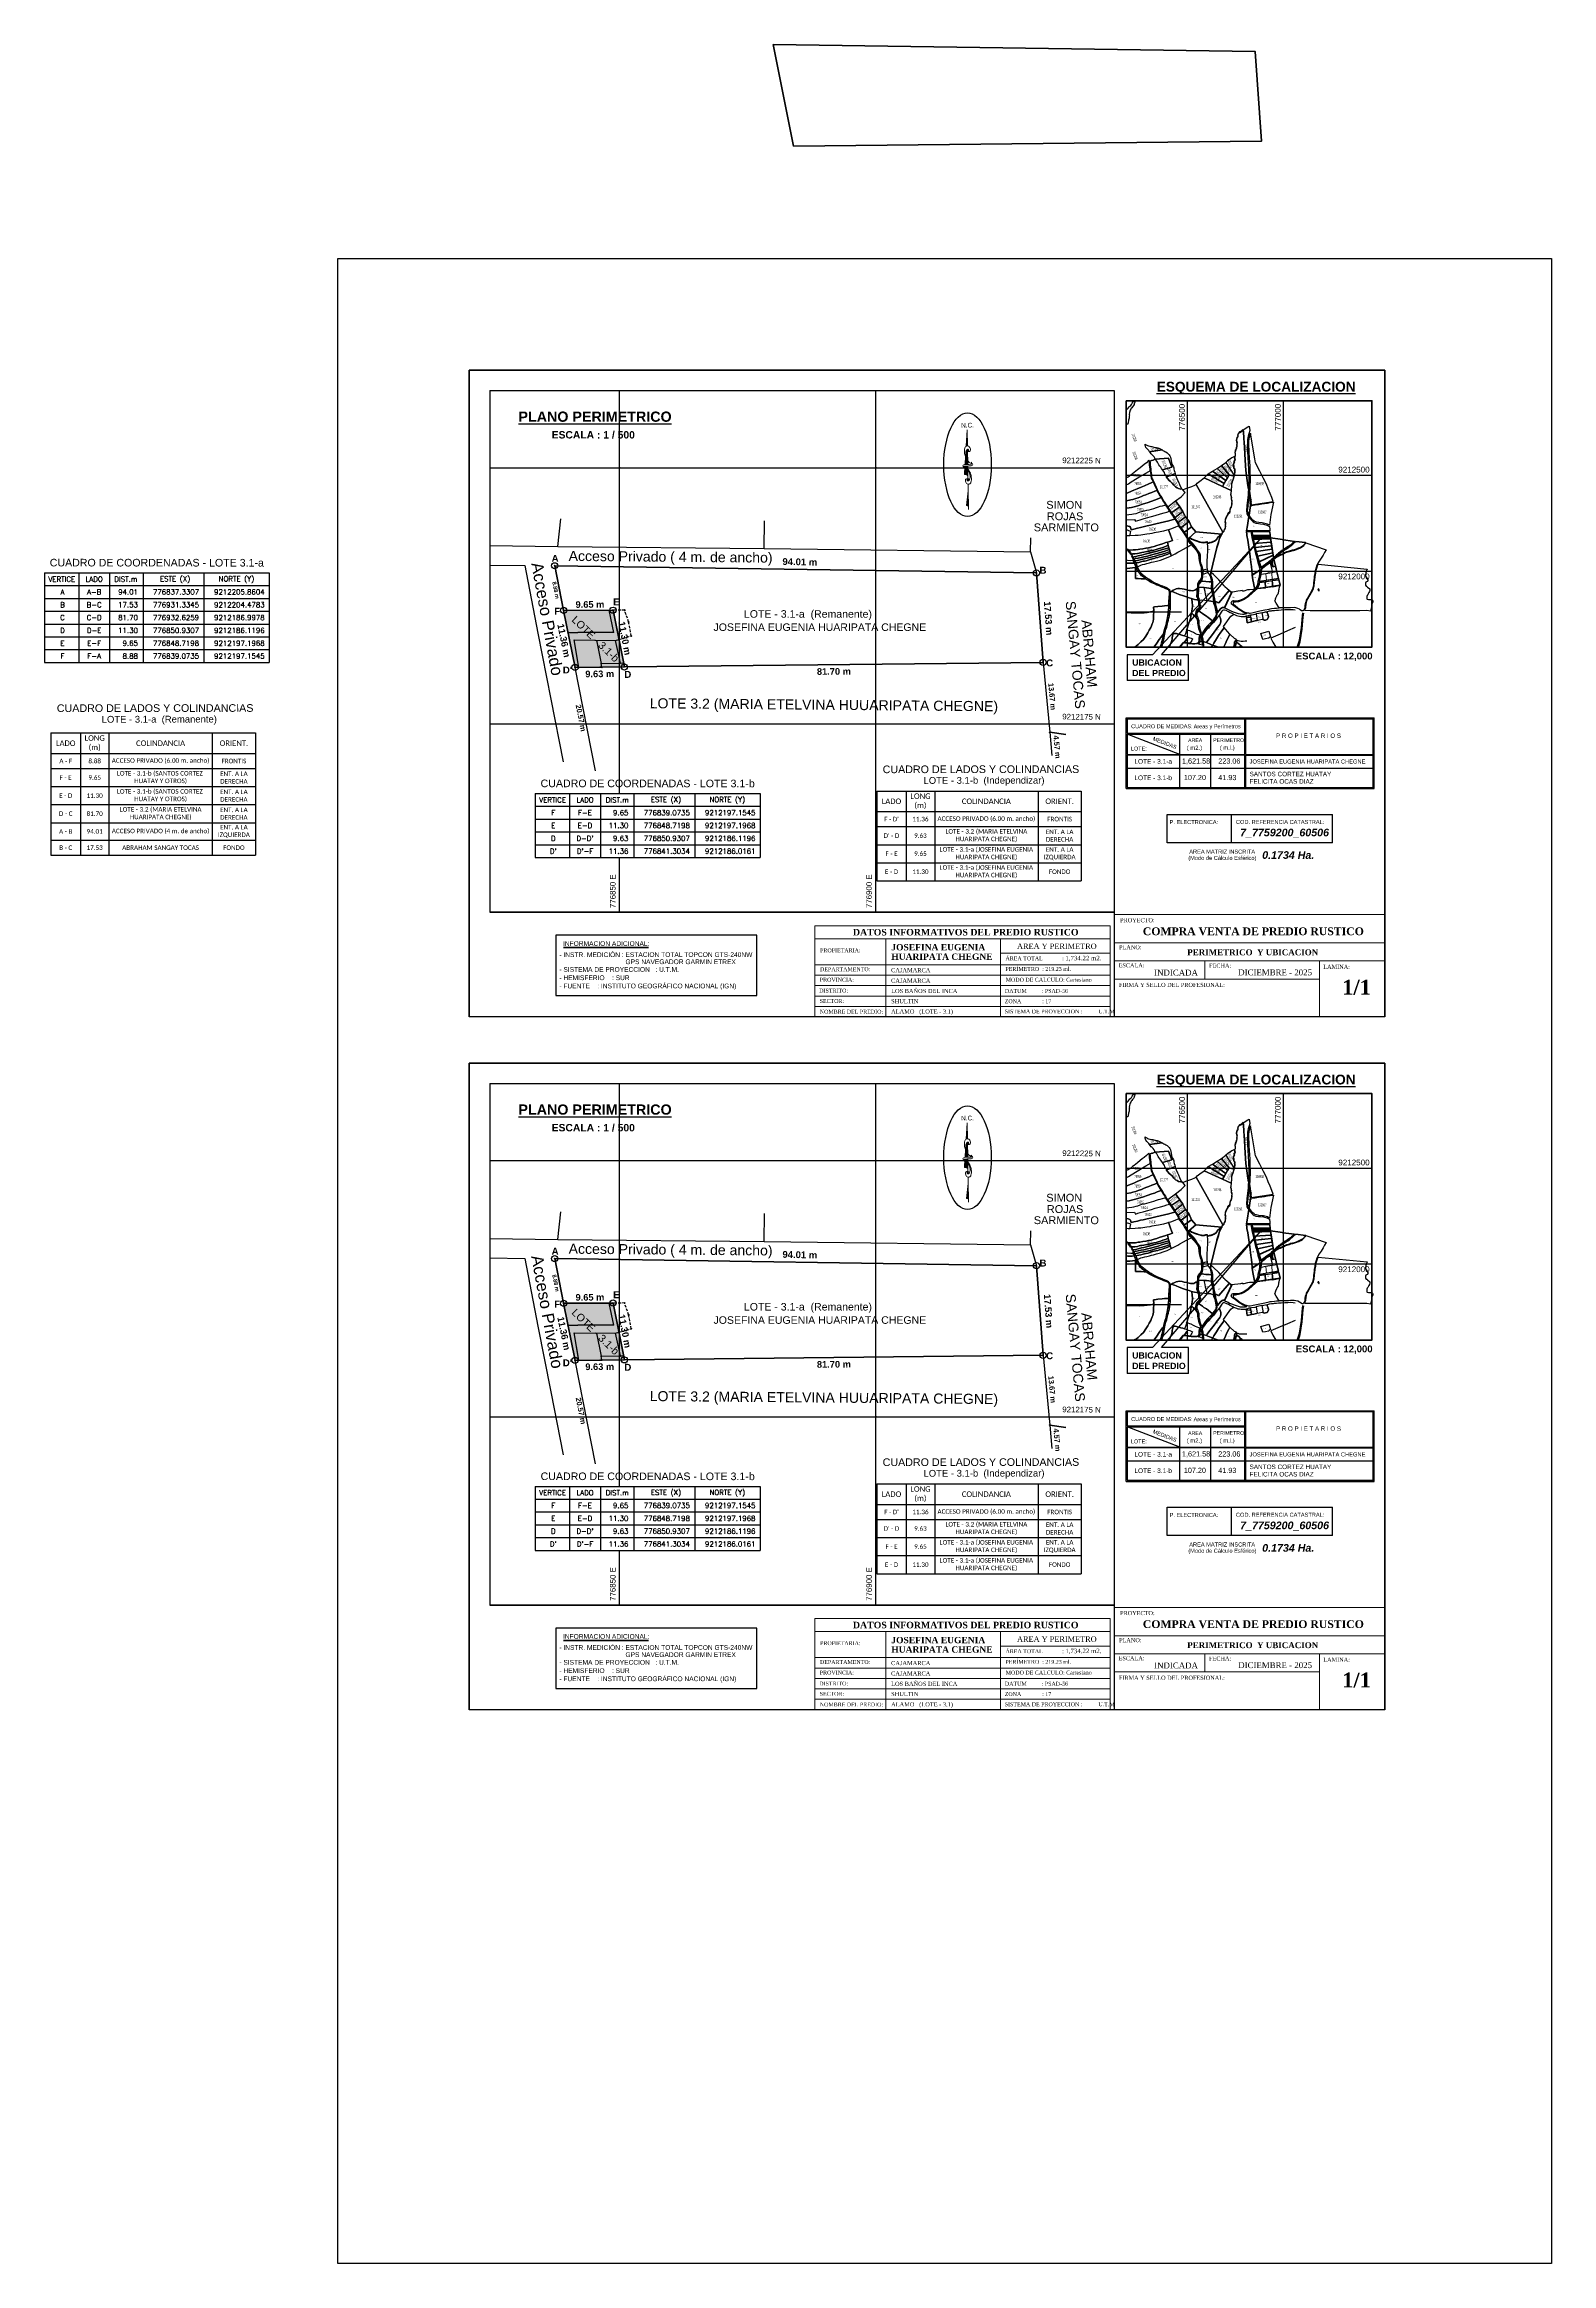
# Model space of a CAD drawing. Extents: x 776738 to 777032, y 9211875 to 9212308.
import ezdxf
from ezdxf.enums import TextEntityAlignment as Align

# ---------------------------------------------------------------- set-up
doc = ezdxf.new("R2010")
doc.units = 0
doc.header["$MEASUREMENT"] = 0
doc.header["$PDMODE"] = 35
doc.header["$PDSIZE"] = 0.1
doc.linetypes.add('DASHED', pattern=[0.75, 0.5, -0.25])
doc.layers.get('0').update_dxf_attribs({"linetype": 'CONTINUOUS'})
for name, color, linetype in [('COORD_TXT', 7, 'CONTINUOUS'), ('DATOS_TECNICOS', 1, 'CONTINUOUS'), ('GRID', 151, 'CONTINUOUS'), ('lindero definitivo matriz', 6, 'CONTINUOUS'), ('pntdesc', 1, 'CONTINUOUS'), ('VERTICES', 3, 'CONTINUOUS')]:
    doc.layers.add(name, color=color, linetype=linetype)
for name, color, linetype, lineweight in [('Membrete', 7, 'CONTINUOUS', 53), ('ne_grid', 104, 'CONTINUOUS', 9), ('PERIMETRO', 1, 'CONTINUOUS', 35)]:
    doc.layers.add(name, color=color, linetype=linetype, lineweight=lineweight)
doc.styles.add('ARIAL', font='arial.ttf', dxfattribs={"height": 1})
doc.styles.add('ROMANS', font='romans__.ttf')
doc.styles.get("Standard").update_dxf_attribs({"font": 'arial.ttf'})
doc.styles.add('VERTICES', font='sanssb__.ttf')

# ---------------------------------------------------------------- blocks, each defined once
blk = doc.blocks.new('*U4')
at = {"layer": 'ne_grid', "color": 7}
for p, q in [((0.49, 10.16), (0.16, 4.85)), ((0.55, 4.93), (0.47, 9.91)), ((0.49, 10.16), (0.57, 4.93)), ((0.62, 0.28), (0.56, 3.81)), ((0.59, 3.83), (0.66, -1.06)), ((0.71, -4.75), (0.74, -6.43)), ((0.75, -7.51), (0.78, -9.59)), ((0.86, -14.83), (0.87, -15.64))]:
    blk.add_line(p, q, dxfattribs=at)
at = {"layer": 'ne_grid', "color": 1}
for p, q in [((0.35, 4.89), (0.31, 7.31)), ((0.4, 4.91), (0.35, 7.96)), ((0.45, 4.91), (0.39, 8.61)), ((0.5, 4.92), (0.43, 9.26)), ((-0.12, -1.1), (-0.14, 0.18)), ((-0.07, -1.1), (-0.1, 0.83)), ((-0.02, -1.1), (-0.05, 1.28)), ((0.03, -1.09), (0, 1.15)), ((0.03, 2.2), (0.03, 2.33)), ((0.08, -1.09), (0.05, 1.02)), ((0.09, 1.76), (0.07, 3.01)), ((0.13, -1.09), (0.1, 0.89)), ((0.14, 1.5), (0.12, 3.19)), ((0.18, -1.08), (0.16, 0.8)), ((0.2, 1.31), (0.17, 3.35)), ((0.2, 4.86), (0.19, 5.37)), ((0.23, -1.08), (0.21, 0.72)), ((0.25, 1.16), (0.22, 3.44)), ((0.25, 4.87), (0.23, 6.02)), ((0.28, -1.08), (0.26, 0.64)), ((0.3, 4.88), (0.27, 6.67)), ((0.3, 1.02), (0.27, 3.52)), ((0.36, 0.89), (0.31, 3.61)), ((0.33, -1.08), (0.31, 0.55)), ((0.41, 0.75), (0.36, 3.67)), ((0.38, -1.07), (0.36, 0.47)), ((0.46, 0.62), (0.41, 3.7)), ((0.44, -1.07), (0.41, 0.39)), ((0.51, 0.51), (0.46, 3.74)), ((0.49, -1.07), (0.46, 0.32)), ((0.56, 0.39), (0.51, 3.77)), ((0.54, -1.06), (0.52, 0.25)), ((0.59, -1.06), (0.57, 0.19)), ((0.64, -1.06), (0.62, 0.12)), ((-0.37, -4.36), (-0.38, -3.71)), ((-0.32, -4.36), (-0.34, -3.06)), ((-0.27, -4.35), (-0.3, -2.42)), ((-0.22, -4.35), (-0.26, -1.77)), ((-0.17, -4.35), (-0.21, -1.63)), ((-0.17, -1.1), (-0.18, -0.48)), ((-0.12, -4.35), (-0.16, -1.63)), ((-0.07, -4.35), (-0.11, -1.62)), ((-0.02, -4.35), (-0.06, -1.62)), ((0.03, -4.36), (-0.01, -1.61)), ((0.08, -4.37), (0.04, -1.61)), ((0.13, -4.37), (0.09, -1.61)), ((0.18, -4.39), (0.14, -1.6)), ((0.23, -4.41), (0.19, -1.6)), ((0.28, -4.42), (0.24, -1.6)), ((0.33, -4.45), (0.29, -1.6)), ((0.39, -4.48), (0.34, -1.6)), ((0.44, -4.51), (0.39, -1.6)), ((0.49, -4.54), (0.44, -1.6)), ((0.51, -2.4), (0.49, -1.6)), ((0.54, -4.58), (0.51, -2.41)), ((0.56, -2.45), (0.54, -1.59)), ((0.59, -4.62), (0.56, -2.49)), ((0.61, -2.51), (0.59, -1.59)), ((0.64, -4.68), (0.61, -2.57)), ((0.66, -2.56), (0.64, -1.59)), ((0.69, -4.73), (0.66, -2.64)), ((0.33, -14.42), (0.33, -14.09)), ((0.38, -14.41), (0.37, -13.66)), ((0.43, -14.41), (0.41, -13.22)), ((0.48, -14.41), (0.46, -12.79)), ((0.53, -14.42), (0.5, -12.36)), ((0.58, -14.44), (0.55, -11.92)), ((0.63, -14.46), (0.59, -11.49)), ((0.69, -14.49), (0.63, -11.06)), ((0.74, -14.54), (0.68, -10.63)), ((0.79, -14.6), (0.72, -10.19)), ((0.84, -14.7), (0.77, -9.76))]:
    blk.add_line(p, q, dxfattribs=at)
at = {"layer": 'ne_grid', "color": 7}
for points in [[(0.37, 3.34, 0.077736), (0.56, 3.19, 0.07962), (0.77, 3.11, 0.096266), (1.07, 3.11, 0.100752), (1.34, 3.22, 0.224486), (1.52, 3.52, 0.11255), (1.43, 4.19, 0.100563), (1.13, 4.67, 0.134878), (0.77, 4.89, 0.132719), (0.3, 4.9, 0.155229), (-0.05, 4.69, 0.101616), (-0.29, 4.24, 0.067278), (-0.42, 3.48, 0.034332), (-0.38, 2.46, 0.050354), (-0.24, 1.78, 0.032541), (0.1, 0.93, 0.044988), (0.43, 0.36, 0.025546), (0.65, 0.08, 0.017117), (1.02, -0.32, 0.06565), (1.32, -0.54, 0.042468), (1.84, -0.79)], [(0.78, 3.11, 0.076919), (0.88, 3.24, 0.080527), (0.93, 3.39, 0.088695), (0.93, 3.62, 0.141897), (0.86, 3.75, 0.152973), (0.74, 3.83, 0.126446), (0.57, 3.82, 0.120122), (0.4, 3.72, 0.080483), (0.23, 3.49, 0.067361), (0.07, 3.07, 0.059891), (0.01, 2.56, 0.028199), (0.06, 1.89, 0.039094), (0.16, 1.42, 0.016831), (0.27, 1.11, 0.008651), (0.5, 0.52, 0.03625), (0.64, 0.23, 0.021578), (0.95, -0.24)], [(1.04, -5.93, 0.077736), (0.86, -5.79, 0.07962), (0.64, -5.71, 0.096266), (0.34, -5.71, 0.100752), (0.08, -5.82, 0.224486), (-0.1, -6.12, 0.11255), (-0.01, -6.79, 0.100563), (0.28, -7.27, 0.134878), (0.65, -7.49, 0.132719), (1.12, -7.5, 0.155229), (1.46, -7.28, 0.101616), (1.7, -6.84, 0.067278), (1.83, -6.08, 0.034332), (1.79, -5.06, 0.050354), (1.65, -4.38, 0.032541), (1.32, -3.53, 0.044988), (0.98, -2.96, 0.025546), (0.76, -2.67, 0.017117), (0.39, -2.28, 0.06565), (0.09, -2.05, 0.042468), (-0.43, -1.81)], [(0.71, -4.75, 0.268535), (-0.42, -4.36), (-0.25, -1.64)], [(0.64, -5.71, 0.076919), (0.54, -5.84, 0.080527), (0.49, -5.98, 0.088695), (0.49, -6.22, 0.141897), (0.55, -6.35, 0.152973), (0.67, -6.42, 0.126446), (0.84, -6.42, 0.120122), (1.01, -6.32, 0.080483), (1.19, -6.09, 0.067361), (1.35, -5.66, 0.059891), (1.4, -5.15, 0.028199), (1.35, -4.49, 0.039094), (1.25, -4.02, 0.016831), (1.15, -3.71, 0.008651), (0.92, -3.12, 0.03625), (0.77, -2.82, 0.021578), (0.47, -2.36)], [(0.29, -14.43), (0.78, -9.59), (0.86, -14.83, 0.510231), (0.29, -14.43)]]:
    blk.add_lwpolyline(points, format="xyb", dxfattribs=at)
for points in [[(-0.07, 1.31), (-0.09, 0.89), (-0.22, -1.11)], [(1.93, -0.33), (1.78, -0.5), (1.83, -0.65), (1.91, -0.77), (1.88, -0.95), (1.71, -1.01), (1.04, -1.06), (0.66, -1.06), (0.31, -1.07), (-0.41, -1.13), (-0.83, -1.31), (-0.95, -1.56), (-0.86, -1.74), (-0.62, -1.91), (-0.49, -2.01)], [(-0.59, -2.32), (-0.44, -2.15), (-0.5, -1.99), (-0.58, -1.88), (-0.54, -1.69), (-0.37, -1.63), (0.3, -1.59), (0.67, -1.59), (1.03, -1.58), (1.75, -1.52), (2.16, -1.34), (2.29, -1.09), (2.19, -0.9), (1.96, -0.74), (1.83, -0.64)], [(0.66, -1.59), (0.67, -1.66), (0.68, -2.58)], [(0.68, -2.67), (0.69, -2.99), (0.71, -4.75)]]:
    blk.add_lwpolyline(points, dxfattribs=at)
at = {"layer": 'ne_grid', "color": 7, "style": 'ARIAL', "oblique": 360, "width": 1}
blk.add_text('N.C.', height=1.5, rotation=0.85487, dxfattribs=at).set_placement((-1.5, 10.87))
blk = doc.blocks.new('*T5')
at = {"linetype": 'ByBlock', "lineweight": -2, "transparency": 16777216}
for p, q in [((0, 0), (39.91, 0)), ((0, 0), (0, -23.85)), ((5.76, 0), (5.76, -23.85)), ((11.31, 0), (11.31, -23.85)), ((31.47, 0), (31.47, -23.85)), ((39.91, 0), (39.91, -23.85)), ((0, -4.02), (39.91, -4.02)), ((0, -6.95), (39.91, -6.95)), ((0, -10.47), (39.91, -10.47)), ((0, -13.99), (39.91, -13.99)), ((0, -17.52), (39.91, -17.52)), ((0, -20.93), (39.91, -20.93)), ((0, -23.85), (39.91, -23.85))]:
    blk.add_line(p, q, dxfattribs=at)
at = {"color": 0, "linetype": 'Continuous', "transparency": 16777216, "attachment_point": 5}
for s, insert, char_height, width in [('{\\fCalibri|b0|i0|c0|p34;\\C7;LADO}', (2.88, -2.01), 1.0734, 4.99), ('{\\fCalibri|b0|i0|c0|p34;\\C7;LONG (m)}', (8.53, -2.01), 1.0734, 4.7939), ('{\\fCalibri|b0|i0|c0|p34;\\C7;COLINDANCIA}', (21.39, -2.01), 1.0734, 19.3935), ('{\\fCalibri|b0|i0|c0|p34;\\C7;ORIENT.}', (35.69, -2.01), 1.0734, 7.6743), ('{\\fCalibri|b0|i0|c0|p34;\\C7;A - F}', (2.88, -5.48), 0.8856, 4.99), ('{\\fCalibri|b0|i0|c0|p34;\\C7;F - E}', (2.88, -8.71), 0.8856, 4.99), ('{\\fCalibri|b0|i0|c0|p34;8.88', (8.53, -5.48), 0.8856, 4.7939), ('{\\fCalibri|b0|i0|c0|p34;9.65', (8.53, -8.71), 0.8856, 4.7939), ('{\\fCalibri|b0|i0|c0|p34;\\C7;ACCESO PRIVADO (6.00 m. ancho)}', (21.39, -5.48), 0.8856, 19.3935), ('{\\fCalibri|b0|i0|c0|p34;\\C7;LOTE - 3.1-b (SANTOS CORTEZ  HUATAY Y OTROS)}', (21.39, -8.71), 0.8856, 19.3935), ('{\\fCalibri|b0|i0|c0|p34;\\C7;ENT. A LA DERECHA}', (35.69, -8.71), 0.8856, 7.6743), ('{\\fCalibri|b0|i0|c0|p34;\\C7;FRONTIS}', (35.69, -5.48), 0.8856, 7.6743), ('{\\fCalibri|b0|i0|c0|p34;\\C7;E - D}', (2.88, -12.23), 0.8856, 4.99), ('{\\fCalibri|b0|i0|c0|p34;11.30', (8.53, -12.23), 0.8856, 4.7939), ('{\\fCalibri|b0|i0|c0|p34;\\C7;LOTE - 3.1-b (SANTOS CORTEZ  HUATAY Y OTROS)}', (21.39, -12.23), 0.8856, 19.3935), ('{\\fCalibri|b0|i0|c0|p34;\\C7;ENT. A LA DERECHA}', (35.69, -12.23), 0.8856, 7.6743), ('{\\fCalibri|b0|i0|c0|p34;\\C7;D - C}', (2.88, -15.75), 0.8856, 4.99), ('{\\fCalibri|b0|i0|c0|p34;81.70', (8.53, -15.75), 0.8856, 4.7939), ('{\\fCalibri|b0|i0|c0|p34;\\C7;LOTE - 3.2 (MARIA ETELVINA HUARIPATA CHEGNE)}', (21.39, -15.75), 0.8856, 19.3935), ('{\\fCalibri|b0|i0|c0|p34;\\C7;ENT. A LA DERECHA}', (35.69, -15.75), 0.8856, 7.6743), ('{\\fCalibri|b0|i0|c0|p34;\\C7;A - B}', (2.88, -19.22), 0.8856, 4.99), ('{\\fCalibri|b0|i0|c0|p34;94.01', (8.53, -19.22), 0.8856, 4.7939), ('{\\fCalibri|b0|i0|c0|p34;\\C7;ACCESO PRIVADO (4 m. de ancho)}', (21.39, -19.22), 0.8856, 19.3935), ('{\\fCalibri|b0|i0|c0|p34;\\C7;ENT. A LA IZQUIERDA}', (35.69, -19.22), 0.8856, 7.6743), ('{\\fCalibri|b0|i0|c0|p34;\\C7;B - C}', (2.88, -22.39), 0.8856, 4.99), ('{\\fCalibri|b0|i0|c0|p34;17.53', (8.53, -22.39), 0.8856, 4.7939), ('{\\fCalibri|b0|i0|c0|p34;\\C7;ABRAHAM SANGAY TOCAS}', (21.39, -22.39), 0.8856, 19.3935), ('{\\fCalibri|b0|i0|c0|p34;\\C7;FONDO}', (35.69, -22.39), 0.8856, 7.6743)]:
    blk.add_mtext(s, dxfattribs=dict(at, insert=insert, char_height=char_height, width=width))
blk = doc.blocks.new('*T6')
at = {"linetype": 'ByBlock', "lineweight": -2, "transparency": 16777216}
for p, q in [((0, 0), (39.91, 0)), ((0, 0), (0, -17.52)), ((5.76, 0), (5.76, -17.52)), ((11.31, 0), (11.31, -17.52)), ((31.47, 0), (31.47, -17.52)), ((39.91, 0), (39.91, -17.52)), ((0, -4.02), (39.91, -4.02)), ((0, -6.95), (39.91, -6.95)), ((0, -10.47), (39.91, -10.47)), ((0, -13.99), (39.91, -13.99)), ((0, -17.52), (39.91, -17.52))]:
    blk.add_line(p, q, dxfattribs=at)
at = {"color": 0, "linetype": 'Continuous', "transparency": 16777216, "attachment_point": 5}
for s, insert, char_height, width in [('{\\fCalibri|b0|i0|c0|p34;\\C7;LADO}', (2.88, -2.01), 1.0734, 4.99), ('{\\fCalibri|b0|i0|c0|p34;\\C7;LONG (m)}', (8.53, -2.01), 1.0734, 4.7939), ('{\\fCalibri|b0|i0|c0|p34;\\C7;COLINDANCIA}', (21.39, -2.01), 1.0734, 19.3935), ('{\\fCalibri|b0|i0|c0|p34;\\C7;ORIENT.}', (35.69, -2.01), 1.0734, 7.6743), ("{\\fCalibri|b0|i0|c0|p34;\\C7;D' - D}", (2.88, -8.71), 0.8856, 4.99), ("{\\fCalibri|b0|i0|c0|p34;\\C7;F - D'}", (2.88, -5.48), 0.8856, 4.99), ('{\\fCalibri|b0|i0|c0|p34;11.36', (8.53, -5.48), 0.8856, 4.7939), ('{\\fCalibri|b0|i0|c0|p34;9.63', (8.53, -8.71), 0.8856, 4.7939), ('{\\fCalibri|b0|i0|c0|p34;\\C7;ACCESO PRIVADO (6.00 m. ancho)}', (21.39, -5.48), 0.8856, 19.3935), ('{\\fCalibri|b0|i0|c0|p34;\\C7;LOTE - 3.2 (MARIA ETELVINA HUARIPATA CHEGNE)}', (21.39, -8.71), 0.8856, 19.3935), ('{\\fCalibri|b0|i0|c0|p34;\\C7;ENT. A LA DERECHA}', (35.69, -8.71), 0.8856, 7.6743), ('{\\fCalibri|b0|i0|c0|p34;\\C7;FRONTIS}', (35.69, -5.48), 0.8856, 7.6743), ('{\\fCalibri|b0|i0|c0|p34;\\C7;F - E}', (2.88, -12.23), 0.8856, 4.99), ('{\\fCalibri|b0|i0|c0|p34;9.65', (8.53, -12.23), 0.8856, 4.7939), ('{\\fCalibri|b0|i0|c0|p34;\\C7;LOTE - 3.1-a (JOSEFINA EUGENIA HUARIPATA CHEGNE)}', (21.39, -12.23), 0.8856, 19.3935), ('{\\fCalibri|b0|i0|c0|p34;\\C7;ENT. A LA IZQUIERDA}', (35.69, -12.23), 0.8856, 7.6743), ('{\\fCalibri|b0|i0|c0|p34;\\C7;E - D}', (2.88, -15.75), 0.8856, 4.99), ('{\\fCalibri|b0|i0|c0|p34;11.30', (8.53, -15.75), 0.8856, 4.7939), ('{\\fCalibri|b0|i0|c0|p34;\\C7;LOTE - 3.1-a (JOSEFINA EUGENIA HUARIPATA CHEGNE)}', (21.39, -15.75), 0.8856, 19.3935), ('{\\fCalibri|b0|i0|c0|p34;\\C7;FONDO}', (35.69, -15.75), 0.8856, 7.6743)]:
    blk.add_mtext(s, dxfattribs=dict(at, insert=insert, char_height=char_height, width=width))
blk = doc.blocks.new('*T12')
at = {"linetype": 'ByBlock', "lineweight": -2, "transparency": 16777216}
for p, q in [((0, 0), (39.91, 0)), ((0, 0), (0, -17.52)), ((5.76, 0), (5.76, -17.52)), ((11.31, 0), (11.31, -17.52)), ((31.47, 0), (31.47, -17.52)), ((39.91, 0), (39.91, -17.52)), ((0, -4.02), (39.91, -4.02)), ((0, -6.95), (39.91, -6.95)), ((0, -10.47), (39.91, -10.47)), ((0, -13.99), (39.91, -13.99)), ((0, -17.52), (39.91, -17.52))]:
    blk.add_line(p, q, dxfattribs=at)
at = {"color": 0, "linetype": 'Continuous', "transparency": 16777216, "attachment_point": 5}
for s, insert, char_height, width in [('{\\fCalibri|b0|i0|c0|p34;\\C7;LADO}', (2.88, -2.01), 1.0734, 4.99), ('{\\fCalibri|b0|i0|c0|p34;\\C7;LONG (m)}', (8.53, -2.01), 1.0734, 4.7939), ('{\\fCalibri|b0|i0|c0|p34;\\C7;COLINDANCIA}', (21.39, -2.01), 1.0734, 19.3935), ('{\\fCalibri|b0|i0|c0|p34;\\C7;ORIENT.}', (35.69, -2.01), 1.0734, 7.6743), ("{\\fCalibri|b0|i0|c0|p34;\\C7;D' - D}", (2.88, -8.71), 0.8856, 4.99), ("{\\fCalibri|b0|i0|c0|p34;\\C7;F - D'}", (2.88, -5.48), 0.8856, 4.99), ('{\\fCalibri|b0|i0|c0|p34;11.36', (8.53, -5.48), 0.8856, 4.7939), ('{\\fCalibri|b0|i0|c0|p34;9.63', (8.53, -8.71), 0.8856, 4.7939), ('{\\fCalibri|b0|i0|c0|p34;\\C7;ACCESO PRIVADO (6.00 m. ancho)}', (21.39, -5.48), 0.8856, 19.3935), ('{\\fCalibri|b0|i0|c0|p34;\\C7;LOTE - 3.2 (MARIA ETELVINA HUARIPATA CHEGNE)}', (21.39, -8.71), 0.8856, 19.3935), ('{\\fCalibri|b0|i0|c0|p34;\\C7;ENT. A LA DERECHA}', (35.69, -8.71), 0.8856, 7.6743), ('{\\fCalibri|b0|i0|c0|p34;\\C7;FRONTIS}', (35.69, -5.48), 0.8856, 7.6743), ('{\\fCalibri|b0|i0|c0|p34;\\C7;F - E}', (2.88, -12.23), 0.8856, 4.99), ('{\\fCalibri|b0|i0|c0|p34;9.65', (8.53, -12.23), 0.8856, 4.7939), ('{\\fCalibri|b0|i0|c0|p34;\\C7;LOTE - 3.1-a (JOSEFINA EUGENIA HUARIPATA CHEGNE)}', (21.39, -12.23), 0.8856, 19.3935), ('{\\fCalibri|b0|i0|c0|p34;\\C7;ENT. A LA IZQUIERDA}', (35.69, -12.23), 0.8856, 7.6743), ('{\\fCalibri|b0|i0|c0|p34;\\C7;E - D}', (2.88, -15.75), 0.8856, 4.99), ('{\\fCalibri|b0|i0|c0|p34;11.30', (8.53, -15.75), 0.8856, 4.7939), ('{\\fCalibri|b0|i0|c0|p34;\\C7;LOTE - 3.1-a (JOSEFINA EUGENIA HUARIPATA CHEGNE)}', (21.39, -15.75), 0.8856, 19.3935), ('{\\fCalibri|b0|i0|c0|p34;\\C7;FONDO}', (35.69, -15.75), 0.8856, 7.6743)]:
    blk.add_mtext(s, dxfattribs=dict(at, insert=insert, char_height=char_height, width=width))

msp = doc.modelspace()

# ---------------------------------------------------------------- hatches: boundary and pattern name
at = {"linetype": 'Continuous'}
h = msp.add_hatch(dxfattribs=at)
h.set_pattern_fill('ANSI31', color=1, scale=0.135)
h.set_pattern_definition([(45, (427307.027866, 5066732.532363), (-0.01193242693252, 0.01193242693252), [])])
h.paths.add_polyline_path([(776973.52, 9212211.77), (776976.94, 9212211.81), (776976.99, 9212211.3), (776977.01, 9212211.13), (776973.67, 9212211.02)])
at = {"linetype": 'Continuous', "true_color": 0xc7c8ca, "transparency": 33554483}
h = msp.add_hatch(color=9, dxfattribs=at)
h.dxf.hatch_style = 1
h.paths.add_polyline_path([(776839.07, 9212197.15), (776848.72, 9212197.2), (776850.93, 9212186.12), (776841.3, 9212186.02)])
at = {"linetype": 'Continuous'}
h = msp.add_hatch(dxfattribs=at)
h.set_pattern_fill('ANSI31', color=1, scale=0.135)
h.set_pattern_definition([(45, (427307.027866, 5066597.356946), (-0.01193242693252, 0.01193242693252), [])])
h.paths.add_polyline_path([(776973.52, 9212076.6), (776976.94, 9212076.64), (776976.99, 9212076.13), (776977.01, 9212075.96), (776973.67, 9212075.84)])
at = {"linetype": 'Continuous', "true_color": 0xc7c8ca, "transparency": 33554483}
h = msp.add_hatch(color=9, dxfattribs=at)
h.dxf.hatch_style = 1
h.paths.add_polyline_path([(776839.07, 9212061.98), (776848.72, 9212062.02), (776850.93, 9212050.94), (776841.3, 9212050.84)])

# ---------------------------------------------------------------- linework, layer by layer
at = {"color": 7, "linetype": 'Continuous', "lineweight": 35}
for p, q in [((776820.67, 9212244.03), (776999.28, 9212244.03)), ((776820.67, 9212244.03), (776820.67, 9212117.86)), ((776999.28, 9212244.03), (776999.28, 9212117.86)), ((776820.67, 9212108.85), (776999.28, 9212108.85)), ((776820.67, 9212108.85), (776820.67, 9211982.68)), ((776999.28, 9212108.85), (776999.28, 9211982.68))]:
    msp.add_line(p, q, dxfattribs=at)
at = {"color": 7, "linetype": 'Continuous', "lineweight": 30}
for p, q in [((776824.66, 9212240.04), (776946.48, 9212240.04)), ((776824.66, 9212240.04), (776824.66, 9212138.28)), ((776946.48, 9212240.04), (776946.48, 9212117.86)), ((776999.28, 9212117.86), (776820.67, 9212117.86)), ((776824.66, 9212104.87), (776946.48, 9212104.87)), ((776824.66, 9212104.87), (776824.66, 9212003.1)), ((776946.48, 9212104.87), (776946.48, 9211982.68)), ((776999.28, 9211982.68), (776820.67, 9211982.68))]:
    msp.add_line(p, q, dxfattribs=at)
at = {"color": 150, "linetype": 'Continuous'}
for p, q in [((776850, 9212161.43), (776850, 9212240.04)), ((776900, 9212138.28), (776900, 9212240.04)), ((776824.66, 9212225), (776946.48, 9212225)), ((776824.66, 9212175), (776946.48, 9212175)), ((776850, 9212138.28), (776850, 9212148.93)), ((776850, 9212026.26), (776850, 9212104.87)), ((776900, 9212003.1), (776900, 9212104.87)), ((776824.66, 9212089.82), (776946.48, 9212089.82)), ((776824.66, 9212039.82), (776946.48, 9212039.82)), ((776850, 9212003.1), (776850, 9212013.76))]:
    msp.add_line(p, q, dxfattribs=at)
at = {"color": 5}
for p, q in [((776960.75, 9212238.07), (776960.75, 9212189.99)), ((776979.46, 9212238.07), (776979.46, 9212189.99)), ((776979.46, 9212238.07), (776979.46, 9212189.99)), ((776948.81, 9212223.52), (776996.78, 9212223.52)), ((776948.81, 9212204.81), (776996.78, 9212204.81)), ((776960.75, 9212102.9), (776960.75, 9212054.81)), ((776979.46, 9212102.9), (776979.46, 9212054.81)), ((776979.46, 9212102.9), (776979.46, 9212054.81)), ((776948.81, 9212088.35), (776996.78, 9212088.35)), ((776948.81, 9212069.64), (776996.78, 9212069.64))]:
    msp.add_line(p, q, dxfattribs=at)
at = {"color": 253, "linetype": 'Continuous', "lineweight": 30}
for p, q in [((776837.92, 9212209.63, 1.01), (776838.55, 9212215.01, 2.28)), ((776878.18, 9212209.22, -0.9), (776878.29, 9212214.64, -433.81)), ((776824.66, 9212209.79, 1.01), (776837.92, 9212209.63, 1.01)), ((776837.92, 9212209.63, 1.01), (776878.18, 9212209.22, -0.9)), ((776878.18, 9212209.22, -0.9), (776930.19, 9212208.55, -0.44)), ((776930.19, 9212208.55, -0.44), (776931.33, 9212204.48)), ((776824.66, 9212205.99), (776831.52, 9212205.91)), ((776831.52, 9212205.91), (776834.07, 9212192.7)), ((776834.07, 9212192.7), (776836.55, 9212179.85)), ((776849.2, 9212191.3), (776849.86, 9212191.49)), ((776850.16, 9212186.89), (776849.2, 9212191.3)), ((776845.3, 9212165.84), (776841.3, 9212186.02)), ((776842.03, 9212186.03), (776846.54, 9212186.07)), ((776846.41, 9212186.82), (776850.16, 9212186.89)), ((776846.54, 9212186.07), (776846.41, 9212186.82)), ((776932.63, 9212187), (776933.92, 9212173.39)), ((776836.55, 9212179.85), (776838.96, 9212167.6)), ((776933.92, 9212173.39), (776934.35, 9212168.84)), ((776837.92, 9212074.45, 1.01), (776838.55, 9212079.84, 2.28)), ((776878.18, 9212074.05, -0.9), (776878.29, 9212079.47, -433.81)), ((776824.66, 9212074.61, 1.01), (776837.92, 9212074.45, 1.01)), ((776837.92, 9212074.45, 1.01), (776878.18, 9212074.05, -0.9)), ((776878.18, 9212074.05, -0.9), (776930.19, 9212073.37, -0.44)), ((776930.19, 9212073.37, -0.44), (776931.33, 9212069.3)), ((776824.66, 9212070.82), (776831.52, 9212070.74)), ((776831.52, 9212070.74), (776834.07, 9212057.53)), ((776834.07, 9212057.53), (776836.55, 9212044.67)), ((776849.2, 9212056.12), (776849.86, 9212056.31)), ((776850.16, 9212051.71), (776849.2, 9212056.12)), ((776845.3, 9212030.66), (776841.3, 9212050.84)), ((776842.03, 9212050.85), (776846.54, 9212050.9)), ((776846.41, 9212051.65), (776850.16, 9212051.71)), ((776846.54, 9212050.9), (776846.41, 9212051.65)), ((776932.63, 9212051.82), (776933.92, 9212038.21)), ((776836.55, 9212044.67), (776838.96, 9212032.42)), ((776933.92, 9212038.21), (776934.35, 9212033.67))]:
    msp.add_line(p, q, dxfattribs=at)
at = {"color": 1, "linetype": 'Continuous'}
for p, q in [((776975.38, 9212211.51), (776953.97, 9212188.51)), ((776955.7, 9212188.5), (776975.38, 9212211.51)), ((776953.97, 9212188.51), (776949.03, 9212188.51)), ((776949.03, 9212188.51), (776949.03, 9212183.47)), ((776961.01, 9212188.51), (776955.7, 9212188.5)), ((776961, 9212183.47), (776961.01, 9212188.51)), ((776961, 9212183.47), (776949.03, 9212183.47)), ((776975.38, 9212076.34), (776953.97, 9212053.34)), ((776955.7, 9212053.32), (776975.38, 9212076.34)), ((776953.97, 9212053.34), (776949.03, 9212053.34)), ((776949.03, 9212053.34), (776949.03, 9212048.29)), ((776961.01, 9212053.34), (776955.7, 9212053.32)), ((776961, 9212048.29), (776961.01, 9212053.34)), ((776961, 9212048.29), (776949.03, 9212048.29))]:
    msp.add_line(p, q, dxfattribs=at)
at = {"color": 1, "linetype": 'Continuous', "lineweight": 0}
for p, q in [((776977.01, 9212206.42, 0.75), (776976.95, 9212206.39, 0.75)), ((776977.16, 9212206.53, 0.76), (776977.01, 9212206.42, 0.75)), ((776977.39, 9212206.69, 0.75), (776977.64, 9212206.92, -100.8)), ((776977.45, 9212206.45, 0.73), (776977.39, 9212206.69, 0.75)), ((776977.41, 9212206.39, 0.64), (776977.45, 9212206.45, 0.73)), ((776977.64, 9212206.92, -100.8), (776977.93, 9212205.81, 0.64)), ((776974.83, 9212202.79, 0.34), (776975.14, 9212204.15, 0.51)), ((776976.18, 9212202.99, 0.33), (776974.83, 9212202.79, 0.34)), ((776976.18, 9212202.99, 0.33), (776976.11, 9212204.31, 0.51)), ((776976.18, 9212202.99, 0.33), (776976.11, 9212204.31, 0.51)), ((776977.33, 9212203.18, 0.23), (776976.18, 9212202.99, 0.33)), ((776977.22, 9212204.5, 0.44), (776977.33, 9212203.18, 0.23)), ((776977.33, 9212203.18, 0.23), (776978.54, 9212203.37, 0.18)), ((776978.22, 9212204.66, 0.37), (776977.39, 9212204.52, 0.43)), ((776977.58, 9212205.72, 0.64), (776977.41, 9212206.39, 0.64)), ((776977.93, 9212205.81, 0.64), (776977.58, 9212205.72, 0.64)), ((776978.22, 9212204.66, 0.37), (776977.95, 9212205.78, 0.52)), ((776978.54, 9212203.37, 0.18), (776978.22, 9212204.66, 0.37)), ((776974.83, 9212067.61, 0.34), (776975.14, 9212068.98, 0.51)), ((776976.18, 9212067.82, 0.33), (776976.11, 9212069.14, 0.51)), ((776976.18, 9212067.82, 0.33), (776976.11, 9212069.14, 0.51)), ((776977.33, 9212068, 0.23), (776976.18, 9212067.82, 0.33)), ((776977.01, 9212071.25, 0.75), (776976.95, 9212071.21, 0.75)), ((776977.16, 9212071.36, 0.76), (776977.01, 9212071.25, 0.75)), ((776977.22, 9212069.32, 0.44), (776977.33, 9212068, 0.23)), ((776977.33, 9212068, 0.23), (776978.54, 9212068.2, 0.18)), ((776977.39, 9212071.52, 0.75), (776977.64, 9212071.74, -100.8)), ((776977.45, 9212071.27, 0.73), (776977.39, 9212071.52, 0.75)), ((776978.22, 9212069.49, 0.37), (776977.39, 9212069.35, 0.43)), ((776977.41, 9212071.21, 0.64), (776977.45, 9212071.27, 0.73)), ((776977.58, 9212070.55, 0.64), (776977.41, 9212071.21, 0.64)), ((776977.93, 9212070.64, 0.64), (776977.58, 9212070.55, 0.64)), ((776977.64, 9212071.74, -100.8), (776977.93, 9212070.64, 0.64)), ((776978.22, 9212069.49, 0.37), (776977.95, 9212070.61, 0.52)), ((776978.54, 9212068.2, 0.18), (776978.22, 9212069.49, 0.37)), ((776976.18, 9212067.82, 0.33), (776974.83, 9212067.61, 0.34))]:
    msp.add_line(p, q, dxfattribs=at)
at = {"color": 254, "linetype": 'DASHED'}
for p, q in [((776851.75, 9212194.9), (776850.96, 9212197.2)), ((776852.28, 9212192.19), (776851.75, 9212194.9)), ((776849.86, 9212191.49), (776852.28, 9212192.19)), ((776851.75, 9212059.72), (776850.96, 9212062.03)), ((776852.28, 9212057.02), (776851.75, 9212059.72)), ((776849.86, 9212056.31), (776852.28, 9212057.02))]:
    msp.add_line(p, q, dxfattribs=at)
at = {"color": 251, "linetype": 'Continuous'}
for p, q in [((776948.82, 9212196.9), (776959.6, 9212196.9)), ((776948.82, 9212061.72), (776959.6, 9212061.72))]:
    msp.add_line(p, q, dxfattribs=at)
at = {"color": 7, "linetype": 'Continuous'}
for p, q in [((776948.83, 9212162.38, 1631.39), (776948.83, 9212176.18, -7759.07)), ((776948.83, 9212176.18, -7759.07), (776997.24, 9212176.18, -7759.07)), ((776997.24, 9212162.38, 1631.39), (776997.24, 9212176.18, -7759.07)), ((776949.02, 9212173.01, 775.91), (776949.02, 9212169.05, 775.91)), ((776949.02, 9212173.01, 775.91), (776971.99, 9212173.01, 775.91)), ((776959.29, 9212169.05, 775.91), (776949.02, 9212173.01, 775.91)), ((776949.03, 9212176.01, 775.91), (776949.03, 9212173.22, 775.91)), ((776949.03, 9212176.01, 775.91), (776971.99, 9212176.01, 775.91)), ((776949.03, 9212173.22, 775.91), (776971.99, 9212173.22, 775.91)), ((776971.99, 9212173.22, 775.91), (776971.99, 9212176.01, 775.91)), ((776971.99, 9212169.05, 775.91), (776971.99, 9212173.01, 775.91)), ((776972.13, 9212176.01, 775.91), (776997.02, 9212176.01, 775.91)), ((776972.13, 9212176.01, 775.91), (776972.13, 9212169.05, 775.91)), ((776997.02, 9212169.05, 775.91), (776997.02, 9212176.01, 775.91)), ((776949.02, 9212169.05, 775.91), (776971.99, 9212169.05, 775.91)), ((776949.02, 9212168.92, 775.91), (776949.02, 9212162.62, 775.91)), ((776971.98, 9212168.92, 775.91), (776949.02, 9212168.92, 775.91)), ((776971.98, 9212162.38, 775.91), (776971.98, 9212168.92, 775.91)), ((776972.13, 9212169.05, 775.91), (776997.02, 9212169.05, 775.91)), ((776972.13, 9212168.92, 775.91), (776997.02, 9212168.92, 775.91)), ((776972.13, 9212168.92, 775.91), (776972.13, 9212162.62, 775.91)), ((776997.02, 9212162.62, 775.91), (776997.02, 9212168.92, 775.91)), ((776949.02, 9212166.4, 775.91), (776971.98, 9212166.4, 775.91)), ((776972.13, 9212166.4, 775.91), (776997.02, 9212166.4, 775.91)), ((776948.83, 9212162.38, -7759.07), (776997.24, 9212162.38, -7759.07)), ((776949.02, 9212162.62, 775.91), (776971.98, 9212162.62, 775.91)), ((776972.13, 9212162.62, 775.91), (776997.02, 9212162.62, 775.91)), ((776948.83, 9212027.21, 1631.39), (776948.83, 9212041, -7759.07)), ((776948.83, 9212041, -7759.07), (776997.24, 9212041, -7759.07)), ((776949.02, 9212037.84, 775.91), (776949.02, 9212033.88, 775.91)), ((776949.02, 9212037.84, 775.91), (776971.99, 9212037.84, 775.91)), ((776959.29, 9212033.88, 775.91), (776949.02, 9212037.84, 775.91)), ((776949.03, 9212040.83, 775.91), (776949.03, 9212038.05, 775.91)), ((776949.03, 9212040.83, 775.91), (776971.99, 9212040.83, 775.91)), ((776949.03, 9212038.05, 775.91), (776971.99, 9212038.05, 775.91)), ((776971.99, 9212038.05, 775.91), (776971.99, 9212040.83, 775.91)), ((776971.99, 9212033.88, 775.91), (776971.99, 9212037.84, 775.91)), ((776972.13, 9212040.83, 775.91), (776997.02, 9212040.83, 775.91)), ((776972.13, 9212040.83, 775.91), (776972.13, 9212033.88, 775.91)), ((776997.02, 9212033.88, 775.91), (776997.02, 9212040.83, 775.91)), ((776997.24, 9212027.21, 1631.39), (776997.24, 9212041, -7759.07)), ((776949.02, 9212033.88, 775.91), (776971.99, 9212033.88, 775.91)), ((776949.02, 9212033.74, 775.91), (776949.02, 9212027.45, 775.91)), ((776971.98, 9212033.74, 775.91), (776949.02, 9212033.74, 775.91)), ((776971.98, 9212027.21, 775.91), (776971.98, 9212033.74, 775.91)), ((776972.13, 9212033.88, 775.91), (776997.02, 9212033.88, 775.91)), ((776972.13, 9212033.74, 775.91), (776997.02, 9212033.74, 775.91)), ((776972.13, 9212033.74, 775.91), (776972.13, 9212027.45, 775.91)), ((776997.02, 9212027.45, 775.91), (776997.02, 9212033.74, 775.91)), ((776949.02, 9212031.22, 775.91), (776971.98, 9212031.22, 775.91)), ((776972.13, 9212031.22, 775.91), (776997.02, 9212031.22, 775.91)), ((776948.83, 9212027.21, -7759.07), (776997.24, 9212027.21, -7759.07)), ((776949.02, 9212027.45, 775.91), (776971.98, 9212027.45, 775.91)), ((776972.13, 9212027.45, 775.91), (776997.02, 9212027.45, 775.91))]:
    msp.add_line(p, q, dxfattribs=at)
at = {"color": 252, "linetype": 'Continuous', "lineweight": 40}
for p, q in [((776933.92, 9212173.39), (776937.08, 9212172.94)), ((776933.92, 9212038.21), (776937.08, 9212037.76))]:
    msp.add_line(p, q, dxfattribs=at)
at = {"color": 252, "linetype": 'Continuous'}
for p, q in [((776956.84, 9212157.36), (776989.08, 9212157.36)), ((776956.84, 9212151.81), (776956.84, 9212157.36)), ((776969.36, 9212151.81), (776969.36, 9212157.36)), ((776989.08, 9212151.81), (776989.08, 9212157.36)), ((776989.08, 9212151.81), (776956.84, 9212151.81)), ((776956.84, 9212022.18), (776989.08, 9212022.18)), ((776956.84, 9212016.64), (776956.84, 9212022.18)), ((776969.36, 9212016.64), (776969.36, 9212022.18)), ((776989.08, 9212016.64), (776989.08, 9212022.18)), ((776989.08, 9212016.64), (776956.84, 9212016.64))]:
    msp.add_line(p, q, dxfattribs=at)
at = {"lineweight": 5}
for p, q in [((776946.48, 9212138.28), (776946.48, 9212118.47)), ((776999.28, 9212137.81), (776946.48, 9212137.81)), ((776945.68, 9212135.64), (776888.08, 9212135.64)), ((776888.08, 9212135.64), (776888.08, 9212117.86)), ((776945.68, 9212133.1), (776888.08, 9212133.1)), ((776901.95, 9212117.86), (776901.95, 9212133.1)), ((776901.95, 9212117.86), (776901.95, 9212133.1)), ((776924.29, 9212117.86), (776924.29, 9212133.1)), ((776945.68, 9212135.64), (776945.68, 9212117.86)), ((776945.68, 9212130.26), (776924.29, 9212130.26)), ((776999.28, 9212132.3), (776946.48, 9212132.3)), ((776999.28, 9212128.76), (776946.48, 9212128.76)), ((776964.2, 9212128.76), (776964.2, 9212125.22)), ((776986.55, 9212117.86), (776986.55, 9212128.76)), ((776945.68, 9212128.02), (776888.08, 9212128.02)), ((776945.68, 9212125.99), (776888.08, 9212125.99)), ((776986.55, 9212125.22), (776946.48, 9212125.22)), ((776945.68, 9212123.95), (776888.08, 9212123.95)), ((776945.68, 9212121.92), (776888.08, 9212121.92)), ((776945.68, 9212119.89), (776888.08, 9212119.89)), ((776999.28, 9212117.86), (776946.48, 9212117.86)), ((776946.48, 9212003.1), (776946.48, 9211983.29)), ((776945.68, 9212000.46), (776888.08, 9212000.46)), ((776888.08, 9212000.46), (776888.08, 9211982.68)), ((776945.68, 9212000.46), (776945.68, 9211982.68)), ((776999.28, 9212002.63), (776946.48, 9212002.63)), ((776945.68, 9211997.92), (776888.08, 9211997.92)), ((776901.95, 9211982.68), (776901.95, 9211997.92)), ((776901.95, 9211982.68), (776901.95, 9211997.92)), ((776924.29, 9211982.68), (776924.29, 9211997.92)), ((776945.68, 9211995.09), (776924.29, 9211995.09)), ((776999.28, 9211997.12), (776946.48, 9211997.12)), ((776945.68, 9211992.84), (776888.08, 9211992.84)), ((776945.68, 9211990.81), (776888.08, 9211990.81)), ((776999.28, 9211993.59), (776946.48, 9211993.59)), ((776986.55, 9211990.05), (776946.48, 9211990.05)), ((776964.2, 9211993.59), (776964.2, 9211990.05)), ((776986.55, 9211982.68), (776986.55, 9211993.59)), ((776945.68, 9211988.78), (776888.08, 9211988.78)), ((776945.68, 9211986.75), (776888.08, 9211986.75)), ((776945.68, 9211984.71), (776888.08, 9211984.71)), ((776999.28, 9211982.68), (776946.48, 9211982.68))]:
    msp.add_line(p, q, dxfattribs=at)
at = {"linetype": 'Continuous'}
for p, q in [((776876.8, 9212133.77, 4009.18), (776837.58, 9212133.77, 4009.18)), ((776837.58, 9212133.77, 4009.18), (776837.58, 9212122, 4009.18)), ((776876.8, 9212122, 4009.18), (776876.8, 9212133.77, 4009.18)), ((776837.58, 9212122, 4009.18), (776876.8, 9212122, 4009.18)), ((776876.8, 9211998.6, 4009.18), (776837.58, 9211998.6, 4009.18)), ((776837.58, 9211998.6, 4009.18), (776837.58, 9211986.83, 4009.18)), ((776876.8, 9211986.83, 4009.18), (776876.8, 9211998.6, 4009.18)), ((776837.58, 9211986.83, 4009.18), (776876.8, 9211986.83, 4009.18))]:
    msp.add_line(p, q, dxfattribs=at)
at = {"color": 7, "lineweight": 40}
for p, q in [((776839.04, 9212131.37, 4009.18), (776855.62, 9212131.37, 4009.18)), ((776839.04, 9211996.19, 4009.18), (776855.62, 9211996.19, 4009.18))]:
    msp.add_line(p, q, dxfattribs=at)
at = {"color": 0, "lineweight": 5}
for p, q in [((776946.48, 9212122.38), (776946.48, 9212120.03)), ((776946.48, 9211987.21), (776946.48, 9211984.86))]:
    msp.add_line(p, q, dxfattribs=at)
at = {"color": 61, "linetype": 'Continuous', "lineweight": 40}
msp.add_lwpolyline([(776879.96, 9212307.59), (776973.97, 9212306.2), (776975.26, 9212288.72), (776883.93, 9212287.74), (776879.96, 9212307.59)], dxfattribs=at)
at = {"color": 3, "linetype": 'Continuous'}
msp.add_lwpolyline([(776795.01, 9212265.83), (777031.84, 9212265.83), (777031.84, 9211874.61), (776795.01, 9211874.61)], close=True, dxfattribs=at)
at = {"color": 7, "linetype": 'Continuous', "lineweight": 40}
for points in [[(776948.81, 9212238.07), (776996.78, 9212238.07), (776996.78, 9212189.99), (776948.81, 9212189.99)], [(776948.81, 9212102.9), (776996.78, 9212102.9), (776996.78, 9212054.81), (776948.81, 9212054.81)]]:
    msp.add_lwpolyline(points, close=True, dxfattribs=at)
at = {"color": 7, "linetype": 'Continuous'}
for points in [[(776948.81, 9212236.17), (776948.82, 9212236.18), (776948.98, 9212236.35), (776949.19, 9212236.59), (776949.42, 9212236.85), (776949.57, 9212237.01), (776949.73, 9212237.16), (776949.87, 9212237.32), (776950.03, 9212237.57), (776950.17, 9212237.84), (776950.21, 9212237.89), (776950.25, 9212237.92), (776950.31, 9212237.95), (776950.36, 9212237.97), (776950.39, 9212237.97), (776950.43, 9212237.96), (776950.46, 9212237.94), (776950.48, 9212237.91), (776950.51, 9212237.86), (776950.52, 9212237.82), (776950.52, 9212237.79), (776950.49, 9212237.73), (776950.47, 9212237.64), (776950.41, 9212237.44), (776950.38, 9212237.34), (776950.26, 9212237.1), (776950.09, 9212236.87), (776949.92, 9212236.7), (776949.83, 9212236.61), (776949.71, 9212236.41), (776949.61, 9212236.2), (776949.57, 9212236.08), (776949.54, 9212235.97), (776949.5, 9212235.74), (776949.44, 9212235.38), (776949.47, 9212235.28), (776949.41, 9212235.07), (776949.39, 9212234.64), (776949.3, 9212234.26), (776949.22, 9212233.78), (776949.16, 9212233.5), (776948.81, 9212233.5)], [(776948.81, 9212221.63), (776949.26, 9212221.88), (776949.81, 9212222.22), (776950.16, 9212222.44), (776950.64, 9212222.73), (776951.28, 9212223.13), (776951.99, 9212223.54), (776952.69, 9212223.96), (776953.27, 9212224.28), (776953.54, 9212224.4), (776953.51, 9212224.76), (776953.45, 9212225.12), (776953.4, 9212225.57), (776953.37, 9212225.98), (776953.34, 9212226.3), (776953.28, 9212226.46), (776952.78, 9212225.97), (776952.35, 9212225.61), (776951.97, 9212225.32), (776951.53, 9212224.97), (776951.06, 9212224.57), (776950.38, 9212224.05), (776950.08, 9212223.8), (776949.72, 9212223.52), (776949.4, 9212223.3), (776949.22, 9212223.18), (776949.03, 9212223.1), (776948.82, 9212223.07), (776948.81, 9212223.07)], [(776948.81, 9212221.63), (776949.26, 9212221.88), (776949.81, 9212222.22), (776950.16, 9212222.44), (776950.64, 9212222.73), (776951.28, 9212223.13), (776951.99, 9212223.54), (776952.69, 9212223.96), (776953.27, 9212224.28), (776953.54, 9212224.4), (776953.59, 9212223.98), (776953.63, 9212223.66), (776953.67, 9212223.3), (776953.72, 9212223.04), (776953.78, 9212222.84), (776953.89, 9212222.6), (776954.08, 9212222.23), (776953.72, 9212222.06), (776953.23, 9212221.83), (776952.42, 9212221.48), (776951.78, 9212221.21), (776951, 9212220.89), (776950.33, 9212220.61), (776949.27, 9212220.17), (776948.81, 9212219.98)], [(776948.81, 9212219.98), (776949.27, 9212220.17), (776950.33, 9212220.61), (776951, 9212220.89), (776951.78, 9212221.21), (776952.42, 9212221.48), (776953.23, 9212221.83), (776953.72, 9212222.06), (776954.08, 9212222.23), (776954.29, 9212221.76), (776954.55, 9212221.2), (776954.72, 9212220.84), (776954.81, 9212220.57), (776954.45, 9212220.41), (776953.85, 9212220.18), (776953.26, 9212219.96), (776952.68, 9212219.73), (776952.24, 9212219.55), (776951.79, 9212219.35), (776951.18, 9212219.12), (776950.71, 9212218.98), (776950.15, 9212218.82), (776949.73, 9212218.73), (776948.9, 9212218.54), (776948.81, 9212218.53)], [(776948.81, 9212218.53), (776948.9, 9212218.54), (776949.73, 9212218.73), (776950.15, 9212218.82), (776950.71, 9212218.98), (776951.18, 9212219.12), (776951.79, 9212219.35), (776952.24, 9212219.55), (776952.68, 9212219.73), (776953.26, 9212219.96), (776953.85, 9212220.18), (776954.45, 9212220.41), (776954.81, 9212220.57), (776955.09, 9212220.07), (776955.4, 9212219.53), (776955.64, 9212219.17), (776954.87, 9212218.87), (776954.37, 9212218.67), (776953.83, 9212218.47), (776952.91, 9212218.15), (776952.23, 9212217.94), (776951.09, 9212217.58), (776950.38, 9212217.38), (776949.87, 9212217.25), (776949.42, 9212217.16), (776948.81, 9212217.08)], [(776948.81, 9212217.08), (776949.42, 9212217.16), (776949.87, 9212217.25), (776950.38, 9212217.38), (776951.09, 9212217.58), (776952.23, 9212217.94), (776952.91, 9212218.15), (776953.83, 9212218.47), (776954.37, 9212218.67), (776954.87, 9212218.87), (776955.64, 9212219.17), (776955.85, 9212218.82), (776956.12, 9212218.35), (776956.35, 9212218.03), (776956.53, 9212217.72), (776956.28, 9212217.64), (776955.84, 9212217.52), (776955.42, 9212217.42), (776955.06, 9212217.32), (776954.65, 9212217.18), (776954.17, 9212217), (776953.7, 9212216.84), (776953.26, 9212216.72), (776952.82, 9212216.62), (776952.33, 9212216.5), (776951.84, 9212216.4), (776951.48, 9212216.29), (776951.05, 9212216.13), (776950.69, 9212216.01), (776950.27, 9212215.92), (776949.93, 9212215.84), (776949.38, 9212215.77), (776948.85, 9212215.71), (776948.81, 9212215.71)], [(776948.81, 9212214.84), (776948.96, 9212214.84), (776950.45, 9212214.9), (776950.64, 9212214.57), (776951.12, 9212214.71), (776951.55, 9212214.83), (776952.12, 9212215), (776952.82, 9212215.19), (776953.76, 9212215.46), (776954.51, 9212215.68), (776955.54, 9212215.99), (776956.22, 9212216.18), (776956.74, 9212216.33), (776957.3, 9212216.5), (776956.96, 9212217.09), (776956.75, 9212217.43), (776956.53, 9212217.72), (776956.28, 9212217.64), (776955.84, 9212217.52), (776955.42, 9212217.42), (776955.06, 9212217.32), (776954.65, 9212217.18), (776954.17, 9212217), (776953.7, 9212216.84), (776953.26, 9212216.72), (776952.82, 9212216.62), (776952.33, 9212216.5), (776951.84, 9212216.4), (776951.48, 9212216.29), (776951.05, 9212216.13), (776950.69, 9212216.01), (776950.27, 9212215.92), (776949.93, 9212215.84), (776949.38, 9212215.77), (776948.85, 9212215.71), (776948.81, 9212215.71)], [(776948.81, 9212214.84), (776948.96, 9212214.84), (776950.45, 9212214.9), (776950.64, 9212214.57), (776951.12, 9212214.71), (776951.55, 9212214.83), (776952.12, 9212215), (776952.82, 9212215.19), (776953.76, 9212215.46), (776954.51, 9212215.68), (776955.54, 9212215.99), (776956.22, 9212216.18), (776956.74, 9212216.33), (776957.3, 9212216.5), (776957.61, 9212216.01), (776957.88, 9212215.64), (776958.16, 9212215.23), (776958.33, 9212214.93), (776957.83, 9212214.8), (776957.14, 9212214.63), (776956.3, 9212214.43), (776955.46, 9212214.23), (776954.64, 9212214.03), (776953.56, 9212213.78), (776952.95, 9212213.64), (776952.14, 9212213.46), (776951.63, 9212213.34), (776951.05, 9212213.2), (776950.33, 9212213.02), (776949.81, 9212212.89), (776949.73, 9212213.11), (776949.65, 9212213.35), (776949.56, 9212213.53), (776949.25, 9212213.61), (776948.81, 9212213.72)], [(776948.81, 9212213.72), (776949.25, 9212213.61), (776949.56, 9212213.53), (776949.65, 9212213.35), (776949.73, 9212213.11), (776949.81, 9212212.89), (776950.33, 9212213.02), (776951.05, 9212213.2), (776951.63, 9212213.34), (776952.14, 9212213.46), (776952.95, 9212213.64), (776953.56, 9212213.78), (776954.64, 9212214.03), (776955.46, 9212214.23), (776956.3, 9212214.43), (776957.14, 9212214.63), (776957.83, 9212214.8), (776958.33, 9212214.93), (776958.51, 9212214.72), (776958.73, 9212214.39), (776958.9, 9212214.06), (776958.99, 9212213.82), (776959.09, 9212213.63), (776958.48, 9212213.37), (776958.01, 9212213.19), (776957.5, 9212213.01), (776957.11, 9212212.88), (776956.76, 9212212.78), (776956.12, 9212212.61), (776955.47, 9212212.48), (776955.14, 9212212.41), (776954.68, 9212212.35), (776954.3, 9212212.27), (776953.86, 9212212.19), (776953.42, 9212212.08), (776952.87, 9212212), (776952.46, 9212211.94), (776952.08, 9212211.87), (776951.7, 9212211.83), (776951.14, 9212211.79), (776950.58, 9212211.74), (776949.57, 9212211.68), (776949.64, 9212211.98), (776949.69, 9212212.3), (776949.71, 9212212.56), (776949.38, 9212212.69), (776949.08, 9212212.8), (776948.81, 9212212.89)], [(776948.81, 9212209.27), (776948.82, 9212209.26), (776949.07, 9212209.07), (776949.23, 9212208.92), (776949.59, 9212208.93), (776950.19, 9212208.95), (776950.65, 9212208.98), (776951.2, 9212209.06), (776951.49, 9212209.1), (776952.07, 9212209.18), (776952.64, 9212209.28), (776953.16, 9212209.37), (776953.68, 9212209.49), (776954.31, 9212209.65), (776954.81, 9212209.81), (776955.3, 9212209.97), (776955.95, 9212210.16), (776956.57, 9212210.38), (776956.89, 9212210.48), (776957.32, 9212210.63), (776957.86, 9212210.82), (776957.7, 9212211.29), (776957.49, 9212211.83), (776957.22, 9212212.56), (776957.11, 9212212.88), (776956.76, 9212212.78), (776956.12, 9212212.61), (776955.47, 9212212.48), (776955.14, 9212212.41), (776954.68, 9212212.35), (776954.3, 9212212.27), (776953.86, 9212212.19), (776953.42, 9212212.08), (776952.87, 9212212), (776952.46, 9212211.94), (776952.08, 9212211.87), (776951.7, 9212211.83), (776951.14, 9212211.79), (776950.58, 9212211.74), (776949.57, 9212211.68), (776949.24, 9212211.7), (776948.81, 9212211.72)], [(776948.81, 9212206.4), (776949.14, 9212206.36), (776950, 9212206.35), (776950.42, 9212206.37), (776950.3, 9212206.69), (776950.22, 9212206.87), (776949.75, 9212206.84), (776949.1, 9212206.89), (776948.81, 9212206.93)], [(776948.81, 9212205.32), (776949.03, 9212205.35), (776949.52, 9212205.39), (776950.04, 9212205.44), (776950.51, 9212205.52), (776950.75, 9212205.6), (776950.65, 9212205.85), (776950.52, 9212206.13), (776950.42, 9212206.37), (776950, 9212206.35), (776949.14, 9212206.36), (776948.81, 9212206.4)], [(776948.81, 9212196.77), (776949.05, 9212196.74), (776949.79, 9212196.71), (776950.53, 9212196.68), (776951.43, 9212196.68), (776952.33, 9212196.71), (776952.95, 9212196.77), (776953.56, 9212196.85), (776954.22, 9212196.99), (776954.22, 9212197.31), (776954.17, 9212197.65), (776954.19, 9212197.81), (776954.36, 9212197.85), (776955.03, 9212197.94), (776955.83, 9212197.99), (776956.32, 9212198.05), (776956.9, 9212198.09), (776957.14, 9212198.09), (776957.15, 9212198.43), (776957.16, 9212198.8), (776957.18, 9212199.13), (776957.2, 9212199.35), (776957.25, 9212199.85), (776957.28, 9212200.27), (776957.29, 9212200.55), (776957.28, 9212200.77), (776957.24, 9212200.91), (776957.16, 9212201.03), (776957.07, 9212201.15), (776956.89, 9212201.25), (776956.59, 9212201.39), (776956.2, 9212201.54), (776955.8, 9212201.69), (776955.26, 9212201.92), (776954.82, 9212202.11), (776954.35, 9212202.32), (776953.85, 9212202.54), (776953.43, 9212202.76), (776953.12, 9212202.97), (776952.86, 9212203.15), (776952.75, 9212203.25), (776952.33, 9212203.29), (776951.77, 9212203.34), (776951.18, 9212203.38), (776950.68, 9212203.38), (776950.66, 9212204.08), (776950.65, 9212204.63), (776950.67, 9212205.26), (776950.71, 9212205.51), (776950.75, 9212205.6), (776950.51, 9212205.52), (776950.04, 9212205.44), (776949.52, 9212205.39), (776949.03, 9212205.35), (776948.81, 9212205.32)], [(776954.23, 9212189.99), (776954.26, 9212190.03), (776954.79, 9212190.74), (776955.3, 9212191.48), (776955.59, 9212191.89), (776955.9, 9212192.34), (776956.14, 9212192.58), (776956.16, 9212192.76), (776956.19, 9212192.93), (776956.23, 9212193.1), (776956.33, 9212193.43), (776956.46, 9212193.84), (776956.56, 9212194.18), (776956.61, 9212194.42), (776956.7, 9212194.82), (776956.77, 9212195.14), (776956.82, 9212195.41), (776956.89, 9212195.77), (776956.96, 9212196.19), (776957, 9212196.51), (776957.05, 9212196.88), (776957.11, 9212197.27), (776957.15, 9212197.79), (776957.14, 9212198.09), (776956.9, 9212198.09), (776956.32, 9212198.05), (776955.83, 9212197.99), (776955.03, 9212197.94), (776954.36, 9212197.85), (776954.19, 9212197.81), (776954.17, 9212197.65), (776954.22, 9212197.31), (776954.22, 9212196.99), (776954.21, 9212196.65), (776954.19, 9212196.39), (776954.18, 9212196.13), (776954.18, 9212195.77), (776954.14, 9212195.45), (776954.09, 9212195.08), (776954.02, 9212194.79), (776953.93, 9212194.52), (776953.79, 9212194.15), (776953.62, 9212193.8), (776953.33, 9212193.29), (776953.07, 9212192.77), (776952.68, 9212192.13), (776952.18, 9212191.47), (776951.7, 9212191.01), (776951.2, 9212190.49), (776950.82, 9212190.25), (776950.41, 9212190), (776950.36, 9212189.99)], [(776955.8, 9212189.99), (776955.83, 9212190.09), (776955.96, 9212190.64), (776956.06, 9212191.06), (776956.15, 9212191.38), (776956.26, 9212191.79), (776956.33, 9212192.22), (776956.39, 9212192.54), (776956.45, 9212192.87), (776956.51, 9212193.17), (776956.59, 9212193.5), (776956.69, 9212193.7), (776956.74, 9212193.84), (776956.76, 9212194.01), (776956.81, 9212194.23), (776956.87, 9212194.52), (776956.96, 9212194.87), (776957.07, 9212195.23), (776957.17, 9212195.61), (776957.28, 9212196.09), (776957.33, 9212196.44), (776957.37, 9212196.78), (776957.45, 9212197.41), (776957.46, 9212197.89), (776957.46, 9212198.37), (776957.45, 9212198.76), (776957.45, 9212199.23), (776957.49, 9212199.87), (776957.5, 9212200.42), (776957.51, 9212200.55), (776957.49, 9212200.75), (776957.7, 9212200.87), (776958.02, 9212200.77), (776958.26, 9212200.68), (776958.56, 9212200.55), (776959.16, 9212200.28), (776960.03, 9212199.98), (776960.61, 9212199.79), (776961.15, 9212199.62), (776961.59, 9212199.47), (776961.62, 9212199.21), (776961.68, 9212198.9), (776961.73, 9212198.57), (776961.75, 9212198.32), (776961.74, 9212197.9), (776961.7, 9212197.5), (776961.61, 9212197), (776961.58, 9212196.68), (776961.52, 9212196.42), (776961.43, 9212195.96), (776961.35, 9212195.58), (776961.23, 9212195.18), (776961.07, 9212194.66), (776960.89, 9212194.09), (776960.71, 9212193.6), (776960.63, 9212193.35), (776960.54, 9212193.02), (776960.39, 9212192.61), (776960.22, 9212192.2), (776959.86, 9212192.27), (776959.5, 9212192.37), (776959.03, 9212192.51), (776958.64, 9212192.62), (776958.36, 9212192.66), (776958.09, 9212192.67), (776958.01, 9212192.54), (776957.93, 9212192.37), (776957.87, 9212192.13), (776957.83, 9212191.8), (776957.78, 9212191.56), (776957.71, 9212191.26), (776957.58, 9212190.88), (776957.54, 9212190.7), (776957.41, 9212190.44), (776957.28, 9212190.11), (776957.22, 9212189.99)], [(776950.36, 9212189.99), (776950.41, 9212190), (776950.82, 9212190.25), (776951.2, 9212190.49), (776951.7, 9212191.01), (776952.18, 9212191.47), (776952.68, 9212192.13), (776953.07, 9212192.77), (776953.33, 9212193.29), (776953.62, 9212193.8), (776953.79, 9212194.15), (776953.93, 9212194.52), (776954.02, 9212194.79), (776954.09, 9212195.08), (776954.14, 9212195.45), (776954.18, 9212195.77), (776954.18, 9212196.13), (776954.19, 9212196.39), (776954.21, 9212196.65), (776954.22, 9212196.99), (776953.56, 9212196.85), (776952.95, 9212196.77), (776952.33, 9212196.71), (776951.43, 9212196.68), (776950.53, 9212196.68), (776949.79, 9212196.71), (776949.05, 9212196.74), (776948.81, 9212196.77)], [(776967.87, 9212189.99), (776967.95, 9212190.17), (776968.2, 9212190.72), (776968.48, 9212191.38), (776968.83, 9212192.08), (776969.04, 9212192.49), (776968.59, 9212193.06), (776968.27, 9212193.45), (776967.96, 9212193.82), (776967.73, 9212193.48), (776967.31, 9212192.88), (776966.87, 9212192.23), (776966.47, 9212191.58), (776965.96, 9212190.79), (776965.72, 9212190.38), (776966.02, 9212190.28), (776966.41, 9212190.18), (776966.86, 9212190.04), (776967.08, 9212189.99)], [(776971.54, 9212189.99), (776971.46, 9212190.05), (776971.1, 9212190.37), (776970.85, 9212190.57), (776970.6, 9212190.79), (776970.47, 9212190.92), (776970.38, 9212191.23), (776970.36, 9212191.36), (776970.34, 9212191.48), (776969.96, 9212191.66), (776969.04, 9212192.49), (776968.59, 9212193.06), (776968.27, 9212193.45), (776967.96, 9212193.82), (776967.79, 9212193.99), (776969.22, 9212196.02), (776969.57, 9212196.24), (776969.66, 9212196.19), (776969.76, 9212196.39), (776969.94, 9212196.35), (776970.36, 9212196.17), (776970.61, 9212196.08), (776970.93, 9212196.04), (776971.24, 9212195.98), (776971.66, 9212195.98), (776971.98, 9212195.98), (776972.13, 9212196), (776972.26, 9212196.01), (776972.28, 9212195.82), (776972.43, 9212194.75), (776973.26, 9212194.94), (776973.26, 9212194.94), (776973.3, 9212194.94), (776973.75, 9212195.05), (776974.26, 9212195.17), (776974.4, 9212195.2), (776974.77, 9212195.29), (776975.35, 9212195.43), (776975.37, 9212195.43), (776975.61, 9212195.31), (776975.78, 9212195.23), (776976.02, 9212195.28), (776976.37, 9212195.36), (776976.42, 9212195.45), (776976.63, 9212195.9), (776976.61, 9212195.97), (776976.53, 9212196.23), (776976.37, 9212196.72), (776976.31, 9212196.9), (776976.4, 9212196.92), (776976.82, 9212197.04), (776977.19, 9212197.1), (776977.32, 9212197.12), (776977.6, 9212197.13), (776977.79, 9212197.16), (776978.13, 9212197.19), (776978.52, 9212197.21), (776979.05, 9212197.26), (776979.76, 9212197.3), (776980.37, 9212197.31), (776980.94, 9212197.33), (776981.39, 9212197.32), (776981.83, 9212197.25), (776981.83, 9212197.24)], [(776981.83, 9212193.8), (776981.81, 9212193.79), (776980.33, 9212193.16), (776978.89, 9212192.55), (776977.05, 9212191.75), (776977.46, 9212190.96), (776978.02, 9212189.99)], [(776955.48, 9212189.99), (776955.54, 9212190.15), (776955.65, 9212190.5), (776955.72, 9212190.76), (776955.81, 9212191.07), (776955.89, 9212191.41), (776955.97, 9212191.76), (776956.05, 9212192.11), (776956.11, 9212192.38), (776956.14, 9212192.58), (776955.9, 9212192.34), (776955.59, 9212191.89), (776955.3, 9212191.48), (776954.79, 9212190.74), (776954.26, 9212190.03), (776954.23, 9212189.99)], [(776957.22, 9212189.99), (776957.28, 9212190.11), (776957.41, 9212190.44), (776957.54, 9212190.7), (776957.58, 9212190.88), (776957.71, 9212191.26), (776957.78, 9212191.56), (776957.83, 9212191.8), (776957.87, 9212192.13), (776957.93, 9212192.37), (776958.01, 9212192.54), (776958.09, 9212192.67), (776958.36, 9212192.66), (776958.64, 9212192.62), (776959.03, 9212192.51), (776959.5, 9212192.37), (776959.86, 9212192.27), (776960.22, 9212192.2), (776960.55, 9212192.08), (776960.94, 9212191.93), (776960.69, 9212191.63), (776960.39, 9212191.22), (776960.13, 9212190.88), (776960.02, 9212190.88), (776959.91, 9212190.86), (776959.76, 9212190.73), (776959.55, 9212190.46), (776959.46, 9212190.33), (776959.28, 9212190.13), (776959.17, 9212189.99)], [(776965.48, 9212189.99), (776965.72, 9212190.38), (776965.51, 9212190.47), (776965.1, 9212190.62), (776964.74, 9212190.76), (776964.5, 9212190.87), (776964.07, 9212191), (776963.84, 9212191.07), (776963.87, 9212190.76), (776963.9, 9212190.56), (776963.94, 9212190.33), (776963.95, 9212190.14), (776963.94, 9212189.99)], [(776969.83, 9212189.99), (776969.86, 9212190.12), (776969.94, 9212190.63), (776969.99, 9212190.93), (776970.04, 9212191.17), (776970.13, 9212191.31), (776970.23, 9212191.37), (776970.36, 9212191.36), (776970.34, 9212191.48), (776969.96, 9212191.66), (776969.04, 9212192.49), (776968.83, 9212192.08), (776968.48, 9212191.38), (776968.2, 9212190.72), (776967.95, 9212190.17), (776967.87, 9212189.99)], [(776970.15, 9212189.99), (776970.23, 9212190.27), (776970.38, 9212190.74), (776970.47, 9212190.92), (776970.6, 9212190.79), (776970.85, 9212190.57), (776971.1, 9212190.37), (776971.03, 9212190.11), (776970.99, 9212189.99)], [(776948.81, 9212101), (776948.82, 9212101.01), (776948.98, 9212101.17), (776949.19, 9212101.41), (776949.42, 9212101.68), (776949.57, 9212101.83), (776949.73, 9212101.98), (776949.87, 9212102.14), (776950.03, 9212102.39), (776950.17, 9212102.66), (776950.21, 9212102.72), (776950.25, 9212102.75), (776950.31, 9212102.78), (776950.36, 9212102.79), (776950.39, 9212102.79), (776950.43, 9212102.78), (776950.46, 9212102.76), (776950.48, 9212102.73), (776950.51, 9212102.69), (776950.52, 9212102.64), (776950.52, 9212102.61), (776950.49, 9212102.55), (776950.47, 9212102.46), (776950.41, 9212102.26), (776950.38, 9212102.17), (776950.26, 9212101.93), (776950.09, 9212101.7), (776949.92, 9212101.53), (776949.83, 9212101.43), (776949.71, 9212101.23), (776949.61, 9212101.02), (776949.57, 9212100.91), (776949.54, 9212100.79), (776949.5, 9212100.57), (776949.44, 9212100.21), (776949.47, 9212100.11), (776949.41, 9212099.9), (776949.39, 9212099.47), (776949.3, 9212099.09), (776949.22, 9212098.61), (776949.16, 9212098.33), (776948.81, 9212098.32)], [(776948.81, 9212086.46), (776949.26, 9212086.7), (776949.81, 9212087.05), (776950.16, 9212087.26), (776950.64, 9212087.55), (776951.28, 9212087.95), (776951.99, 9212088.37), (776952.69, 9212088.78), (776953.27, 9212089.1), (776953.54, 9212089.22), (776953.51, 9212089.59), (776953.45, 9212089.95), (776953.4, 9212090.4), (776953.37, 9212090.8), (776953.34, 9212091.13), (776953.28, 9212091.29), (776952.78, 9212090.79), (776952.35, 9212090.44), (776951.97, 9212090.15), (776951.53, 9212089.8), (776951.06, 9212089.39), (776950.38, 9212088.88), (776950.08, 9212088.63), (776949.72, 9212088.35), (776949.4, 9212088.13), (776949.22, 9212088.01), (776949.03, 9212087.92), (776948.82, 9212087.9), (776948.81, 9212087.9)], [(776948.81, 9212086.46), (776949.26, 9212086.7), (776949.81, 9212087.05), (776950.16, 9212087.26), (776950.64, 9212087.55), (776951.28, 9212087.95), (776951.99, 9212088.37), (776952.69, 9212088.78), (776953.27, 9212089.1), (776953.54, 9212089.22), (776953.59, 9212088.8), (776953.63, 9212088.49), (776953.67, 9212088.12), (776953.72, 9212087.87), (776953.78, 9212087.67), (776953.89, 9212087.43), (776954.08, 9212087.06), (776953.72, 9212086.88), (776953.23, 9212086.66), (776952.42, 9212086.3), (776951.78, 9212086.04), (776951, 9212085.71), (776950.33, 9212085.44), (776949.27, 9212084.99), (776948.81, 9212084.81)], [(776948.81, 9212084.81), (776949.27, 9212084.99), (776950.33, 9212085.44), (776951, 9212085.71), (776951.78, 9212086.04), (776952.42, 9212086.3), (776953.23, 9212086.66), (776953.72, 9212086.88), (776954.08, 9212087.06), (776954.29, 9212086.58), (776954.55, 9212086.03), (776954.72, 9212085.66), (776954.81, 9212085.39), (776954.45, 9212085.24), (776953.85, 9212085.01), (776953.26, 9212084.79), (776952.68, 9212084.55), (776952.24, 9212084.37), (776951.79, 9212084.18), (776951.18, 9212083.95), (776950.71, 9212083.8), (776950.15, 9212083.65), (776949.73, 9212083.55), (776948.9, 9212083.37), (776948.81, 9212083.35)], [(776948.81, 9212083.35), (776948.9, 9212083.37), (776949.73, 9212083.55), (776950.15, 9212083.65), (776950.71, 9212083.8), (776951.18, 9212083.95), (776951.79, 9212084.18), (776952.24, 9212084.37), (776952.68, 9212084.55), (776953.26, 9212084.79), (776953.85, 9212085.01), (776954.45, 9212085.24), (776954.81, 9212085.39), (776955.09, 9212084.9), (776955.4, 9212084.35), (776955.64, 9212083.99), (776954.87, 9212083.69), (776954.37, 9212083.49), (776953.83, 9212083.3), (776952.91, 9212082.98), (776952.23, 9212082.77), (776951.09, 9212082.4), (776950.38, 9212082.21), (776949.87, 9212082.08), (776949.42, 9212081.99), (776948.81, 9212081.9)], [(776948.81, 9212081.9), (776949.42, 9212081.99), (776949.87, 9212082.08), (776950.38, 9212082.21), (776951.09, 9212082.4), (776952.23, 9212082.77), (776952.91, 9212082.98), (776953.83, 9212083.3), (776954.37, 9212083.49), (776954.87, 9212083.69), (776955.64, 9212083.99), (776955.85, 9212083.64), (776956.12, 9212083.17), (776956.35, 9212082.85), (776956.53, 9212082.55), (776956.28, 9212082.46), (776955.84, 9212082.35), (776955.42, 9212082.25), (776955.06, 9212082.14), (776954.65, 9212082.01), (776954.17, 9212081.83), (776953.7, 9212081.67), (776953.26, 9212081.55), (776952.82, 9212081.44), (776952.33, 9212081.33), (776951.84, 9212081.22), (776951.48, 9212081.11), (776951.05, 9212080.95), (776950.69, 9212080.84), (776950.27, 9212080.74), (776949.93, 9212080.67), (776949.38, 9212080.6), (776948.85, 9212080.54), (776948.81, 9212080.53)], [(776948.81, 9212079.67), (776948.96, 9212079.67), (776950.45, 9212079.73), (776950.64, 9212079.39), (776951.12, 9212079.54), (776951.55, 9212079.66), (776952.12, 9212079.83), (776952.82, 9212080.02), (776953.76, 9212080.28), (776954.51, 9212080.51), (776955.54, 9212080.81), (776956.22, 9212081.01), (776956.74, 9212081.15), (776957.3, 9212081.33), (776956.96, 9212081.92), (776956.75, 9212082.25), (776956.53, 9212082.55), (776956.28, 9212082.46), (776955.84, 9212082.35), (776955.42, 9212082.25), (776955.06, 9212082.14), (776954.65, 9212082.01), (776954.17, 9212081.83), (776953.7, 9212081.67), (776953.26, 9212081.55), (776952.82, 9212081.44), (776952.33, 9212081.33), (776951.84, 9212081.22), (776951.48, 9212081.11), (776951.05, 9212080.95), (776950.69, 9212080.84), (776950.27, 9212080.74), (776949.93, 9212080.67), (776949.38, 9212080.6), (776948.85, 9212080.54), (776948.81, 9212080.53)], [(776948.81, 9212079.67), (776948.96, 9212079.67), (776950.45, 9212079.73), (776950.64, 9212079.39), (776951.12, 9212079.54), (776951.55, 9212079.66), (776952.12, 9212079.83), (776952.82, 9212080.02), (776953.76, 9212080.28), (776954.51, 9212080.51), (776955.54, 9212080.81), (776956.22, 9212081.01), (776956.74, 9212081.15), (776957.3, 9212081.33), (776957.61, 9212080.84), (776957.88, 9212080.46), (776958.16, 9212080.05), (776958.33, 9212079.76), (776957.83, 9212079.63), (776957.14, 9212079.45), (776956.3, 9212079.26), (776955.46, 9212079.05), (776954.64, 9212078.86), (776953.56, 9212078.6), (776952.95, 9212078.46), (776952.14, 9212078.28), (776951.63, 9212078.16), (776951.05, 9212078.02), (776950.33, 9212077.84), (776949.81, 9212077.72), (776949.73, 9212077.93), (776949.65, 9212078.17), (776949.56, 9212078.35), (776949.25, 9212078.44), (776948.81, 9212078.54)], [(776948.81, 9212078.54), (776949.25, 9212078.44), (776949.56, 9212078.35), (776949.65, 9212078.17), (776949.73, 9212077.93), (776949.81, 9212077.72), (776950.33, 9212077.84), (776951.05, 9212078.02), (776951.63, 9212078.16), (776952.14, 9212078.28), (776952.95, 9212078.46), (776953.56, 9212078.6), (776954.64, 9212078.86), (776955.46, 9212079.05), (776956.3, 9212079.26), (776957.14, 9212079.45), (776957.83, 9212079.63), (776958.33, 9212079.76), (776958.51, 9212079.54), (776958.73, 9212079.21), (776958.9, 9212078.88), (776958.99, 9212078.65), (776959.09, 9212078.45), (776958.48, 9212078.2), (776958.01, 9212078.01), (776957.5, 9212077.83), (776957.11, 9212077.71), (776956.76, 9212077.6), (776956.12, 9212077.44), (776955.47, 9212077.3), (776955.14, 9212077.24), (776954.68, 9212077.18), (776954.3, 9212077.1), (776953.86, 9212077.01), (776953.42, 9212076.9), (776952.87, 9212076.82), (776952.46, 9212076.76), (776952.08, 9212076.7), (776951.7, 9212076.65), (776951.14, 9212076.61), (776950.58, 9212076.56), (776949.57, 9212076.51), (776949.64, 9212076.81), (776949.69, 9212077.12), (776949.71, 9212077.39), (776949.38, 9212077.52), (776949.08, 9212077.62), (776948.81, 9212077.71)], [(776948.81, 9212074.09), (776948.82, 9212074.08), (776949.07, 9212073.89), (776949.23, 9212073.75), (776949.59, 9212073.75), (776950.19, 9212073.77), (776950.65, 9212073.8), (776951.2, 9212073.89), (776951.49, 9212073.92), (776952.07, 9212074), (776952.64, 9212074.1), (776953.16, 9212074.2), (776953.68, 9212074.32), (776954.31, 9212074.48), (776954.81, 9212074.63), (776955.3, 9212074.79), (776955.95, 9212074.98), (776956.57, 9212075.21), (776956.89, 9212075.3), (776957.32, 9212075.45), (776957.86, 9212075.64), (776957.7, 9212076.12), (776957.49, 9212076.66), (776957.22, 9212077.38), (776957.11, 9212077.71), (776956.76, 9212077.6), (776956.12, 9212077.44), (776955.47, 9212077.3), (776955.14, 9212077.24), (776954.68, 9212077.18), (776954.3, 9212077.1), (776953.86, 9212077.01), (776953.42, 9212076.9), (776952.87, 9212076.82), (776952.46, 9212076.76), (776952.08, 9212076.7), (776951.7, 9212076.65), (776951.14, 9212076.61), (776950.58, 9212076.56), (776949.57, 9212076.51), (776949.24, 9212076.52), (776948.81, 9212076.55)], [(776948.81, 9212071.23), (776949.14, 9212071.19), (776950, 9212071.17), (776950.42, 9212071.2), (776950.3, 9212071.51), (776950.22, 9212071.69), (776949.75, 9212071.66), (776949.1, 9212071.72), (776948.81, 9212071.75)], [(776948.81, 9212070.15), (776949.03, 9212070.17), (776949.52, 9212070.22), (776950.04, 9212070.27), (776950.51, 9212070.34), (776950.75, 9212070.42), (776950.65, 9212070.67), (776950.52, 9212070.95), (776950.42, 9212071.2), (776950, 9212071.17), (776949.14, 9212071.19), (776948.81, 9212071.23)], [(776948.81, 9212061.59), (776949.05, 9212061.57), (776949.79, 9212061.53), (776950.53, 9212061.51), (776951.43, 9212061.5), (776952.33, 9212061.54), (776952.95, 9212061.59), (776953.56, 9212061.67), (776954.22, 9212061.81), (776954.22, 9212062.14), (776954.17, 9212062.47), (776954.19, 9212062.63), (776954.36, 9212062.67), (776955.03, 9212062.76), (776955.83, 9212062.81), (776956.32, 9212062.88), (776956.9, 9212062.91), (776957.14, 9212062.91), (776957.15, 9212063.26), (776957.16, 9212063.63), (776957.18, 9212063.95), (776957.2, 9212064.18), (776957.25, 9212064.68), (776957.28, 9212065.1), (776957.29, 9212065.37), (776957.28, 9212065.59), (776957.24, 9212065.74), (776957.16, 9212065.85), (776957.07, 9212065.97), (776956.89, 9212066.07), (776956.59, 9212066.21), (776956.2, 9212066.37), (776955.8, 9212066.52), (776955.26, 9212066.75), (776954.82, 9212066.94), (776954.35, 9212067.14), (776953.85, 9212067.37), (776953.43, 9212067.59), (776953.12, 9212067.79), (776952.86, 9212067.97), (776952.75, 9212068.08), (776952.33, 9212068.11), (776951.77, 9212068.17), (776951.18, 9212068.2), (776950.68, 9212068.2), (776950.66, 9212068.9), (776950.65, 9212069.45), (776950.67, 9212070.09), (776950.71, 9212070.33), (776950.75, 9212070.42), (776950.51, 9212070.34), (776950.04, 9212070.27), (776949.52, 9212070.22), (776949.03, 9212070.17), (776948.81, 9212070.15)], [(776955.8, 9212054.81), (776955.83, 9212054.92), (776955.96, 9212055.47), (776956.06, 9212055.88), (776956.15, 9212056.21), (776956.26, 9212056.62), (776956.33, 9212057.05), (776956.39, 9212057.36), (776956.45, 9212057.7), (776956.51, 9212057.99), (776956.59, 9212058.32), (776956.69, 9212058.52), (776956.74, 9212058.67), (776956.76, 9212058.84), (776956.81, 9212059.05), (776956.87, 9212059.35), (776956.96, 9212059.7), (776957.07, 9212060.06), (776957.17, 9212060.44), (776957.28, 9212060.91), (776957.33, 9212061.27), (776957.37, 9212061.6), (776957.45, 9212062.23), (776957.46, 9212062.71), (776957.46, 9212063.19), (776957.45, 9212063.58), (776957.45, 9212064.05), (776957.49, 9212064.7), (776957.5, 9212065.24), (776957.51, 9212065.38), (776957.49, 9212065.58), (776957.7, 9212065.69), (776958.02, 9212065.59), (776958.26, 9212065.51), (776958.56, 9212065.38), (776959.16, 9212065.1), (776960.03, 9212064.8), (776960.61, 9212064.62), (776961.15, 9212064.45), (776961.59, 9212064.3), (776961.62, 9212064.04), (776961.68, 9212063.73), (776961.73, 9212063.39), (776961.75, 9212063.14), (776961.74, 9212062.73), (776961.7, 9212062.32), (776961.61, 9212061.82), (776961.58, 9212061.5), (776961.52, 9212061.25), (776961.43, 9212060.79), (776961.35, 9212060.4), (776961.23, 9212060), (776961.07, 9212059.48), (776960.89, 9212058.92), (776960.71, 9212058.43), (776960.63, 9212058.18), (776960.54, 9212057.85), (776960.39, 9212057.44), (776960.22, 9212057.02), (776959.86, 9212057.1), (776959.5, 9212057.2), (776959.03, 9212057.34), (776958.64, 9212057.44), (776958.36, 9212057.48), (776958.09, 9212057.49), (776958.01, 9212057.36), (776957.93, 9212057.2), (776957.87, 9212056.96), (776957.83, 9212056.62), (776957.78, 9212056.38), (776957.71, 9212056.08), (776957.58, 9212055.71), (776957.54, 9212055.53), (776957.41, 9212055.27), (776957.28, 9212054.94), (776957.22, 9212054.81)], [(776950.36, 9212054.81), (776950.41, 9212054.83), (776950.82, 9212055.07), (776951.2, 9212055.31), (776951.7, 9212055.84), (776952.18, 9212056.29), (776952.68, 9212056.96), (776953.07, 9212057.6), (776953.33, 9212058.11), (776953.62, 9212058.63), (776953.79, 9212058.98), (776953.93, 9212059.35), (776954.02, 9212059.61), (776954.09, 9212059.9), (776954.14, 9212060.27), (776954.18, 9212060.6), (776954.18, 9212060.96), (776954.19, 9212061.21), (776954.21, 9212061.47), (776954.22, 9212061.81), (776953.56, 9212061.67), (776952.95, 9212061.59), (776952.33, 9212061.54), (776951.43, 9212061.5), (776950.53, 9212061.51), (776949.79, 9212061.53), (776949.05, 9212061.57), (776948.81, 9212061.59)], [(776954.23, 9212054.81), (776954.26, 9212054.86), (776954.79, 9212055.56), (776955.3, 9212056.3), (776955.59, 9212056.71), (776955.9, 9212057.16), (776956.14, 9212057.41), (776956.16, 9212057.58), (776956.19, 9212057.76), (776956.23, 9212057.92), (776956.33, 9212058.25), (776956.46, 9212058.66), (776956.56, 9212059.01), (776956.61, 9212059.24), (776956.7, 9212059.64), (776956.77, 9212059.97), (776956.82, 9212060.23), (776956.89, 9212060.59), (776956.96, 9212061.01), (776957, 9212061.33), (776957.05, 9212061.71), (776957.11, 9212062.1), (776957.15, 9212062.61), (776957.14, 9212062.91), (776956.9, 9212062.91), (776956.32, 9212062.88), (776955.83, 9212062.81), (776955.03, 9212062.76), (776954.36, 9212062.67), (776954.19, 9212062.63), (776954.17, 9212062.47), (776954.22, 9212062.14), (776954.22, 9212061.81), (776954.21, 9212061.47), (776954.19, 9212061.21), (776954.18, 9212060.96), (776954.18, 9212060.6), (776954.14, 9212060.27), (776954.09, 9212059.9), (776954.02, 9212059.61), (776953.93, 9212059.35), (776953.79, 9212058.98), (776953.62, 9212058.63), (776953.33, 9212058.11), (776953.07, 9212057.6), (776952.68, 9212056.96), (776952.18, 9212056.29), (776951.7, 9212055.84), (776951.2, 9212055.31), (776950.82, 9212055.07), (776950.41, 9212054.83), (776950.36, 9212054.81)], [(776971.54, 9212054.81), (776971.46, 9212054.88), (776971.1, 9212055.19), (776970.85, 9212055.4), (776970.6, 9212055.61), (776970.47, 9212055.74), (776970.38, 9212056.05), (776970.36, 9212056.19), (776970.34, 9212056.31), (776969.96, 9212056.49), (776969.04, 9212057.31), (776968.59, 9212057.89), (776968.27, 9212058.27), (776967.96, 9212058.64), (776967.79, 9212058.81), (776969.22, 9212060.85), (776969.57, 9212061.06), (776969.66, 9212061.01), (776969.76, 9212061.22), (776969.94, 9212061.17), (776970.36, 9212060.99), (776970.61, 9212060.91), (776970.93, 9212060.86), (776971.24, 9212060.8), (776971.66, 9212060.8), (776971.98, 9212060.81), (776972.13, 9212060.82), (776972.26, 9212060.83), (776972.28, 9212060.65), (776972.43, 9212059.57), (776973.26, 9212059.76), (776973.26, 9212059.76), (776973.3, 9212059.77), (776973.75, 9212059.88), (776974.26, 9212059.99), (776974.4, 9212060.03), (776974.77, 9212060.12), (776975.35, 9212060.25), (776975.37, 9212060.26), (776975.61, 9212060.14), (776975.78, 9212060.05), (776976.02, 9212060.11), (776976.37, 9212060.19), (776976.42, 9212060.27), (776976.63, 9212060.72), (776976.61, 9212060.8), (776976.53, 9212061.05), (776976.37, 9212061.54), (776976.31, 9212061.73), (776976.4, 9212061.74), (776976.82, 9212061.87), (776977.19, 9212061.93), (776977.32, 9212061.95), (776977.6, 9212061.95), (776977.79, 9212061.98), (776978.13, 9212062.02), (776978.52, 9212062.04), (776979.05, 9212062.08), (776979.76, 9212062.13), (776980.37, 9212062.13), (776980.94, 9212062.16), (776981.39, 9212062.14), (776981.83, 9212062.07), (776981.83, 9212062.07)], [(776955.48, 9212054.81), (776955.54, 9212054.97), (776955.65, 9212055.32), (776955.72, 9212055.58), (776955.81, 9212055.9), (776955.89, 9212056.23), (776955.97, 9212056.58), (776956.05, 9212056.93), (776956.11, 9212057.2), (776956.14, 9212057.41), (776955.9, 9212057.16), (776955.59, 9212056.71), (776955.3, 9212056.3), (776954.79, 9212055.56), (776954.26, 9212054.86), (776954.23, 9212054.81)], [(776957.22, 9212054.81), (776957.28, 9212054.94), (776957.41, 9212055.27), (776957.54, 9212055.53), (776957.58, 9212055.71), (776957.71, 9212056.08), (776957.78, 9212056.38), (776957.83, 9212056.62), (776957.87, 9212056.96), (776957.93, 9212057.2), (776958.01, 9212057.36), (776958.09, 9212057.49), (776958.36, 9212057.48), (776958.64, 9212057.44), (776959.03, 9212057.34), (776959.5, 9212057.2), (776959.86, 9212057.1), (776960.22, 9212057.02), (776960.55, 9212056.91), (776960.94, 9212056.75), (776960.69, 9212056.46), (776960.39, 9212056.05), (776960.13, 9212055.71), (776960.02, 9212055.71), (776959.91, 9212055.69), (776959.76, 9212055.55), (776959.55, 9212055.28), (776959.46, 9212055.16), (776959.28, 9212054.95), (776959.17, 9212054.81)], [(776965.48, 9212054.81), (776965.72, 9212055.21), (776965.51, 9212055.3), (776965.1, 9212055.45), (776964.74, 9212055.59), (776964.5, 9212055.69), (776964.07, 9212055.83), (776963.84, 9212055.9), (776963.87, 9212055.59), (776963.9, 9212055.39), (776963.94, 9212055.15), (776963.95, 9212054.97), (776963.94, 9212054.81)], [(776967.87, 9212054.81), (776967.95, 9212054.99), (776968.2, 9212055.54), (776968.48, 9212056.21), (776968.83, 9212056.91), (776969.04, 9212057.31), (776968.59, 9212057.89), (776968.27, 9212058.27), (776967.96, 9212058.64), (776967.73, 9212058.31), (776967.31, 9212057.7), (776966.87, 9212057.06), (776966.47, 9212056.4), (776965.96, 9212055.61), (776965.72, 9212055.21), (776966.02, 9212055.1), (776966.41, 9212055), (776966.86, 9212054.87), (776967.08, 9212054.81)], [(776969.83, 9212054.81), (776969.86, 9212054.95), (776969.94, 9212055.45), (776969.99, 9212055.76), (776970.04, 9212055.99), (776970.13, 9212056.13), (776970.23, 9212056.19), (776970.36, 9212056.19), (776970.34, 9212056.31), (776969.96, 9212056.49), (776969.04, 9212057.31), (776968.83, 9212056.91), (776968.48, 9212056.21), (776968.2, 9212055.54), (776967.95, 9212054.99), (776967.87, 9212054.81)], [(776970.15, 9212054.81), (776970.23, 9212055.1), (776970.38, 9212055.56), (776970.47, 9212055.74), (776970.6, 9212055.61), (776970.85, 9212055.4), (776971.1, 9212055.19), (776971.03, 9212054.93), (776970.99, 9212054.81)], [(776981.83, 9212058.62), (776981.81, 9212058.61), (776980.33, 9212057.99), (776978.89, 9212057.37), (776977.05, 9212056.57), (776977.46, 9212055.78), (776978.02, 9212054.81)]]:
    msp.add_lwpolyline(points, dxfattribs=at)
at = {"color": 5, "linetype": 'Continuous'}
for points in [[(776971.6, 9212232.47), (776971.48, 9212232.25), (776971.29, 9212232.11), (776971.18, 9212232.02), (776971.09, 9212231.97), (776970.94, 9212231.98), (776970.86, 9212231.91), (776970.79, 9212231.8), (776970.72, 9212231.72), (776970.67, 9212231.61), (776970.62, 9212231.53), (776970.62, 9212231.44), (776970.58, 9212231.32), (776970.59, 9212231.14), (776970.52, 9212230.99), (776970.45, 9212230.91), (776970.32, 9212230.34), (776970.38, 9212230.01), (776970.45, 9212229.87), (776970.42, 9212229.8), (776970.43, 9212229.59), (776970.38, 9212229.38), (776970.41, 9212229.18), (776970.31, 9212228.91), (776970.23, 9212228.57), (776970.12, 9212228.39), (776970.09, 9212228.18), (776970.01, 9212228.01), (776970.02, 9212227.87), (776970.11, 9212227.77), (776970.11, 9212227.65), (776970.09, 9212227.53), (776970.11, 9212227.33), (776969.96, 9212227.07), (776969.99, 9212226.96), (776969.96, 9212226.89), (776970.02, 9212226.74), (776970.05, 9212226.56), (776969.82, 9212226.28), (776969.91, 9212226.1), (776969.89, 9212226.02), (776969.82, 9212225.94), (776969.81, 9212225.86), (776969.79, 9212225.79), (776969.75, 9212225.73), (776969.67, 9212225.45), (776969.8, 9212225.33), (776969.83, 9212225.24), (776969.82, 9212225.11), (776969.8, 9212225.01), (776969.86, 9212224.87), (776969.99, 9212224.68), (776970.01, 9212224.56), (776969.95, 9212224.38), (776969.99, 9212224.29), (776969.93, 9212223.56), (776969.85, 9212223.32), (776969.84, 9212223.2), (776969.78, 9212222.99), (776969.72, 9212222.96), (776969.7, 9212222.9), (776969.7, 9212222.74), (776969.66, 9212222.57), (776969.58, 9212222.55), (776969.49, 9212222.42), (776969.49, 9212222.26), (776969.36, 9212221.9), (776969.36, 9212221.47), (776969.22, 9212219.94), (776969.2, 9212219.79), (776969.33, 9212219.38), (776969.37, 9212219.16), (776969.31, 9212219.1), (776969.33, 9212218.84), (776969.41, 9212218.6), (776969.44, 9212218.28), (776969.4, 9212218.13), (776969.4, 9212217.97), (776969.32, 9212217.32), (776969.21, 9212217.24), (776969.09, 9212217.02), (776969.04, 9212216.8), (776969.06, 9212216.61), (776969.02, 9212216.44), (776968.97, 9212216.3), (776968.74, 9212216.11), (776968.63, 9212215.95), (776968.57, 9212215.79), (776968.4, 9212215.54), (776968.15, 9212214.84), (776968.15, 9212214.63), (776968.11, 9212214.42), (776968.17, 9212214.22), (776968.18, 9212214.04), (776968.15, 9212213.84), (776968.17, 9212213.6), (776968.13, 9212213.4), (776968.13, 9212213.21), (776967.95, 9212212.93), (776967.86, 9212212.66), (776967.79, 9212212.53), (776967.63, 9212212.41), (776967.55, 9212212.29), (776967.51, 9212212.21), (776967.47, 9212212.04), (776967.42, 9212211.96), (776967.37, 9212211.87), (776967.21, 9212211.66), (776967.02, 9212211.19), (776966.81, 9212210.43), (776966.48, 9212209.44)], [(776963.49, 9212192.33), (776963.37, 9212192.86), (776963.13, 9212193.63), (776962.96, 9212194.28), (776962.89, 9212194.67), (776962.84, 9212195.11), (776962.8, 9212195.32), (776962.64, 9212195.61), (776962.53, 9212195.89), (776962.49, 9212196.1), (776962.49, 9212196.39), (776962.52, 9212196.73), (776962.61, 9212197.01), (776962.72, 9212197.2), (776962.88, 9212197.38), (776963.06, 9212197.55), (776963.21, 9212197.69), (776963.26, 9212197.86), (776963.21, 9212198.12), (776963.09, 9212198.36), (776963.06, 9212198.69), (776963.02, 9212199), (776962.93, 9212199.24), (776962.82, 9212199.47), (776962.73, 9212199.71), (776962.68, 9212199.96), (776962.71, 9212200.26), (776962.77, 9212200.85), (776962.79, 9212201.31), (776962.84, 9212201.81), (776962.9, 9212202.13), (776963.02, 9212202.46), (776963.11, 9212202.65), (776963.27, 9212202.86), (776963.44, 9212203.02), (776963.52, 9212203.17), (776963.62, 9212203.43), (776963.7, 9212203.94), (776963.66, 9212204.52), (776963.61, 9212205.24), (776963.56, 9212205.64), (776963.46, 9212205.98), (776963.31, 9212206.32), (776963.23, 9212206.61), (776963.16, 9212207.17), (776963.13, 9212207.69), (776963.1, 9212207.98), (776963.03, 9212208.22), (776962.9, 9212208.45), (776962.68, 9212208.89), (776962.43, 9212209.27), (776961.99, 9212209.76), (776961.56, 9212210.16), (776961.18, 9212210.63), (776961.01, 9212210.85), (776960.84, 9212211.17), (776960.71, 9212211.45), (776960.47, 9212211.85), (776960.29, 9212212.17), (776960.1, 9212212.44), (776959.83, 9212212.81), (776959.54, 9212213.21), (776959.26, 9212213.6), (776959.14, 9212213.81), (776958.96, 9212214.13), (776958.82, 9212214.42), (776958.68, 9212214.66), (776958.44, 9212214.96), (776958.31, 9212215.17), (776958.19, 9212215.49), (776957.91, 9212215.95), (776957.62, 9212216.33), (776957.42, 9212216.57), (776957.18, 9212216.94), (776956.88, 9212217.4), (776956.66, 9212217.76), (776956.37, 9212218.14), (776956.08, 9212218.67), (776955.77, 9212219.23), (776955.47, 9212219.66), (776955.26, 9212219.99), (776955.02, 9212220.46), (776954.73, 9212221.09), (776954.4, 9212221.69), (776954.14, 9212222.31), (776954.01, 9212222.63), (776953.85, 9212223.01), (776953.75, 9212223.3), (776953.7, 9212223.59), (776953.68, 9212224.1)], [(776963.82, 9212189.99), (776963.78, 9212190.65), (776963.66, 9212191.47), (776963.51, 9212192.11), (776963.49, 9212192.33)], [(776971.6, 9212097.29), (776971.48, 9212097.08), (776971.29, 9212096.94), (776971.18, 9212096.84), (776971.09, 9212096.8), (776970.94, 9212096.81), (776970.86, 9212096.74), (776970.79, 9212096.62), (776970.72, 9212096.55), (776970.67, 9212096.44), (776970.62, 9212096.36), (776970.62, 9212096.27), (776970.58, 9212096.15), (776970.59, 9212095.96), (776970.52, 9212095.81), (776970.45, 9212095.73), (776970.32, 9212095.17), (776970.38, 9212094.83), (776970.45, 9212094.7), (776970.42, 9212094.63), (776970.43, 9212094.41), (776970.38, 9212094.2), (776970.41, 9212094.01), (776970.31, 9212093.74), (776970.23, 9212093.4), (776970.12, 9212093.21), (776970.09, 9212093.01), (776970.01, 9212092.83), (776970.02, 9212092.7), (776970.11, 9212092.59), (776970.11, 9212092.47), (776970.09, 9212092.35), (776970.11, 9212092.15), (776969.96, 9212091.9), (776969.99, 9212091.79), (776969.96, 9212091.72), (776970.02, 9212091.57), (776970.05, 9212091.38), (776969.82, 9212091.1), (776969.91, 9212090.92), (776969.89, 9212090.84), (776969.82, 9212090.76), (776969.81, 9212090.68), (776969.79, 9212090.62), (776969.75, 9212090.55), (776969.67, 9212090.27), (776969.8, 9212090.16), (776969.83, 9212090.06), (776969.82, 9212089.93), (776969.8, 9212089.83), (776969.86, 9212089.7), (776969.99, 9212089.5), (776970.01, 9212089.39), (776969.95, 9212089.21), (776969.99, 9212089.11), (776969.93, 9212088.39), (776969.85, 9212088.15), (776969.84, 9212088.03), (776969.78, 9212087.81), (776969.72, 9212087.78), (776969.7, 9212087.73), (776969.7, 9212087.57), (776969.66, 9212087.39), (776969.58, 9212087.38), (776969.49, 9212087.25), (776969.49, 9212087.09), (776969.36, 9212086.72), (776969.36, 9212086.3), (776969.22, 9212084.77), (776969.2, 9212084.62), (776969.33, 9212084.21), (776969.37, 9212083.98), (776969.31, 9212083.93), (776969.33, 9212083.66), (776969.41, 9212083.43), (776969.44, 9212083.1), (776969.4, 9212082.95), (776969.4, 9212082.79), (776969.32, 9212082.14), (776969.21, 9212082.06), (776969.09, 9212081.85), (776969.04, 9212081.63), (776969.06, 9212081.44), (776969.02, 9212081.26), (776968.97, 9212081.13), (776968.74, 9212080.93), (776968.63, 9212080.77), (776968.57, 9212080.61), (776968.4, 9212080.36), (776968.15, 9212079.66), (776968.15, 9212079.45), (776968.11, 9212079.25), (776968.17, 9212079.04), (776968.18, 9212078.86), (776968.15, 9212078.67), (776968.17, 9212078.43), (776968.13, 9212078.22), (776968.13, 9212078.04), (776967.95, 9212077.75), (776967.86, 9212077.48), (776967.79, 9212077.35), (776967.63, 9212077.24), (776967.55, 9212077.12), (776967.51, 9212077.03), (776967.47, 9212076.86), (776967.42, 9212076.79), (776967.37, 9212076.7), (776967.21, 9212076.49), (776967.02, 9212076.01), (776966.81, 9212075.25), (776966.48, 9212074.26)], [(776963.49, 9212057.16), (776963.37, 9212057.68), (776963.13, 9212058.46), (776962.96, 9212059.1), (776962.89, 9212059.5), (776962.84, 9212059.94), (776962.8, 9212060.14), (776962.64, 9212060.43), (776962.53, 9212060.71), (776962.49, 9212060.93), (776962.49, 9212061.22), (776962.52, 9212061.55), (776962.61, 9212061.84), (776962.72, 9212062.03), (776962.88, 9212062.2), (776963.06, 9212062.37), (776963.21, 9212062.52), (776963.26, 9212062.68), (776963.21, 9212062.94), (776963.09, 9212063.18), (776963.06, 9212063.51), (776963.02, 9212063.83), (776962.93, 9212064.06), (776962.82, 9212064.3), (776962.73, 9212064.54), (776962.68, 9212064.79), (776962.71, 9212065.09), (776962.77, 9212065.68), (776962.79, 9212066.13), (776962.84, 9212066.63), (776962.9, 9212066.96), (776963.02, 9212067.29), (776963.11, 9212067.48), (776963.27, 9212067.68), (776963.44, 9212067.84), (776963.52, 9212067.99), (776963.62, 9212068.25), (776963.7, 9212068.76), (776963.66, 9212069.34), (776963.61, 9212070.06), (776963.56, 9212070.47), (776963.46, 9212070.8), (776963.31, 9212071.14), (776963.23, 9212071.44), (776963.16, 9212071.99), (776963.13, 9212072.52), (776963.1, 9212072.81), (776963.03, 9212073.04), (776962.9, 9212073.28), (776962.68, 9212073.72), (776962.43, 9212074.09), (776961.99, 9212074.59), (776961.56, 9212074.99), (776961.18, 9212075.45), (776961.01, 9212075.68), (776960.84, 9212075.99), (776960.71, 9212076.27), (776960.47, 9212076.67), (776960.29, 9212076.99), (776960.1, 9212077.26), (776959.83, 9212077.64), (776959.54, 9212078.04), (776959.26, 9212078.43), (776959.14, 9212078.64), (776958.96, 9212078.95), (776958.82, 9212079.25), (776958.68, 9212079.49), (776958.44, 9212079.78), (776958.31, 9212080), (776958.19, 9212080.31), (776957.91, 9212080.77), (776957.62, 9212081.16), (776957.42, 9212081.39), (776957.18, 9212081.77), (776956.88, 9212082.22), (776956.66, 9212082.58), (776956.37, 9212082.97), (776956.08, 9212083.49), (776955.77, 9212084.05), (776955.47, 9212084.49), (776955.26, 9212084.82), (776955.02, 9212085.28), (776954.73, 9212085.91), (776954.4, 9212086.51), (776954.14, 9212087.14), (776954.01, 9212087.45), (776953.85, 9212087.83), (776953.75, 9212088.12), (776953.7, 9212088.42), (776953.68, 9212088.93)], [(776963.82, 9212054.81), (776963.78, 9212055.47), (776963.66, 9212056.3), (776963.51, 9212056.93), (776963.49, 9212057.16)]]:
    msp.add_lwpolyline(points, dxfattribs=at)
at = {"color": 7, "linetype": 'Continuous'}
for points in [[(776971.66, 9212232.39), (776972.54, 9212232.95), (776972.83, 9212233.07), (776972.97, 9212232.23), (776972.75, 9212231.6), (776972.63, 9212231.16), (776972.56, 9212230.84), (776972.52, 9212230.57), (776972.47, 9212230.12), (776972.48, 9212229.47), (776972.5, 9212228.82), (776972.51, 9212228.07), (776972.57, 9212227.03), (776972.69, 9212224.66), (776972.74, 9212223), (776972.69, 9212220.84), (776972.59, 9212221.54), (776972.2, 9212224.45), (776972.04, 9212226.44), (776971.91, 9212228.91), (776971.8, 9212230.76), (776971.72, 9212231.97)], [(776953.35, 9212228.12), (776953.23, 9212228.35), (776953.05, 9212228.55), (776952.85, 9212228.75), (776952.69, 9212228.96), (776952.57, 9212229.19), (776952.53, 9212229.33), (776952.51, 9212229.5), (776952.53, 9212229.59), (776952.61, 9212229.54), (776952.83, 9212229.42), (776953.01, 9212229.32), (776953.21, 9212229.25), (776953.43, 9212229.18), (776953.65, 9212229.13), (776953.85, 9212229.11), (776954.06, 9212229.07), (776954.23, 9212229.02), (776954.47, 9212228.95), (776954.67, 9212228.91), (776954.81, 9212228.9), (776955.01, 9212228.84), (776955.21, 9212228.78), (776955.41, 9212228.73), (776955.57, 9212228.6), (776955.73, 9212228.52), (776955.85, 9212228.46)], [(776956.72, 9212223.12), (776956.67, 9212223.24), (776956.55, 9212223.53), (776956.37, 9212223.76), (776956.31, 9212224.04), (776955.94, 9212224.6), (776957.76, 9212225.12), (776957.09, 9212226.86), (776954.51, 9212226.63), (776954.42, 9212226.84), (776954.28, 9212227.1), (776954.09, 9212227.34), (776953.88, 9212227.52), (776953.69, 9212227.69), (776953.5, 9212227.93), (776953.35, 9212228.12), (776955.85, 9212228.46), (776955.99, 9212228.36), (776956.16, 9212228.27), (776956.36, 9212228.17), (776956.56, 9212228.07), (776956.82, 9212227.92), (776957.05, 9212227.72), (776957.19, 9212227.52), (776957.32, 9212227.34), (776957.48, 9212227.07), (776957.62, 9212226.42), (776957.69, 9212225.98), (776957.75, 9212225.71), (776957.88, 9212225.46), (776958.04, 9212225.14), (776958.1, 9212224.96), (776958.15, 9212224.7), (776958.22, 9212224.44), (776958.33, 9212224.12), (776958.4, 9212223.85)], [(776971.66, 9212232.39), (776971.72, 9212231.97), (776971.8, 9212230.76), (776971.91, 9212228.91), (776972.04, 9212226.44), (776972.2, 9212224.45), (776972.59, 9212221.54), (776972.69, 9212220.84), (776972.65, 9212220.26), (776972.62, 9212219.65), (776972.47, 9212218.65), (776972.38, 9212217.53), (776972.3, 9212216.58), (776972.38, 9212216.03), (776972.53, 9212215.73), (776972.75, 9212215.44), (776972.69, 9212215.07), (776972.47, 9212213.75), (776972.31, 9212212.68), (776972.3, 9212212.62), (776972.31, 9212212.53), (776972.37, 9212211.97), (776972.4, 9212211.74), (776972.54, 9212210.88), (776972.67, 9212209.97), (776972.93, 9212208.17), (776973.18, 9212206.47), (776973.28, 9212205.71), (776973.4, 9212204.19), (776973.42, 9212204.08), (776973.43, 9212204.01), (776973.54, 9212203.13), (776973.68, 9212202.54), (776973.83, 9212201.85), (776973.94, 9212201.28), (776973.58, 9212201.23), (776972.87, 9212201.18), (776972.47, 9212201.14), (776971.76, 9212200.94), (776971.55, 9212200.92), (776971.51, 9212201.04), (776971.14, 9212200.97), (776970.6, 9212200.9), (776969.99, 9212200.81), (776969.45, 9212200.74), (776969.38, 9212200.74), (776969.19, 9212200.73), (776969.24, 9212200.81), (776968.96, 9212201), (776968.47, 9212201.43), (776968.17, 9212201.7), (776968.13, 9212201.77), (776967.92, 9212201.96), (776967.6, 9212202.37), (776967.29, 9212202.68), (776966.88, 9212203.13), (776965.87, 9212204.14), (776965.41, 9212204.56), (776966.57, 9212209.4), (776966.9, 9212210.4), (776967.11, 9212211.16), (776967.29, 9212211.63), (776967.44, 9212211.83), (776967.49, 9212211.94), (776967.55, 9212212), (776967.58, 9212212.17), (776967.62, 9212212.24), (776967.7, 9212212.36), (776967.85, 9212212.48), (776967.93, 9212212.62), (776968.03, 9212212.87), (776968.21, 9212213.18), (776968.21, 9212213.38), (776968.25, 9212213.6), (776968.24, 9212213.85), (776968.25, 9212214.04), (776968.25, 9212214.22), (776968.19, 9212214.43), (776968.22, 9212214.62), (776968.23, 9212214.83), (776968.47, 9212215.48), (776968.65, 9212215.73), (776968.7, 9212215.89), (776968.81, 9212216.04), (776969.04, 9212216.25), (776969.1, 9212216.41), (776969.14, 9212216.61), (776969.13, 9212216.79), (776969.17, 9212217), (776969.26, 9212217.18), (776969.39, 9212217.27), (776969.48, 9212217.96), (776969.47, 9212218.12), (776969.52, 9212218.28), (776969.49, 9212218.62), (776969.41, 9212218.85), (776969.39, 9212219.08), (776969.45, 9212219.12), (776969.41, 9212219.39), (776969.28, 9212219.79), (776969.32, 9212219.93), (776969.44, 9212221.46), (776969.45, 9212221.88), (776969.57, 9212222.25), (776969.57, 9212222.39), (776969.63, 9212222.48), (776969.71, 9212222.5), (776969.77, 9212222.74), (776969.78, 9212222.88), (776969.8, 9212222.92), (776969.85, 9212222.94), (776969.93, 9212223.19), (776969.93, 9212223.31), (776970.02, 9212223.54), (776970.08, 9212224.3), (776970.04, 9212224.38), (776970.1, 9212224.58), (776970.07, 9212224.7), (776969.93, 9212224.9), (776969.87, 9212225.03), (776969.89, 9212225.08), (776969.92, 9212225.25), (776969.88, 9212225.37), (776969.76, 9212225.47), (776969.82, 9212225.69), (776969.86, 9212225.76), (776969.88, 9212225.83), (776969.89, 9212225.91), (776969.97, 9212225.98), (776970.01, 9212226.1), (776969.92, 9212226.26), (776970.16, 9212226.54), (776970.1, 9212226.77), (776970.05, 9212226.91), (776970.07, 9212226.96), (776970.04, 9212227.07), (776970.19, 9212227.32), (776970.17, 9212227.51), (776970.19, 9212227.63), (776970.19, 9212227.79), (776970.1, 9212227.9), (776970.09, 9212227.99), (776970.17, 9212228.15), (776970.21, 9212228.35), (776970.31, 9212228.52), (776970.39, 9212228.88), (776970.49, 9212229.16), (776970.46, 9212229.37), (776970.51, 9212229.59), (776970.5, 9212229.79), (776970.54, 9212229.88), (776970.47, 9212230.03), (776970.4, 9212230.34), (776970.54, 9212230.89), (776970.59, 9212230.94), (776970.66, 9212231.12), (776970.67, 9212231.31), (776970.71, 9212231.43), (776970.71, 9212231.51), (776970.74, 9212231.58), (776970.78, 9212231.67), (776970.85, 9212231.74), (776970.92, 9212231.87), (776970.98, 9212231.9), (776971.1, 9212231.88), (776971.22, 9212231.93), (776971.33, 9212232.04), (776971.53, 9212232.18)], [(776973.93, 9212226.72), (776973.06, 9212231.75), (776972.9, 9212231.25), (776972.87, 9212231.14), (776972.8, 9212230.84), (776972.78, 9212230.72), (776972.75, 9212230.51), (776972.72, 9212230.21), (776972.71, 9212229.98), (776972.7, 9212229.69), (776972.7, 9212229.33), (776972.71, 9212229.04), (776972.73, 9212228.71), (776972.75, 9212228.34), (776972.77, 9212227.92), (776972.79, 9212227.59), (776972.81, 9212227.23), (776972.84, 9212226.67), (776972.86, 9212226.34), (776972.94, 9212225.09), (776972.98, 9212224.13), (776973.02, 9212223.03), (776973.01, 9212222.59), (776972.95, 9212221.36), (776972.93, 9212220.89), (776972.89, 9212220.39), (776973, 9212219.53), (776973.23, 9212217.77), (776977.54, 9212218.43), (776977.25, 9212219.17), (776976.92, 9212219.97), (776976.55, 9212220.85), (776976.18, 9212221.78), (776975.64, 9212222.87), (776974.92, 9212224.31), (776974.07, 9212225.93)], [(776953.47, 9212226.25), (776953.47, 9212226.23), (776953.5, 9212225.98), (776953.53, 9212225.57), (776953.58, 9212225.12), (776953.63, 9212224.76), (776953.66, 9212224.4), (776953.72, 9212223.98), (776953.75, 9212223.66), (776953.8, 9212223.3), (776953.85, 9212223.04), (776953.91, 9212222.84), (776954.02, 9212222.6), (776954.21, 9212222.23), (776954.41, 9212221.76), (776954.68, 9212221.2), (776954.85, 9212220.84), (776954.93, 9212220.57), (776955.22, 9212220.07), (776955.53, 9212219.53), (776955.77, 9212219.17), (776955.98, 9212218.82), (776956.25, 9212218.35), (776956.48, 9212218.03), (776956.66, 9212217.72), (776956.97, 9212217.39), (776958.45, 9212218.5), (776959.57, 9212219.34), (776960.36, 9212220.13), (776959.88, 9212220.71), (776959.66, 9212220.85), (776959.48, 9212220.84), (776959.07, 9212220.91), (776958.77, 9212221.08), (776958.47, 9212221.25), (776958.12, 9212221.58), (776957.78, 9212221.99), (776957.51, 9212222.28), (776957.22, 9212222.48), (776956.72, 9212223.12), (776956.67, 9212223.24), (776956.55, 9212223.53), (776956.37, 9212223.76), (776956.31, 9212224.04), (776955.94, 9212224.6), (776955.75, 9212224.85), (776955.59, 9212225.07), (776955.39, 9212225.3), (776955.19, 9212225.57), (776955.06, 9212225.79), (776954.93, 9212226.06), (776954.8, 9212226.3), (776954.62, 9212226.53), (776954.51, 9212226.63), (776954.48, 9212226.62), (776954.45, 9212226.61), (776954.43, 9212226.6), (776954.4, 9212226.6), (776954.36, 9212226.59), (776954.33, 9212226.57), (776954.32, 9212226.55), (776954.31, 9212226.54), (776954.29, 9212226.53), (776954.27, 9212226.52), (776954.25, 9212226.5), (776954.25, 9212226.49), (776954.24, 9212226.49), (776954.21, 9212226.49), (776954.19, 9212226.49), (776954.18, 9212226.49), (776954.16, 9212226.48), (776954.13, 9212226.48), (776954.1, 9212226.46), (776954.09, 9212226.44), (776954.05, 9212226.43), (776954.04, 9212226.41), (776954.02, 9212226.4), (776953.99, 9212226.39), (776953.95, 9212226.4), (776953.93, 9212226.41), (776953.9, 9212226.41), (776953.88, 9212226.41), (776953.83, 9212226.42), (776953.75, 9212226.39), (776953.68, 9212226.35), (776953.62, 9212226.32), (776953.57, 9212226.29), (776953.54, 9212226.28), (776953.53, 9212226.27), (776953.5, 9212226.26), (776953.47, 9212226.25)], [(776957.09, 9212226.86), (776957.76, 9212225.12), (776955.94, 9212224.6), (776955.75, 9212224.85), (776955.59, 9212225.07), (776955.39, 9212225.3), (776955.19, 9212225.57), (776955.06, 9212225.79), (776954.93, 9212226.06), (776954.8, 9212226.3), (776954.62, 9212226.53), (776954.51, 9212226.63)], [(776959.66, 9212220.85), (776959.43, 9212221.32), (776959.32, 9212221.63), (776959.09, 9212222.16), (776958.92, 9212222.53), (776958.67, 9212223.12), (776958.4, 9212223.85), (776956.72, 9212223.12), (776957.22, 9212222.48), (776957.51, 9212222.28), (776957.78, 9212221.99), (776958.12, 9212221.58), (776958.47, 9212221.25), (776958.77, 9212221.08), (776959.07, 9212220.91), (776959.48, 9212220.84)], [(776967.96, 9212221.89), (776967.64, 9212221.36), (776964.07, 9212222.99), (776964.82, 9212223.81), (776967.96, 9212221.89), (776967.64, 9212221.36)], [(776967.96, 9212221.89), (776964.82, 9212223.81), (776965.7, 9212224.31), (776968.28, 9212222.48)], [(776965.7, 9212224.31), (776966.58, 9212224.85), (776968.58, 9212223.05), (776968.28, 9212222.48)], [(776968.58, 9212223.05), (776966.58, 9212224.85), (776967.45, 9212225.43), (776968.92, 9212223.59)], [(776969.86, 9212223.33), (776968.92, 9212223.59), (776967.45, 9212225.43), (776968.3, 9212226.02), (776969.83, 9212223.61), (776969.92, 9212223.48)], [(776970.07, 9212227.22), (776969.43, 9212226.89), (776968.61, 9212226.31), (776968.3, 9212226.02), (776969.83, 9212223.61), (776969.92, 9212223.48), (776969.96, 9212223.58), (776970.01, 9212224.27), (776969.98, 9212224.39), (776970.03, 9212224.58), (776970, 9212224.7), (776969.87, 9212224.88), (776969.81, 9212225.04), (776969.83, 9212225.1), (776969.85, 9212225.24), (776969.8, 9212225.34), (776969.73, 9212225.43), (776969.69, 9212225.49), (776969.76, 9212225.7), (776969.78, 9212225.75), (776969.82, 9212225.84), (776969.82, 9212225.93), (776969.9, 9212226.02), (776969.94, 9212226.1), (776969.85, 9212226.26), (776970.08, 9212226.56), (776970.03, 9212226.75), (776969.97, 9212226.89), (776970, 9212226.97), (776969.97, 9212227.09)], [(776962.39, 9212212.47), (776961.55, 9212213.44), (776961.12, 9212214.53), (776960.38, 9212215.43), (776959.9, 9212216.46), (776959.27, 9212217.34), (776958.45, 9212218.5), (776959.57, 9212219.34), (776960.36, 9212220.13), (776959.88, 9212220.71), (776960.44, 9212220.96), (776961.04, 9212221.14), (776961.64, 9212221.35), (776962.22, 9212221.62), (776962.51, 9212221.75), (776967.69, 9212212.44), (776967.63, 9212212.39), (776967.56, 9212212.29), (776967.53, 9212212.22), (776967.5, 9212212.12), (776967.48, 9212212.02)], [(776967.69, 9212212.44), (776962.51, 9212221.75), (776962.71, 9212222.01), (776963.22, 9212222.38), (776964.07, 9212222.99), (776967.64, 9212221.36), (776969.3, 9212220.56), (776969.25, 9212219.96), (776969.2, 9212219.79), (776969.33, 9212219.37), (776969.35, 9212219.15), (776969.32, 9212219.1), (776969.32, 9212218.86), (776969.41, 9212218.59), (776969.44, 9212218.29), (776969.4, 9212218.13), (776969.4, 9212217.95), (776969.33, 9212217.32), (776969.21, 9212217.23), (776969.12, 9212217.05), (776969.05, 9212216.82), (776969.06, 9212216.62), (776969.03, 9212216.44), (776968.98, 9212216.29), (776968.77, 9212216.1), (776968.65, 9212215.95), (776968.58, 9212215.78), (776968.41, 9212215.51), (776968.17, 9212214.87), (776968.14, 9212214.64), (776968.12, 9212214.45), (776968.16, 9212214.21), (776968.18, 9212214.05), (776968.16, 9212213.84), (776968.17, 9212213.65), (776968.14, 9212213.41), (776968.14, 9212213.21), (776967.97, 9212212.91), (776967.9, 9212212.69), (776967.82, 9212212.53)], [(776969.3, 9212220.56), (776967.64, 9212221.36), (776967.96, 9212221.89), (776968.28, 9212222.48), (776968.58, 9212223.05), (776968.92, 9212223.59), (776969.86, 9212223.33), (776969.85, 9212223.2), (776969.79, 9212223), (776969.74, 9212222.97), (776969.71, 9212222.93), (776969.7, 9212222.83), (776969.7, 9212222.74), (776969.67, 9212222.56), (776969.59, 9212222.55), (776969.54, 9212222.51), (776969.5, 9212222.43), (776969.49, 9212222.26), (776969.38, 9212221.92), (776969.37, 9212221.44)], [(776972.84, 9212219.6), (776972.96, 9212218.63), (776973.1, 9212217.59), (776972.81, 9212215.76), (776972.69, 9212215.94), (776972.6, 9212216.17), (776972.53, 9212216.58), (776972.61, 9212217.51), (776972.7, 9212218.63)], [(776957.74, 9212216.28), (776957.64, 9212216.39), (776957.47, 9212216.61), (776957.37, 9212216.81), (776957.24, 9212217), (776957.08, 9212217.22), (776956.97, 9212217.39), (776958.45, 9212218.5), (776959.27, 9212217.34)], [(776958.29, 9212215.43), (776958.19, 9212215.59), (776958.07, 9212215.76), (776957.91, 9212215.95), (776957.82, 9212216.12), (776957.74, 9212216.28), (776959.27, 9212217.34), (776959.9, 9212216.46), (776958.36, 9212215.29)], [(776958.97, 9212214.32), (776958.91, 9212214.42), (776958.79, 9212214.64), (776958.58, 9212214.88), (776958.45, 9212215.11), (776958.36, 9212215.29), (776959.9, 9212216.46), (776960.38, 9212215.43)], [(776959.53, 9212213.34), (776959.25, 9212213.67), (776959.14, 9212213.92), (776959.05, 9212214.13), (776958.97, 9212214.32), (776960.38, 9212215.43), (776961.12, 9212214.53)], [(776972.75, 9212215.44), (776972.99, 9212215.09), (776973.27, 9212214.74), (776973.54, 9212214.47), (776973.59, 9212214.43), (776973.83, 9212214.29), (776974.13, 9212214.18), (776974.65, 9212214.1), (776975.06, 9212214.05), (776975.63, 9212213.99), (776976.3, 9212213.8), (776976.64, 9212213.61), (776976.82, 9212213.55), (776976.85, 9212213.01), (776976.84, 9212212.65), (776974.9, 9212212.66), (776973.39, 9212212.67), (776972.31, 9212212.68), (776972.47, 9212213.75), (776972.69, 9212215.07)], [(776973.1, 9212217.59), (776973.25, 9212217.62), (776973.99, 9212217.73), (776974.65, 9212217.83), (776975.27, 9212217.93), (776975.82, 9212218.01), (776976.38, 9212218.1), (776976.91, 9212218.18), (776977.57, 9212218.28), (776977.05, 9212215.84), (776976.8, 9212213.76), (776976.68, 9212213.84), (776976.38, 9212213.98), (776975.88, 9212214.12), (776975.65, 9212214.18), (776975.34, 9212214.22), (776974.73, 9212214.3), (776974.27, 9212214.37), (776974.13, 9212214.41), (776973.94, 9212214.48), (776973.78, 9212214.58), (776973.53, 9212214.77), (776973.46, 9212214.85), (776973.03, 9212215.41), (776972.81, 9212215.76)], [(776957.11, 9212212.88), (776957.22, 9212212.56), (776957.49, 9212211.83), (776957.7, 9212211.29), (776957.86, 9212210.82), (776957.32, 9212210.63), (776956.89, 9212210.48), (776956.95, 9212210.21), (776957.05, 9212209.83), (776957.12, 9212209.63), (776957.18, 9212209.39), (776957.24, 9212209.2), (776957.27, 9212209.04), (776957.33, 9212208.8), (776957.36, 9212208.63), (776957.41, 9212208.46), (776957.44, 9212208.34), (776957.53, 9212208.1), (776957.62, 9212207.83), (776957.99, 9212208.01), (776958.41, 9212208.22), (776958.91, 9212208.49), (776959.33, 9212208.73), (776960.01, 9212209.13), (776960.59, 9212209.46), (776960.92, 9212209.63), (776961.24, 9212209.79), (776961.55, 9212209.93), (776961.34, 9212210.2), (776961.04, 9212210.57), (776960.9, 9212210.81), (776960.8, 9212211.04), (776960.65, 9212211.35), (776960.46, 9212211.7), (776960.19, 9212212.1), (776959.93, 9212212.51), (776959.61, 9212212.97), (776959.3, 9212213.36), (776959.09, 9212213.63), (776958.48, 9212213.37), (776958.01, 9212213.19), (776957.5, 9212213.01), (776957.11, 9212212.88)], [(776959.53, 9212213.34), (776961.12, 9212214.53), (776961.55, 9212213.44), (776960.18, 9212212.44)], [(776961.55, 9212213.44), (776962.39, 9212212.47), (776961.03, 9212211.26), (776960.88, 9212211.27), (776960.61, 9212211.78), (776960.37, 9212212.19), (776960.18, 9212212.44)], [(776960.97, 9212211.21), (776961.16, 9212211.21), (776961.35, 9212211.16), (776961.58, 9212211.06), (776961.87, 9212210.92), (776962.23, 9212210.79), (776962.59, 9212210.67), (776963.15, 9212210.47), (776963.54, 9212210.38), (776963.84, 9212210.35), (776964.1, 9212210.38), (776964.33, 9212210.42), (776964.62, 9212210.47), (776964.66, 9212210.13), (776964.71, 9212209.72), (776964.72, 9212209.26), (776964.69, 9212208.53), (776964.66, 9212208.01), (776964.61, 9212207.54), (776964.56, 9212206.94), (776964.55, 9212206.46), (776964.56, 9212206.07), (776964.6, 9212205.62), (776964.64, 9212205.19), (776964.37, 9212205.16), (776964.09, 9212205.08), (776963.82, 9212204.99), (776963.8, 9212205.26), (776963.74, 9212205.5), (776963.62, 9212205.91), (776963.47, 9212206.27), (776963.39, 9212206.49), (776963.36, 9212206.65), (776963.34, 9212206.91), (776963.32, 9212207.25), (776963.33, 9212207.69), (776963.32, 9212207.99), (776963.27, 9212208.14), (776963.18, 9212208.32), (776963, 9212208.59), (776962.77, 9212208.91), (776962.58, 9212209.24), (776962.33, 9212209.56), (776962.02, 9212209.97), (776961.77, 9212210.27), (776961.49, 9212210.51), (776961.24, 9212210.77), (776961.1, 9212210.96), (776960.97, 9212211.21)], [(776961.03, 9212211.26), (776962.39, 9212212.47), (776967.48, 9212212.02), (776967.45, 9212211.97), (776967.41, 9212211.89), (776967.38, 9212211.88), (776967.35, 9212211.88), (776967.32, 9212211.88), (776967.25, 9212211.87), (776967.22, 9212211.86), (776967.17, 9212211.88), (776967.13, 9212211.87), (776967.11, 9212211.84), (776967.08, 9212211.79), (776967.06, 9212211.74), (776966.99, 9212211.66), (776966.92, 9212211.61), (776966.89, 9212211.57), (776966.86, 9212211.54), (776966.82, 9212211.52), (776966.78, 9212211.5), (776966.75, 9212211.47), (776966.71, 9212211.46), (776966.68, 9212211.44), (776966.66, 9212211.41), (776966.65, 9212211.4), (776966.63, 9212211.38), (776966.61, 9212211.36), (776966.59, 9212211.34), (776966.56, 9212211.31), (776966.56, 9212211.28), (776966.54, 9212211.24), (776966.52, 9212211.2), (776966.49, 9212211.15), (776966.48, 9212211.11), (776966.45, 9212211.08), (776966.43, 9212211.04), (776966.4, 9212211), (776966.38, 9212210.98), (776966.35, 9212210.95), (776966.33, 9212210.92), (776966.3, 9212210.89), (776966.27, 9212210.86), (776966.24, 9212210.83), (776966.22, 9212210.81), (776966.18, 9212210.77), (776966.14, 9212210.74), (776966.11, 9212210.73), (776966.09, 9212210.73), (776966.04, 9212210.69), (776966, 9212210.65), (776965.96, 9212210.62), (776965.9, 9212210.63), (776965.87, 9212210.61), (776965.85, 9212210.61), (776965.82, 9212210.6), (776965.78, 9212210.58), (776965.76, 9212210.57), (776965.74, 9212210.56), (776965.71, 9212210.54), (776965.68, 9212210.53), (776965.65, 9212210.52), (776965.62, 9212210.5), (776965.59, 9212210.48), (776965.56, 9212210.47), (776965.53, 9212210.46), (776965.49, 9212210.45), (776965.45, 9212210.44), (776965.42, 9212210.42), (776965.38, 9212210.42), (776965.34, 9212210.39), (776965.3, 9212210.39), (776965.26, 9212210.38), (776965.22, 9212210.37), (776965.18, 9212210.37), (776965.15, 9212210.38), (776965.11, 9212210.39), (776965.08, 9212210.39), (776965.04, 9212210.36), (776965, 9212210.34), (776964.96, 9212210.32), (776964.93, 9212210.3), (776964.88, 9212210.28), (776964.84, 9212210.28), (776964.8, 9212210.26), (776964.75, 9212210.27), (776964.71, 9212210.26), (776964.68, 9212210.51), (776964.66, 9212210.54), (776964.63, 9212210.54), (776964.57, 9212210.53), (776964.31, 9212210.47), (776964.12, 9212210.43), (776963.85, 9212210.41), (776963.54, 9212210.43), (776963.15, 9212210.52), (776962.6, 9212210.71), (776962.25, 9212210.83), (776961.9, 9212210.97), (776961.6, 9212211.11), (776961.39, 9212211.22), (776961.2, 9212211.28)], [(776965.34, 9212204.58), (776966.5, 9212209.42), (776966.83, 9212210.42), (776967.03, 9212211.17), (776967.22, 9212211.65), (776967.33, 9212211.79), (776967.29, 9212211.81), (776967.26, 9212211.8), (776967.2, 9212211.82), (776967.17, 9212211.81), (776967.15, 9212211.78), (776967.11, 9212211.73), (776967.1, 9212211.68), (776967.03, 9212211.6), (776966.96, 9212211.55), (776966.92, 9212211.51), (776966.89, 9212211.48), (776966.85, 9212211.46), (776966.82, 9212211.44), (776966.78, 9212211.42), (776966.75, 9212211.4), (776966.72, 9212211.38), (776966.7, 9212211.36), (776966.68, 9212211.34), (776966.66, 9212211.32), (776966.65, 9212211.3), (776966.63, 9212211.28), (776966.6, 9212211.25), (776966.59, 9212211.22), (776966.57, 9212211.19), (776966.55, 9212211.14), (776966.53, 9212211.1), (776966.51, 9212211.06), (776966.49, 9212211.02), (776966.46, 9212210.98), (776966.44, 9212210.95), (776966.41, 9212210.92), (776966.38, 9212210.89), (776966.36, 9212210.86), (776966.33, 9212210.83), (776966.3, 9212210.8), (776966.28, 9212210.77), (776966.25, 9212210.75), (776966.21, 9212210.71), (776966.18, 9212210.68), (776966.14, 9212210.68), (776966.12, 9212210.68), (776966.07, 9212210.63), (776966.03, 9212210.6), (776965.99, 9212210.56), (776965.93, 9212210.58), (776965.9, 9212210.55), (776965.89, 9212210.55), (776965.85, 9212210.54), (776965.81, 9212210.52), (776965.8, 9212210.51), (776965.77, 9212210.5), (776965.74, 9212210.48), (776965.71, 9212210.47), (776965.68, 9212210.46), (776965.66, 9212210.44), (776965.63, 9212210.42), (776965.6, 9212210.41), (776965.56, 9212210.41), (776965.53, 9212210.39), (776965.49, 9212210.38), (776965.45, 9212210.36), (776965.41, 9212210.36), (776965.37, 9212210.33), (776965.34, 9212210.34), (776965.3, 9212210.32), (776965.26, 9212210.31), (776965.22, 9212210.31), (776965.19, 9212210.32), (776965.15, 9212210.33), (776965.11, 9212210.33), (776965.07, 9212210.3), (776965.03, 9212210.28), (776965, 9212210.26), (776964.96, 9212210.24), (776964.91, 9212210.23), (776964.87, 9212210.22), (776964.83, 9212210.21), (776964.78, 9212210.21), (776964.74, 9212210.21), (776964.65, 9212210.19), (776964.66, 9212210.13), (776964.71, 9212209.72), (776964.72, 9212209.26), (776964.69, 9212208.53), (776964.66, 9212208.01), (776964.61, 9212207.54), (776964.56, 9212206.94), (776964.55, 9212206.46), (776964.56, 9212206.07), (776964.6, 9212205.62), (776964.64, 9212205.19), (776964.73, 9212204.91), (776964.85, 9212204.6), (776964.7, 9212204.53), (776964.93, 9212204.26), (776965.11, 9212204.05), (776965.24, 9212204.08)], [(776974.07, 9212208.25), (776974.18, 9212207.84), (776974.55, 9212206.52), (776974.55, 9212206.49), (776974.95, 9212205.06), (776973.42, 9212204.08), (776973.4, 9212204.19), (776973.28, 9212205.71), (776973.18, 9212206.47), (776972.93, 9212208.17), (776972.67, 9212209.97), (776972.54, 9212210.88), (776972.4, 9212211.74), (776972.37, 9212211.97), (776972.31, 9212212.53), (776973.16, 9212212.52), (776973.38, 9212211.35), (776973.65, 9212210)], [(776973.34, 9212212.52), (776976.83, 9212212.5), (776976.88, 9212212.28), (776976.88, 9212211.95), (776976.96, 9212211.31), (776977.23, 9212209.69), (776977.56, 9212207.45), (776977.48, 9212207.37), (776977.18, 9212207.09), (776976.96, 9212206.88), (776976.77, 9212206.73), (776976.58, 9212206.58), (776976.34, 9212206.41), (776976.21, 9212206.32), (776976.04, 9212206.19), (776975.88, 9212206.06), (776975.69, 9212205.93), (776975.52, 9212205.8), (776975.35, 9212205.68), (776975.14, 9212205.52), (776975.05, 9212205.77), (776974.78, 9212206.62), (776974.43, 9212207.7), (776974.37, 9212207.95), (776974.23, 9212208.46), (776974.15, 9212208.77), (776974.09, 9212208.99), (776973.96, 9212209.49), (776973.79, 9212210.24), (776973.64, 9212210.98), (776973.57, 9212211.37), (776973.5, 9212211.74)], [(776956.89, 9212210.48), (776956.57, 9212210.38), (776955.95, 9212210.16), (776955.3, 9212209.97), (776954.81, 9212209.81), (776954.31, 9212209.65), (776953.68, 9212209.49), (776953.16, 9212209.37), (776952.64, 9212209.28), (776952.07, 9212209.18), (776951.49, 9212209.1), (776951.2, 9212209.06), (776950.65, 9212208.98), (776950.19, 9212208.95), (776949.59, 9212208.93), (776949.23, 9212208.92), (776949.45, 9212208.68), (776949.66, 9212208.43), (776949.82, 9212208.15), (776950.07, 9212208.16), (776950.55, 9212208.19), (776951.03, 9212208.25), (776951.39, 9212208.34), (776951.63, 9212208.39), (776951.9, 9212208.44), (776952.3, 9212208.51), (776952.84, 9212208.64), (776953.23, 9212208.71), (776953.71, 9212208.81), (776954.24, 9212208.92), (776954.66, 9212209.02), (776955.08, 9212209.14), (776955.5, 9212209.27), (776955.98, 9212209.44), (776956.48, 9212209.61), (776956.77, 9212209.73), (776957.05, 9212209.83), (776956.95, 9212210.21), (776956.89, 9212210.48)], [(776957.05, 9212209.83), (776956.77, 9212209.73), (776956.48, 9212209.61), (776955.98, 9212209.44), (776955.5, 9212209.27), (776955.08, 9212209.14), (776954.66, 9212209.02), (776954.24, 9212208.92), (776953.71, 9212208.81), (776953.23, 9212208.71), (776952.84, 9212208.64), (776952.3, 9212208.51), (776951.9, 9212208.44), (776951.63, 9212208.39), (776951.39, 9212208.34), (776951.03, 9212208.25), (776950.55, 9212208.19), (776950.07, 9212208.16), (776949.82, 9212208.15), (776949.98, 9212207.84), (776950.13, 9212207.55), (776950.37, 9212207.6), (776950.72, 9212207.67), (776951.19, 9212207.78), (776951.83, 9212207.96), (776952.3, 9212208.06), (776952.78, 9212208.17), (776953.27, 9212208.32), (776953.75, 9212208.42), (776954.38, 9212208.59), (776954.89, 9212208.73), (776955.52, 9212208.91), (776955.95, 9212209.02), (776956.47, 9212209.16), (776956.9, 9212209.29), (776957.18, 9212209.39), (776957.12, 9212209.63), (776957.05, 9212209.83)], [(776957.18, 9212209.39), (776956.9, 9212209.29), (776956.47, 9212209.16), (776955.95, 9212209.02), (776955.52, 9212208.91), (776954.89, 9212208.73), (776954.38, 9212208.59), (776953.75, 9212208.42), (776953.27, 9212208.32), (776952.78, 9212208.17), (776952.3, 9212208.06), (776951.83, 9212207.96), (776951.19, 9212207.78), (776950.72, 9212207.67), (776950.37, 9212207.6), (776950.13, 9212207.55), (776950.3, 9212207.18), (776950.61, 9212207.26), (776951.15, 9212207.37), (776951.73, 9212207.49), (776952.3, 9212207.61), (776953, 9212207.76), (776953.6, 9212207.91), (776954.3, 9212208.11), (776955.05, 9212208.32), (776955.72, 9212208.54), (776956.39, 9212208.73), (776956.9, 9212208.91), (776957.27, 9212209.04), (776957.24, 9212209.2), (776957.18, 9212209.39)], [(776957.27, 9212209.04), (776956.9, 9212208.91), (776956.39, 9212208.73), (776955.72, 9212208.54), (776955.05, 9212208.32), (776954.3, 9212208.11), (776953.6, 9212207.91), (776953, 9212207.76), (776952.3, 9212207.61), (776951.73, 9212207.49), (776951.15, 9212207.37), (776950.61, 9212207.26), (776950.3, 9212207.18), (776950.5, 9212206.8), (776951.07, 9212206.92), (776951.85, 9212207.1), (776952.59, 9212207.25), (776953.48, 9212207.46), (776953.98, 9212207.59), (776954.54, 9212207.74), (776955.1, 9212207.91), (776955.85, 9212208.11), (776956.49, 9212208.31), (776957.01, 9212208.5), (776957.36, 9212208.63), (776957.33, 9212208.8), (776957.27, 9212209.04)], [(776957.36, 9212208.63), (776957.01, 9212208.5), (776956.49, 9212208.31), (776955.85, 9212208.11), (776955.1, 9212207.91), (776954.54, 9212207.74), (776953.98, 9212207.59), (776953.48, 9212207.46), (776952.59, 9212207.25), (776951.85, 9212207.1), (776951.07, 9212206.92), (776950.5, 9212206.8), (776950.7, 9212206.42), (776950.97, 9212206.44), (776951.32, 9212206.51), (776951.7, 9212206.62), (776952.16, 9212206.73), (776952.43, 9212206.78), (776952.72, 9212206.85), (776953.09, 9212206.94), (776953.49, 9212207.06), (776953.73, 9212207.15), (776953.95, 9212207.23), (776954.28, 9212207.3), (776954.6, 9212207.39), (776954.99, 9212207.48), (776955.34, 9212207.58), (776955.65, 9212207.67), (776956.04, 9212207.79), (776956.4, 9212207.92), (776956.82, 9212208.07), (776957.23, 9212208.25), (776957.44, 9212208.34), (776957.41, 9212208.46), (776957.36, 9212208.63)], [(776957.44, 9212208.34), (776957.23, 9212208.25), (776956.82, 9212208.07), (776956.4, 9212207.92), (776956.04, 9212207.79), (776955.65, 9212207.67), (776955.34, 9212207.58), (776954.99, 9212207.48), (776954.6, 9212207.39), (776954.28, 9212207.3), (776953.95, 9212207.23), (776953.73, 9212207.15), (776953.49, 9212207.06), (776953.09, 9212206.94), (776952.72, 9212206.85), (776952.43, 9212206.78), (776952.16, 9212206.73), (776951.7, 9212206.62), (776951.32, 9212206.51), (776950.97, 9212206.44), (776950.7, 9212206.42), (776950.82, 9212206.15), (776950.9, 9212205.88), (776950.97, 9212205.67), (776951.14, 9212205.74), (776951.41, 9212205.88), (776951.68, 9212206), (776952, 9212206.1), (776952.44, 9212206.19), (776952.87, 9212206.28), (776953.36, 9212206.42), (776953.8, 9212206.54), (776954.19, 9212206.63), (776954.78, 9212206.79), (776955.5, 9212206.98), (776956.07, 9212207.17), (776956.8, 9212207.46), (776957.34, 9212207.69), (776957.62, 9212207.83), (776957.53, 9212208.1), (776957.44, 9212208.34)], [(776957.62, 9212207.83), (776957.99, 9212208.01), (776958.41, 9212208.22), (776958.91, 9212208.49), (776959.33, 9212208.73), (776960.01, 9212209.13), (776960.59, 9212209.46), (776960.92, 9212209.63), (776961.24, 9212209.79), (776961.55, 9212209.93), (776961.86, 9212209.61), (776962.16, 9212209.3), (776962.45, 9212208.96), (776962.61, 9212208.71), (776962.79, 9212208.4), (776962.91, 9212208.08), (776962.97, 9212207.8), (776963.01, 9212207.52), (776963.03, 9212207.25), (776963.07, 9212206.88), (776963.12, 9212206.54), (776963.17, 9212206.3), (776963.28, 9212206.05), (776963.38, 9212205.8), (776963.45, 9212205.61), (776963.46, 9212205.33), (776963.49, 9212204.72), (776963.52, 9212204.3), (776963.51, 9212203.89), (776963.5, 9212203.66), (776963.47, 9212203.48), (776963.41, 9212203.3), (776963.26, 9212203.09), (776963.09, 9212202.91), (776962.93, 9212202.7), (776962.81, 9212202.47), (776962.75, 9212202.32), (776962.73, 9212202.02), (776962.73, 9212201.79), (776962.72, 9212201.65), (776962.69, 9212201.5), (776962.63, 9212201.34), (776962.45, 9212201.25), (776962.23, 9212201.12), (776962, 9212201.04), (776961.71, 9212201), (776961.41, 9212201.02), (776961.09, 9212201.07), (776960.68, 9212201.17), (776960.14, 9212201.29), (776959.76, 9212201.37), (776959.25, 9212201.43), (776958.9, 9212201.43), (776958.6, 9212201.35), (776958.35, 9212201.24), (776958.03, 9212201.09), (776957.7, 9212200.87), (776957.49, 9212200.75), (776957.44, 9212200.9), (776957.33, 9212201.1), (776957.12, 9212201.33), (776956.9, 9212201.49), (776956.62, 9212201.63), (776955.98, 9212201.89), (776955.55, 9212202.04), (776955, 9212202.25), (776954.6, 9212202.43), (776954.11, 9212202.69), (776953.7, 9212202.94), (776953.27, 9212203.22), (776952.97, 9212203.39), (776952.6, 9212203.66), (776952.21, 9212203.99), (776951.87, 9212204.28), (776951.64, 9212204.55), (776951.37, 9212204.99), (776951.15, 9212205.38), (776950.97, 9212205.67), (776951.14, 9212205.74), (776951.41, 9212205.88), (776951.68, 9212206), (776952, 9212206.1), (776952.44, 9212206.19), (776952.87, 9212206.28), (776953.36, 9212206.42), (776953.8, 9212206.54), (776954.19, 9212206.63), (776954.78, 9212206.79), (776955.5, 9212206.98), (776956.07, 9212207.17), (776956.8, 9212207.46), (776957.34, 9212207.69), (776957.62, 9212207.83)], [(776974.85, 9212202.8), (776975.07, 9212203.59), (776975.12, 9212204.37), (776975.23, 9212204.98), (776975.32, 9212205.33), (776976.9, 9212206.58), (776977.64, 9212207.1), (776977.97, 9212205.83), (776978.25, 9212204.66), (776978.55, 9212203.4)], [(776974.85, 9212202.8), (776975.07, 9212203.59), (776975.12, 9212204.37), (776975.23, 9212204.98), (776975.32, 9212205.33), (776976.9, 9212206.58), (776977.64, 9212207.1), (776977.97, 9212205.83), (776978.25, 9212204.66), (776978.55, 9212203.4)], [(776950.75, 9212205.6), (776950.71, 9212205.51), (776950.67, 9212205.26), (776950.65, 9212204.63), (776950.66, 9212204.08), (776950.68, 9212203.38), (776951.18, 9212203.38), (776951.77, 9212203.34), (776952.33, 9212203.29), (776952.75, 9212203.25), (776952.57, 9212203.4), (776952.32, 9212203.57), (776952.04, 9212203.76), (776951.84, 9212203.91), (776951.61, 9212204.15), (776951.39, 9212204.42), (776951.23, 9212204.68), (776951.02, 9212205), (776950.86, 9212205.31), (776950.75, 9212205.6)], [(776963.56, 9212202.87), (776964.36, 9212202.79), (776965, 9212202.74), (776965.44, 9212202.7), (776965.45, 9212202.34), (776965.42, 9212201.97), (776965.41, 9212201.44), (776964.96, 9212201.52), (776964.49, 9212201.58), (776964.03, 9212201.63), (776963.59, 9212201.63), (776962.97, 9212201.62), (776963.01, 9212202.03), (776963.08, 9212202.26), (776963.17, 9212202.4), (776963.36, 9212202.63), (776963.56, 9212202.87)], [(776963.81, 9212204.24), (776964.06, 9212204.31), (776964.7, 9212204.53), (776964.93, 9212204.26), (776965.11, 9212204.05), (776965.19, 9212203.85), (776965.3, 9212203.59), (776965.37, 9212203.28), (776965.41, 9212202.99), (776965.44, 9212202.7), (776965, 9212202.74), (776964.36, 9212202.79), (776963.56, 9212202.87), (776963.66, 9212203.07), (776963.74, 9212203.33), (776963.79, 9212203.61), (776963.81, 9212203.87), (776963.81, 9212204.24)], [(776963.81, 9212204.24), (776964.06, 9212204.31), (776964.7, 9212204.53), (776964.85, 9212204.6), (776964.73, 9212204.91), (776964.64, 9212205.19), (776964.37, 9212205.16), (776964.09, 9212205.08), (776963.82, 9212204.99), (776963.81, 9212204.65), (776963.81, 9212204.24)], [(776965.29, 9212203.98), (776965.43, 9212203.74), (776965.53, 9212203.46), (776965.62, 9212203.11), (776965.65, 9212202.76), (776965.66, 9212202.3), (776965.69, 9212201.71), (776965.75, 9212201.22), (776965.86, 9212200.64), (776965.95, 9212199.97), (776966.06, 9212199.47), (776966.14, 9212199.11), (776966.19, 9212198.86), (776966.27, 9212198.36), (776966.34, 9212197.96), (776966.43, 9212197.52), (776966.57, 9212197.08), (776966.61, 9212196.67), (776967.32, 9212197.5), (776967.41, 9212197.58), (776967.51, 9212197.66), (776967.6, 9212197.71), (776967.69, 9212197.73), (776967.79, 9212197.72), (776967.93, 9212197.7), (776968, 9212197.67), (776969.45, 9212200.74), (776969.38, 9212200.74), (776969.19, 9212200.73), (776969.24, 9212200.81), (776968.96, 9212201), (776968.47, 9212201.43), (776968.17, 9212201.7), (776968.13, 9212201.77), (776967.92, 9212201.96), (776967.6, 9212202.37), (776967.29, 9212202.68), (776966.88, 9212203.13), (776965.87, 9212204.14), (776965.41, 9212204.56)], [(776974.94, 9212204.98), (776974.84, 9212204.34), (776974.8, 9212203.67), (776974.53, 9212202.77), (776974.51, 9212202.46), (776974.39, 9212202.03), (776974.17, 9212201.7), (776973.94, 9212201.28), (776973.83, 9212201.85), (776973.68, 9212202.54), (776973.54, 9212203.13), (776973.43, 9212204.01)], [(776974.85, 9212202.57), (776978.6, 9212203.18), (776978.86, 9212202.07), (776977.51, 9212201.87), (776976.04, 9212201.64), (776974.45, 9212201.43), (776974.66, 9212201.8), (776974.82, 9212202.23)], [(776974.85, 9212202.57), (776978.6, 9212203.18), (776978.86, 9212202.07), (776977.51, 9212201.87), (776976.04, 9212201.64), (776974.45, 9212201.43), (776974.66, 9212201.8), (776974.82, 9212202.23)], [(776995.72, 9212204.92), (776995.57, 9212204.49), (776995.52, 9212204.04), (776995.52, 9212203.84), (776995.77, 9212203.46), (776995.97, 9212203.14), (776995.99, 9212202.96), (776995.93, 9212202.78), (776995.75, 9212202.72), (776995.59, 9212202.64), (776995.5, 9212202.46), (776995.5, 9212202.26), (776995.54, 9212202.05), (776995.64, 9212201.88), (776995.76, 9212201.83), (776995.92, 9212201.69), (776996.34, 9212201.37), (776996.38, 9212201.22), (776996.35, 9212201.05), (776996.28, 9212200.83), (776996.2, 9212200.65), (776996.11, 9212200.5), (776996.07, 9212200.36), (776995.97, 9212200.21), (776995.86, 9212200.07), (776995.78, 9212199.89), (776995.76, 9212199.73), (776995.8, 9212199.61), (776995.81, 9212199.4), (776995.87, 9212199.33), (776996.13, 9212199.28), (776996.62, 9212199.27), (776996.77, 9212199.23), (776996.89, 9212199.16), (776996.95, 9212199), (776996.93, 9212198.83), (776996.76, 9212198.49), (776996.69, 9212198.12), (776996.68, 9212197.83), (776996.52, 9212197.01), (776995.79, 9212197.13), (776994.4, 9212197.1), (776992.54, 9212197.09), (776989.6, 9212197.1), (776984.73, 9212197.1), (776983.68, 9212197.12), (776983.78, 9212197.42), (776983.88, 9212197.75), (776983.97, 9212198.34), (776984.09, 9212199.03), (776984.29, 9212199.39), (776984.38, 9212199.58), (776984.56, 9212199.88), (776985.2, 9212200.99), (776985.25, 9212201.14), (776985.35, 9212201.37), (776985.41, 9212201.54), (776985.44, 9212201.73), (776985.49, 9212201.93), (776985.57, 9212202.58), (776985.62, 9212203.21), (776985.69, 9212203.6), (776985.69, 9212203.78), (776985.75, 9212204.1), (776985.82, 9212204.39), (776985.85, 9212204.61), (776985.91, 9212205.02), (776985.97, 9212205.23), (776986.25, 9212206.02), (776986.29, 9212206.15), (776995.86, 9212205.22), (776995.82, 9212205.18), (776995.78, 9212205.02)], [(776957.7, 9212200.87), (776958.03, 9212201.09), (776958.35, 9212201.24), (776958.6, 9212201.35), (776958.9, 9212201.43), (776959.25, 9212201.43), (776959.76, 9212201.37), (776960.14, 9212201.29), (776960.68, 9212201.17), (776961.09, 9212201.07), (776961.41, 9212201.02), (776961.71, 9212201), (776962, 9212201.04), (776962.23, 9212201.12), (776962.45, 9212201.25), (776962.63, 9212201.34), (776962.63, 9212200.98), (776962.63, 9212200.7), (776962.63, 9212200.46), (776962.61, 9212200.33), (776962.59, 9212200.25), (776962.57, 9212200.09), (776962.58, 9212199.9), (776962.65, 9212199.65), (776962.74, 9212199.39), (776962.82, 9212199.21), (776962.63, 9212199.23), (776962.18, 9212199.31), (776961.59, 9212199.47), (776961.15, 9212199.62), (776960.61, 9212199.79), (776960.03, 9212199.98), (776959.16, 9212200.28), (776958.56, 9212200.55), (776958.26, 9212200.68), (776958.02, 9212200.77), (776957.7, 9212200.87)], [(776961.59, 9212199.47), (776962.18, 9212199.31), (776962.63, 9212199.23), (776962.82, 9212199.21), (776962.89, 9212198.99), (776962.92, 9212198.74), (776962.92, 9212198.54), (776962.92, 9212198.37), (776962.95, 9212198.24), (776963.03, 9212198.12), (776963.09, 9212197.99), (776963.1, 9212197.92), (776963.1, 9212197.84), (776963.06, 9212197.73), (776962.96, 9212197.6), (776962.81, 9212197.49), (776962.69, 9212197.39), (776962.57, 9212197.24), (776962.47, 9212197.05), (776962.41, 9212196.87), (776962.37, 9212196.58), (776962.37, 9212196.32), (776962.39, 9212196.07), (776962.42, 9212195.75), (776962.18, 9212196.01), (776961.88, 9212196.35), (776961.58, 9212196.68), (776961.61, 9212197), (776961.7, 9212197.5), (776961.74, 9212197.9), (776961.75, 9212198.32), (776961.73, 9212198.57), (776961.68, 9212198.9), (776961.62, 9212199.21), (776961.59, 9212199.47)], [(776964.03, 9212201.63), (776963.59, 9212201.63), (776962.97, 9212201.62), (776962.96, 9212201.28), (776962.92, 9212200.89), (776962.86, 9212200.46), (776962.85, 9212200.12), (776962.87, 9212199.86), (776962.97, 9212199.57), (776963.07, 9212199.37), (776963.15, 9212199.18), (776963.6, 9212199.19), (776964.19, 9212199.16), (776964.63, 9212199.09), (776964.56, 9212199.44), (776964.44, 9212199.89), (776964.33, 9212200.31), (776964.22, 9212200.82), (776964.1, 9212201.31), (776964.03, 9212201.63)], [(776965.65, 9212195.13), (776965.36, 9212195.37), (776964.84, 9212195.8), (776964.5, 9212196.06), (776964, 9212196.35), (776963.7, 9212196.56), (776963.32, 9212196.82), (776962.92, 9212197.11), (776963.1, 9212197.32), (776963.33, 9212197.62), (776963.42, 9212197.84), (776963.44, 9212197.98), (776963.42, 9212198.08), (776963.32, 9212198.2), (776963.23, 9212198.38), (776963.22, 9212198.48), (776963.21, 9212198.63), (776963.21, 9212198.79), (776963.2, 9212198.99), (776963.15, 9212199.18), (776963.6, 9212199.19), (776964.19, 9212199.16), (776964.63, 9212199.09), (776964.99, 9212199.04), (776965.35, 9212198.97), (776965.66, 9212198.9), (776965.84, 9212198.84), (776965.9, 9212198.55), (776966.05, 9212198.1), (776966.18, 9212197.55), (776966.26, 9212197.17), (776966.32, 9212196.78), (776966.36, 9212196.4), (776966.33, 9212196.18), (776966.23, 9212195.95), (776965.92, 9212195.51), (776965.65, 9212195.13)], [(776964.63, 9212199.09), (776964.56, 9212199.44), (776964.44, 9212199.89), (776964.33, 9212200.31), (776964.22, 9212200.82), (776964.1, 9212201.31), (776964.03, 9212201.63), (776964.49, 9212201.58), (776964.96, 9212201.52), (776965.41, 9212201.44), (776965.43, 9212201.21), (776965.47, 9212200.96), (776965.54, 9212200.7), (776965.61, 9212200.47), (776965.66, 9212200.25), (776965.75, 9212199.92), (776965.78, 9212199.68), (776965.81, 9212199.36), (776965.84, 9212198.84), (776965.66, 9212198.9), (776965.35, 9212198.97), (776964.99, 9212199.04), (776964.63, 9212199.09)], [(776973.94, 9212201.28), (776973.58, 9212201.23), (776972.87, 9212201.18), (776972.47, 9212201.14), (776971.76, 9212200.94), (776971.55, 9212200.92), (776971.51, 9212201.04), (776971.14, 9212200.97), (776970.6, 9212200.9), (776969.99, 9212200.81), (776969.45, 9212200.74), (776968, 9212197.67), (776968.21, 9212197.56), (776968.75, 9212197.34), (776969.01, 9212197.2), (776969.38, 9212197.02), (776969.89, 9212196.84), (776970.26, 9212196.68), (776970.7, 9212196.56), (776971.07, 9212196.48), (776971.53, 9212196.42), (776971.87, 9212196.45), (776972.14, 9212196.49), (776972.38, 9212196.53), (776972.39, 9212196.54), (776972.27, 9212196.58), (776972.13, 9212196.58), (776971.98, 9212196.64), (776971.86, 9212196.71), (776971.63, 9212196.8), (776970.8, 9212197.3), (776970.08, 9212197.86), (776969.56, 9212198.22), (776969.41, 9212198.4), (776969.36, 9212198.53), (776969.34, 9212198.66), (776969.36, 9212198.76), (776969.42, 9212198.92), (776969.54, 9212199), (776969.7, 9212199.05), (776969.81, 9212199.06), (776970.22, 9212199.04), (776970.68, 9212199.08), (776971.17, 9212199.19), (776971.76, 9212199.45), (776972.46, 9212199.9), (776972.65, 9212200.05)], [(776978.86, 9212202.07), (776977.51, 9212201.87), (776976.04, 9212201.64), (776974.45, 9212201.43), (776973.46, 9212200.58), (776972.72, 9212199.86), (776972.46, 9212199.66), (776971.88, 9212199.28), (776971.27, 9212199.02), (776970.73, 9212198.85), (776970.18, 9212198.74), (776969.97, 9212198.73), (776969.8, 9212198.73), (776969.72, 9212198.71), (776969.68, 9212198.62), (776969.68, 9212198.51), (776969.8, 9212198.34), (776970.11, 9212198.11), (776970.61, 9212197.68), (776971.07, 9212197.32), (776971.3, 9212197.18), (776971.73, 9212196.96), (776971.85, 9212196.9), (776972.13, 9212196.77), (776972.23, 9212196.75), (776972.44, 9212196.7), (776972.67, 9212196.66), (776972.87, 9212196.63), (776973.02, 9212196.64), (776973.63, 9212196.76), (776974.91, 9212197.06), (776975.86, 9212197.24), (776976.74, 9212197.42), (776976.92, 9212197.47), (776977.17, 9212197.51), (776977.75, 9212197.57), (776978.16, 9212197.6), (776978.68, 9212197.63), (776978.07, 9212198.56), (776977.83, 9212199), (776977.89, 9212199.17), (776977.96, 9212199.3), (776977.98, 9212199.38), (776977.98, 9212199.39), (776978.03, 9212199.59), (776978.2, 9212200.03), (776978.28, 9212200.19), (776978.46, 9212200.41), (776978.54, 9212200.59), (776978.6, 9212200.91), (776978.63, 9212201.13), (776978.68, 9212201.33), (776978.76, 9212201.66)], [(776986.47, 9212201.01), (776986.47, 9212201.16), (776986.41, 9212201.29), (776986.39, 9212201.35), (776986.28, 9212201.31), (776986.25, 9212201.26), (776986.24, 9212201.21), (776986.28, 9212201.13), (776986.38, 9212201.06), (776986.41, 9212200.98), (776986.48, 9212201)], [(776961.58, 9212196.68), (776961.88, 9212196.35), (776962.18, 9212196.01), (776962.42, 9212195.75), (776962.54, 9212195.56), (776962.65, 9212195.37), (776962.71, 9212195.25), (776962.73, 9212195.14), (776962.73, 9212194.82), (776962.74, 9212194.64), (776962.8, 9212194.31), (776962.89, 9212193.95), (776962.97, 9212193.63), (776963.07, 9212193.28), (776963.17, 9212192.97), (776963.3, 9212192.63), (776963.35, 9212192.48), (776963.21, 9212192.27), (776962.98, 9212192.37), (776962.68, 9212192.48), (776962.38, 9212192.61), (776961.97, 9212192.83), (776961.5, 9212193.06), (776961.24, 9212193.15), (776960.91, 9212193.25), (776960.63, 9212193.35), (776960.71, 9212193.6), (776960.89, 9212194.09), (776961.07, 9212194.66), (776961.23, 9212195.18), (776961.35, 9212195.58), (776961.43, 9212195.96), (776961.52, 9212196.42), (776961.58, 9212196.68)], [(776962.92, 9212197.11), (776963.32, 9212196.82), (776963.7, 9212196.56), (776964, 9212196.35), (776964.5, 9212196.06), (776964.84, 9212195.8), (776965.36, 9212195.37), (776965.65, 9212195.13), (776965.47, 9212194.91), (776965.2, 9212194.64), (776964.69, 9212194.13), (776964.28, 9212193.68), (776963.9, 9212193.1), (776963.6, 9212192.59), (776963.52, 9212192.73), (776963.47, 9212192.92), (776963.36, 9212193.28), (776963.26, 9212193.66), (776963.17, 9212193.92), (776963.12, 9212194.14), (776963.09, 9212194.43), (776963.08, 9212194.85), (776963.05, 9212195.15), (776962.97, 9212195.43), (776962.86, 9212195.74), (776962.73, 9212196.02), (776962.68, 9212196.26), (776962.68, 9212196.48), (776962.74, 9212196.75), (776962.81, 9212196.93), (776962.92, 9212197.11)], [(776964.5, 9212190.87), (776964.64, 9212191.1), (776964.96, 9212191.56), (776965.46, 9212192.21), (776965.97, 9212192.88), (776966.32, 9212193.36), (776966.61, 9212193.75), (776966.98, 9212194.19), (776967.1, 9212194.39), (776967.25, 9212194.66), (776967.32, 9212194.96), (776967.29, 9212195.33), (776967.18, 9212195.74), (776967.11, 9212195.91), (776967.06, 9212196.08), (776967.01, 9212196.28), (776966.69, 9212195.9), (776966.51, 9212195.66), (776966.2, 9212195.21), (776965.84, 9212194.79), (776965.3, 9212194.2), (776964.84, 9212193.68), (776964.27, 9212193.02), (776963.87, 9212192.5), (776963.75, 9212192.35), (776963.69, 9212192.23), (776963.68, 9212192), (776963.71, 9212191.8), (776963.76, 9212191.63), (776963.8, 9212191.39), (776963.84, 9212191.07), (776964.07, 9212191), (776964.5, 9212190.87)], [(776965.72, 9212190.38), (776965.96, 9212190.79), (776966.47, 9212191.58), (776966.87, 9212192.23), (776967.31, 9212192.88), (776967.73, 9212193.48), (776967.96, 9212193.82), (776967.79, 9212193.99), (776969.22, 9212196.02), (776969.57, 9212196.24), (776969.66, 9212196.19), (776969.76, 9212196.39), (776969.7, 9212196.43), (776969.62, 9212196.46), (776969.49, 9212196.52), (776969.36, 9212196.59), (776969.09, 9212196.7), (776968.78, 9212196.88), (776968.34, 9212197.11), (776968.03, 9212197.23), (776967.82, 9212197.22), (776967.65, 9212197.13), (776967.52, 9212196.99), (776967.01, 9212196.28), (776967.06, 9212196.08), (776967.11, 9212195.91), (776967.18, 9212195.74), (776967.29, 9212195.33), (776967.32, 9212194.96), (776967.25, 9212194.66), (776967.1, 9212194.39), (776966.98, 9212194.19), (776966.61, 9212193.75), (776966.32, 9212193.36), (776965.97, 9212192.88), (776965.46, 9212192.21), (776964.96, 9212191.56), (776964.64, 9212191.1), (776964.5, 9212190.87), (776964.74, 9212190.76), (776965.1, 9212190.62), (776965.51, 9212190.47), (776965.72, 9212190.38)], [(776973.15, 9212195.85), (776973.09, 9212196.25), (776972.78, 9212196.19), (776972.64, 9212196.12), (776972.35, 9212196.01), (776972.26, 9212196.01), (776972.28, 9212195.82), (776973.15, 9212195.85)], [(776973.26, 9212194.94), (776972.43, 9212194.75), (776972.28, 9212195.82), (776973.15, 9212195.85)], [(776973.15, 9212195.85), (776973.09, 9212196.25), (776973.17, 9212196.27), (776973.32, 9212196.32), (776973.97, 9212196.42), (776974.18, 9212196.46), (776974.18, 9212196.46), (776974.18, 9212196.46), (776974.4, 9212195.2), (776974.4, 9212195.2), (776974.4, 9212195.2), (776974.26, 9212195.17), (776973.75, 9212195.05), (776973.3, 9212194.94), (776973.26, 9212194.94), (776973.26, 9212194.94), (776973.26, 9212194.94)], [(776975.61, 9212195.31), (776975.36, 9212196.69), (776974.72, 9212196.57), (776974.18, 9212196.46), (776974.4, 9212195.2), (776974.4, 9212195.2), (776974.4, 9212195.2), (776974.77, 9212195.29), (776975.35, 9212195.43), (776975.35, 9212195.43), (776975.37, 9212195.43), (776975.37, 9212195.43)], [(776975.61, 9212195.31), (776975.36, 9212196.69), (776975.39, 9212196.7), (776976.03, 9212196.86), (776976.31, 9212196.9), (776976.31, 9212196.9), (776976.37, 9212196.72), (776976.53, 9212196.23), (776976.61, 9212195.97), (776976.61, 9212195.97), (776976.63, 9212195.9), (776976.42, 9212195.45), (776976.37, 9212195.36), (776976.02, 9212195.28), (776975.78, 9212195.23)], [(776960.94, 9212191.93), (776961.24, 9212191.82), (776961.52, 9212191.71), (776961.77, 9212191.6), (776961.61, 9212191.31), (776961.52, 9212191.11), (776961.32, 9212190.75), (776960.98, 9212190.78), (776960.7, 9212190.8), (776960.47, 9212190.83), (776960.3, 9212190.85), (776960.13, 9212190.88), (776960.39, 9212191.22), (776960.69, 9212191.63), (776960.94, 9212191.93)], [(776963.21, 9212192.27), (776962.98, 9212192.37), (776962.68, 9212192.48), (776962.38, 9212192.61), (776961.97, 9212192.83), (776961.5, 9212193.06), (776961.24, 9212193.15), (776960.91, 9212193.25), (776960.63, 9212193.35), (776960.54, 9212193.02), (776960.39, 9212192.61), (776960.22, 9212192.2), (776960.55, 9212192.08), (776960.94, 9212191.93), (776961.24, 9212191.82), (776961.52, 9212191.71), (776961.77, 9212191.6), (776961.61, 9212191.31), (776961.52, 9212191.11), (776961.32, 9212190.75), (776961.69, 9212190.71), (776962.05, 9212190.71), (776962.43, 9212190.73), (776962.75, 9212190.8), (776962.91, 9212190.89), (776962.98, 9212190.97), (776963.02, 9212191.06), (776963.04, 9212191.17), (776963.04, 9212191.32), (776963.04, 9212191.53), (776963.06, 9212191.81), (776963.12, 9212192.04), (776963.21, 9212192.27)], [(776963.27, 9212191.14), (776963.63, 9212191.05), (776963.65, 9212190.94), (776963.68, 9212190.84), (776963.7, 9212190.63), (776963.73, 9212190.35), (776963.19, 9212190.52), (776962.9, 9212190.62), (776963.05, 9212190.75), (776963.17, 9212190.88), (776963.22, 9212190.99), (776963.27, 9212191.14)], [(776963.27, 9212191.14), (776963.28, 9212191.24), (776963.29, 9212191.41), (776963.27, 9212191.7), (776963.27, 9212191.92), (776963.28, 9212191.98), (776963.33, 9212192.03), (776963.41, 9212192.09), (776963.44, 9212192.01), (776963.45, 9212191.92), (776963.49, 9212191.74), (776963.53, 9212191.51), (776963.58, 9212191.27), (776963.63, 9212191.05), (776963.27, 9212191.14)], [(776976.64, 9212193.09), (776976.78, 9212192.66), (776977, 9212192.02), (776976.75, 9212191.83), (776976.57, 9212191.74), (776976, 9212191.6), (776975.49, 9212191.51), (776975.11, 9212192.65)], [(776975.11, 9212192.65), (776976.64, 9212193.09), (776976.78, 9212192.66), (776977, 9212192.02), (776976.75, 9212191.83), (776976.57, 9212191.74), (776976, 9212191.6), (776975.49, 9212191.51)], [(776953.35, 9212092.94), (776953.23, 9212093.17), (776953.05, 9212093.37), (776952.85, 9212093.57), (776952.69, 9212093.78), (776952.57, 9212094.01), (776952.53, 9212094.16), (776952.51, 9212094.33), (776952.53, 9212094.42), (776952.61, 9212094.37), (776952.83, 9212094.25), (776953.01, 9212094.14), (776953.21, 9212094.07), (776953.43, 9212094.01), (776953.65, 9212093.95), (776953.85, 9212093.93), (776954.06, 9212093.9), (776954.23, 9212093.84), (776954.47, 9212093.77), (776954.67, 9212093.74), (776954.81, 9212093.72), (776955.01, 9212093.66), (776955.21, 9212093.61), (776955.41, 9212093.55), (776955.57, 9212093.43), (776955.73, 9212093.35), (776955.85, 9212093.29)], [(776971.66, 9212097.21), (776971.72, 9212096.79), (776971.8, 9212095.58), (776971.91, 9212093.73), (776972.04, 9212091.26), (776972.2, 9212089.27), (776972.59, 9212086.36), (776972.69, 9212085.67), (776972.65, 9212085.09), (776972.62, 9212084.47), (776972.47, 9212083.47), (776972.38, 9212082.35), (776972.3, 9212081.41), (776972.38, 9212080.86), (776972.53, 9212080.56), (776972.75, 9212080.27), (776972.69, 9212079.89), (776972.47, 9212078.58), (776972.31, 9212077.5), (776972.3, 9212077.44), (776972.31, 9212077.35), (776972.37, 9212076.79), (776972.4, 9212076.57), (776972.54, 9212075.7), (776972.67, 9212074.8), (776972.93, 9212072.99), (776973.18, 9212071.3), (776973.28, 9212070.53), (776973.4, 9212069.02), (776973.42, 9212068.91), (776973.43, 9212068.83), (776973.54, 9212067.95), (776973.68, 9212067.36), (776973.83, 9212066.67), (776973.94, 9212066.1), (776973.58, 9212066.05), (776972.87, 9212066.01), (776972.47, 9212065.96), (776971.76, 9212065.76), (776971.55, 9212065.75), (776971.51, 9212065.87), (776971.14, 9212065.79), (776970.6, 9212065.73), (776969.99, 9212065.64), (776969.45, 9212065.57), (776969.38, 9212065.56), (776969.19, 9212065.56), (776969.24, 9212065.63), (776968.96, 9212065.82), (776968.47, 9212066.26), (776968.17, 9212066.53), (776968.13, 9212066.59), (776967.92, 9212066.79), (776967.6, 9212067.19), (776967.29, 9212067.5), (776966.88, 9212067.95), (776965.87, 9212068.97), (776965.41, 9212069.39), (776966.57, 9212074.23), (776966.9, 9212075.23), (776967.11, 9212075.98), (776967.29, 9212076.45), (776967.44, 9212076.66), (776967.49, 9212076.76), (776967.55, 9212076.83), (776967.58, 9212077), (776967.62, 9212077.06), (776967.7, 9212077.18), (776967.85, 9212077.3), (776967.93, 9212077.44), (776968.03, 9212077.7), (776968.21, 9212078.01), (776968.21, 9212078.2), (776968.25, 9212078.42), (776968.24, 9212078.67), (776968.25, 9212078.87), (776968.25, 9212079.05), (776968.19, 9212079.25), (776968.22, 9212079.45), (776968.23, 9212079.65), (776968.47, 9212080.3), (776968.65, 9212080.56), (776968.7, 9212080.72), (776968.81, 9212080.86), (776969.04, 9212081.08), (776969.1, 9212081.23), (776969.14, 9212081.43), (776969.13, 9212081.62), (776969.17, 9212081.83), (776969.26, 9212082), (776969.39, 9212082.1), (776969.48, 9212082.78), (776969.47, 9212082.94), (776969.52, 9212083.1), (776969.49, 9212083.44), (776969.41, 9212083.68), (776969.39, 9212083.91), (776969.45, 9212083.95), (776969.41, 9212084.21), (776969.28, 9212084.62), (776969.32, 9212084.75), (776969.44, 9212086.28), (776969.45, 9212086.7), (776969.57, 9212087.08), (776969.57, 9212087.22), (776969.63, 9212087.31), (776969.71, 9212087.32), (776969.77, 9212087.56), (776969.78, 9212087.7), (776969.8, 9212087.75), (776969.85, 9212087.76), (776969.93, 9212088.02), (776969.93, 9212088.13), (776970.02, 9212088.36), (776970.08, 9212089.12), (776970.04, 9212089.2), (776970.1, 9212089.41), (776970.07, 9212089.53), (776969.93, 9212089.73), (776969.87, 9212089.86), (776969.89, 9212089.91), (776969.92, 9212090.08), (776969.88, 9212090.19), (776969.76, 9212090.29), (776969.82, 9212090.52), (776969.86, 9212090.59), (776969.88, 9212090.65), (776969.89, 9212090.73), (776969.97, 9212090.8), (776970.01, 9212090.93), (776969.92, 9212091.09), (776970.16, 9212091.37), (776970.1, 9212091.59), (776970.05, 9212091.73), (776970.07, 9212091.78), (776970.04, 9212091.9), (776970.19, 9212092.14), (776970.17, 9212092.34), (776970.19, 9212092.45), (776970.19, 9212092.62), (776970.1, 9212092.72), (776970.09, 9212092.82), (776970.17, 9212092.97), (776970.21, 9212093.18), (776970.31, 9212093.35), (776970.39, 9212093.71), (776970.49, 9212093.99), (776970.46, 9212094.2), (776970.51, 9212094.41), (776970.5, 9212094.61), (776970.54, 9212094.7), (776970.47, 9212094.86), (776970.4, 9212095.16), (776970.54, 9212095.72), (776970.59, 9212095.77), (776970.66, 9212095.94), (776970.67, 9212096.13), (776970.71, 9212096.26), (776970.71, 9212096.34), (776970.74, 9212096.4), (776970.78, 9212096.5), (776970.85, 9212096.57), (776970.92, 9212096.69), (776970.98, 9212096.72), (776971.1, 9212096.7), (776971.22, 9212096.76), (776971.33, 9212096.86), (776971.53, 9212097)], [(776971.66, 9212097.21), (776972.54, 9212097.77), (776972.83, 9212097.9), (776972.97, 9212097.05), (776972.75, 9212096.42), (776972.63, 9212095.98), (776972.56, 9212095.67), (776972.52, 9212095.39), (776972.47, 9212094.95), (776972.48, 9212094.29), (776972.5, 9212093.64), (776972.51, 9212092.9), (776972.57, 9212091.85), (776972.69, 9212089.49), (776972.74, 9212087.82), (776972.69, 9212085.67), (776972.59, 9212086.36), (776972.2, 9212089.27), (776972.04, 9212091.26), (776971.91, 9212093.73), (776971.8, 9212095.58), (776971.72, 9212096.79)], [(776973.93, 9212091.54), (776973.06, 9212096.57), (776972.9, 9212096.07), (776972.87, 9212095.97), (776972.8, 9212095.66), (776972.78, 9212095.55), (776972.75, 9212095.34), (776972.72, 9212095.03), (776972.71, 9212094.81), (776972.7, 9212094.51), (776972.7, 9212094.16), (776972.71, 9212093.86), (776972.73, 9212093.54), (776972.75, 9212093.16), (776972.77, 9212092.74), (776972.79, 9212092.41), (776972.81, 9212092.05), (776972.84, 9212091.49), (776972.86, 9212091.17), (776972.94, 9212089.91), (776972.98, 9212088.95), (776973.02, 9212087.86), (776973.01, 9212087.41), (776972.95, 9212086.19), (776972.93, 9212085.71), (776972.89, 9212085.22), (776973, 9212084.36), (776973.23, 9212082.59), (776977.54, 9212083.25), (776977.25, 9212084), (776976.92, 9212084.8), (776976.55, 9212085.67), (776976.18, 9212086.61), (776975.64, 9212087.7), (776974.92, 9212089.14), (776974.07, 9212090.75)], [(776956.72, 9212087.95), (776956.67, 9212088.06), (776956.55, 9212088.35), (776956.37, 9212088.58), (776956.31, 9212088.87), (776955.94, 9212089.42), (776957.76, 9212089.95), (776957.09, 9212091.68), (776954.51, 9212091.46), (776954.42, 9212091.67), (776954.28, 9212091.92), (776954.09, 9212092.16), (776953.88, 9212092.34), (776953.69, 9212092.51), (776953.5, 9212092.76), (776953.35, 9212092.94), (776955.85, 9212093.29), (776955.99, 9212093.19), (776956.16, 9212093.09), (776956.36, 9212093), (776956.56, 9212092.9), (776956.82, 9212092.74), (776957.05, 9212092.54), (776957.19, 9212092.35), (776957.32, 9212092.16), (776957.48, 9212091.89), (776957.62, 9212091.25), (776957.69, 9212090.81), (776957.75, 9212090.54), (776957.88, 9212090.28), (776958.04, 9212089.96), (776958.1, 9212089.79), (776958.15, 9212089.53), (776958.22, 9212089.26), (776958.33, 9212088.94), (776958.4, 9212088.67)], [(776953.47, 9212091.07), (776953.47, 9212091.06), (776953.5, 9212090.8), (776953.53, 9212090.4), (776953.58, 9212089.95), (776953.63, 9212089.59), (776953.66, 9212089.22), (776953.72, 9212088.8), (776953.75, 9212088.49), (776953.8, 9212088.12), (776953.85, 9212087.87), (776953.91, 9212087.67), (776954.02, 9212087.42), (776954.21, 9212087.06), (776954.41, 9212086.58), (776954.68, 9212086.03), (776954.85, 9212085.66), (776954.93, 9212085.39), (776955.22, 9212084.9), (776955.53, 9212084.35), (776955.77, 9212083.99), (776955.98, 9212083.64), (776956.25, 9212083.17), (776956.48, 9212082.85), (776956.66, 9212082.55), (776956.97, 9212082.22), (776958.45, 9212083.32), (776959.57, 9212084.17), (776960.36, 9212084.95), (776959.88, 9212085.53), (776959.66, 9212085.67), (776959.48, 9212085.66), (776959.07, 9212085.74), (776958.77, 9212085.91), (776958.47, 9212086.07), (776958.12, 9212086.4), (776957.78, 9212086.81), (776957.51, 9212087.1), (776957.22, 9212087.3), (776956.72, 9212087.95), (776956.67, 9212088.06), (776956.55, 9212088.35), (776956.37, 9212088.58), (776956.31, 9212088.87), (776955.94, 9212089.42), (776955.75, 9212089.67), (776955.59, 9212089.9), (776955.39, 9212090.13), (776955.19, 9212090.4), (776955.06, 9212090.61), (776954.93, 9212090.88), (776954.8, 9212091.12), (776954.62, 9212091.35), (776954.51, 9212091.46), (776954.48, 9212091.44), (776954.45, 9212091.44), (776954.43, 9212091.43), (776954.4, 9212091.42), (776954.36, 9212091.42), (776954.33, 9212091.39), (776954.32, 9212091.38), (776954.31, 9212091.37), (776954.29, 9212091.35), (776954.27, 9212091.35), (776954.25, 9212091.33), (776954.25, 9212091.32), (776954.24, 9212091.31), (776954.21, 9212091.32), (776954.19, 9212091.31), (776954.18, 9212091.32), (776954.16, 9212091.31), (776954.13, 9212091.3), (776954.1, 9212091.28), (776954.09, 9212091.27), (776954.05, 9212091.26), (776954.04, 9212091.23), (776954.02, 9212091.22), (776953.99, 9212091.22), (776953.95, 9212091.22), (776953.93, 9212091.24), (776953.9, 9212091.24), (776953.88, 9212091.24), (776953.83, 9212091.25), (776953.75, 9212091.21), (776953.68, 9212091.18), (776953.62, 9212091.15), (776953.57, 9212091.12), (776953.54, 9212091.1), (776953.53, 9212091.1), (776953.5, 9212091.09), (776953.47, 9212091.08)], [(776957.09, 9212091.68), (776957.76, 9212089.95), (776955.94, 9212089.42), (776955.75, 9212089.67), (776955.59, 9212089.9), (776955.39, 9212090.13), (776955.19, 9212090.4), (776955.06, 9212090.61), (776954.93, 9212090.88), (776954.8, 9212091.12), (776954.62, 9212091.35), (776954.51, 9212091.46)], [(776965.7, 9212089.14), (776966.58, 9212089.68), (776968.58, 9212087.88), (776968.28, 9212087.31)], [(776968.58, 9212087.88), (776966.58, 9212089.68), (776967.45, 9212090.25), (776968.92, 9212088.42)], [(776969.86, 9212088.15), (776968.92, 9212088.42), (776967.45, 9212090.25), (776968.3, 9212090.84), (776969.83, 9212088.43), (776969.92, 9212088.3)], [(776970.07, 9212092.04), (776969.43, 9212091.72), (776968.61, 9212091.13), (776968.3, 9212090.84), (776969.83, 9212088.43), (776969.92, 9212088.3), (776969.96, 9212088.4), (776970.01, 9212089.1), (776969.98, 9212089.22), (776970.03, 9212089.41), (776970, 9212089.52), (776969.87, 9212089.7), (776969.81, 9212089.87), (776969.83, 9212089.93), (776969.85, 9212090.07), (776969.8, 9212090.17), (776969.73, 9212090.25), (776969.69, 9212090.31), (776969.76, 9212090.53), (776969.78, 9212090.58), (776969.82, 9212090.67), (776969.82, 9212090.76), (776969.9, 9212090.84), (776969.94, 9212090.92), (776969.85, 9212091.09), (776970.08, 9212091.38), (776970.03, 9212091.57), (776969.97, 9212091.72), (776970, 9212091.79), (776969.97, 9212091.91)], [(776959.66, 9212085.67), (776959.43, 9212086.15), (776959.32, 9212086.46), (776959.09, 9212086.99), (776958.92, 9212087.35), (776958.67, 9212087.95), (776958.4, 9212088.67), (776956.72, 9212087.95), (776957.22, 9212087.3), (776957.51, 9212087.1), (776957.78, 9212086.81), (776958.12, 9212086.4), (776958.47, 9212086.07), (776958.77, 9212085.91), (776959.07, 9212085.74), (776959.48, 9212085.66)], [(776962.39, 9212077.3), (776961.55, 9212078.26), (776961.12, 9212079.36), (776960.38, 9212080.26), (776959.9, 9212081.28), (776959.27, 9212082.17), (776958.45, 9212083.32), (776959.57, 9212084.17), (776960.36, 9212084.95), (776959.88, 9212085.53), (776960.44, 9212085.78), (776961.04, 9212085.97), (776961.64, 9212086.17), (776962.22, 9212086.45), (776962.51, 9212086.57), (776967.69, 9212077.27), (776967.63, 9212077.22), (776967.56, 9212077.12), (776967.53, 9212077.04), (776967.5, 9212076.94), (776967.48, 9212076.85)], [(776967.69, 9212077.27), (776962.51, 9212086.57), (776962.71, 9212086.84), (776963.22, 9212087.21), (776964.07, 9212087.81), (776967.64, 9212086.19), (776969.3, 9212085.38), (776969.25, 9212084.78), (776969.2, 9212084.62), (776969.33, 9212084.2), (776969.35, 9212083.98), (776969.32, 9212083.92), (776969.32, 9212083.68), (776969.41, 9212083.41), (776969.44, 9212083.11), (776969.4, 9212082.95), (776969.4, 9212082.77), (776969.33, 9212082.14), (776969.21, 9212082.05), (776969.12, 9212081.88), (776969.05, 9212081.64), (776969.06, 9212081.44), (776969.03, 9212081.27), (776968.98, 9212081.12), (776968.77, 9212080.92), (776968.65, 9212080.77), (776968.58, 9212080.61), (776968.41, 9212080.33), (776968.17, 9212079.7), (776968.14, 9212079.46), (776968.12, 9212079.27), (776968.16, 9212079.04), (776968.18, 9212078.87), (776968.16, 9212078.67), (776968.17, 9212078.47), (776968.14, 9212078.23), (776968.14, 9212078.04), (776967.97, 9212077.73), (776967.9, 9212077.52), (776967.82, 9212077.36)], [(776967.96, 9212086.71), (776967.64, 9212086.19), (776964.07, 9212087.81), (776964.82, 9212088.63), (776967.96, 9212086.71), (776967.64, 9212086.19)], [(776967.96, 9212086.71), (776964.82, 9212088.63), (776965.7, 9212089.14), (776968.28, 9212087.31)], [(776969.3, 9212085.38), (776967.64, 9212086.19), (776967.96, 9212086.71), (776968.28, 9212087.31), (776968.58, 9212087.88), (776968.92, 9212088.42), (776969.86, 9212088.15), (776969.85, 9212088.03), (776969.79, 9212087.83), (776969.74, 9212087.8), (776969.71, 9212087.75), (776969.7, 9212087.66), (776969.7, 9212087.56), (776969.67, 9212087.38), (776969.59, 9212087.38), (776969.54, 9212087.33), (776969.5, 9212087.25), (776969.49, 9212087.08), (776969.38, 9212086.75), (776969.37, 9212086.27)], [(776957.74, 9212081.1), (776957.64, 9212081.22), (776957.47, 9212081.43), (776957.37, 9212081.63), (776957.24, 9212081.82), (776957.08, 9212082.05), (776956.97, 9212082.22), (776958.45, 9212083.32), (776959.27, 9212082.17)], [(776958.29, 9212080.26), (776958.19, 9212080.41), (776958.07, 9212080.58), (776957.91, 9212080.77), (776957.82, 9212080.94), (776957.74, 9212081.1), (776959.27, 9212082.17), (776959.9, 9212081.28), (776958.36, 9212080.12)], [(776958.97, 9212079.14), (776958.91, 9212079.25), (776958.79, 9212079.46), (776958.58, 9212079.7), (776958.45, 9212079.94), (776958.36, 9212080.12), (776959.9, 9212081.28), (776960.38, 9212080.26)], [(776972.84, 9212084.43), (776972.96, 9212083.46), (776973.1, 9212082.41), (776972.81, 9212080.58), (776972.69, 9212080.76), (776972.6, 9212081), (776972.53, 9212081.4), (776972.61, 9212082.34), (776972.7, 9212083.45)], [(776973.1, 9212082.41), (776973.25, 9212082.45), (776973.99, 9212082.56), (776974.65, 9212082.66), (776975.27, 9212082.75), (776975.82, 9212082.84), (776976.38, 9212082.92), (776976.91, 9212083), (776977.57, 9212083.1), (776977.05, 9212080.67), (776976.8, 9212078.58), (776976.68, 9212078.66), (776976.38, 9212078.81), (776975.88, 9212078.95), (776975.65, 9212079.01), (776975.34, 9212079.05), (776974.73, 9212079.12), (776974.27, 9212079.2), (776974.13, 9212079.23), (776973.94, 9212079.3), (776973.78, 9212079.4), (776973.53, 9212079.6), (776973.46, 9212079.67), (776973.03, 9212080.24), (776972.81, 9212080.58)], [(776957.11, 9212077.71), (776957.22, 9212077.38), (776957.49, 9212076.66), (776957.7, 9212076.12), (776957.86, 9212075.64), (776957.32, 9212075.45), (776956.89, 9212075.3), (776956.95, 9212075.04), (776957.05, 9212074.65), (776957.12, 9212074.45), (776957.18, 9212074.22), (776957.24, 9212074.02), (776957.27, 9212073.86), (776957.33, 9212073.62), (776957.36, 9212073.45), (776957.41, 9212073.29), (776957.44, 9212073.16), (776957.53, 9212072.92), (776957.62, 9212072.66), (776957.99, 9212072.84), (776958.41, 9212073.05), (776958.91, 9212073.31), (776959.33, 9212073.55), (776960.01, 9212073.95), (776960.59, 9212074.28), (776960.92, 9212074.46), (776961.24, 9212074.61), (776961.55, 9212074.75), (776961.34, 9212075.02), (776961.04, 9212075.39), (776960.9, 9212075.63), (776960.8, 9212075.86), (776960.65, 9212076.17), (776960.46, 9212076.53), (776960.19, 9212076.92), (776959.93, 9212077.34), (776959.61, 9212077.79), (776959.3, 9212078.18), (776959.09, 9212078.45), (776958.48, 9212078.2), (776958.01, 9212078.01), (776957.5, 9212077.83), (776957.11, 9212077.71)], [(776959.53, 9212078.16), (776959.25, 9212078.5), (776959.14, 9212078.75), (776959.05, 9212078.96), (776958.97, 9212079.14), (776960.38, 9212080.26), (776961.12, 9212079.36)], [(776959.53, 9212078.16), (776961.12, 9212079.36), (776961.55, 9212078.26), (776960.18, 9212077.26)], [(776961.55, 9212078.26), (776962.39, 9212077.3), (776961.03, 9212076.09), (776960.88, 9212076.09), (776960.61, 9212076.6), (776960.37, 9212077.01), (776960.18, 9212077.26)], [(776961.03, 9212076.09), (776962.39, 9212077.3), (776967.48, 9212076.85), (776967.45, 9212076.79), (776967.41, 9212076.71), (776967.38, 9212076.7), (776967.35, 9212076.7), (776967.32, 9212076.71), (776967.25, 9212076.69), (776967.22, 9212076.69), (776967.17, 9212076.7), (776967.13, 9212076.69), (776967.11, 9212076.67), (776967.08, 9212076.62), (776967.06, 9212076.56), (776966.99, 9212076.49), (776966.92, 9212076.43), (776966.89, 9212076.4), (776966.86, 9212076.36), (776966.82, 9212076.34), (776966.78, 9212076.32), (776966.75, 9212076.3), (776966.71, 9212076.28), (776966.68, 9212076.26), (776966.66, 9212076.24), (776966.65, 9212076.23), (776966.63, 9212076.21), (776966.61, 9212076.18), (776966.59, 9212076.17), (776966.56, 9212076.13), (776966.56, 9212076.1), (776966.54, 9212076.07), (776966.52, 9212076.03), (776966.49, 9212075.98), (776966.48, 9212075.94), (776966.45, 9212075.9), (776966.43, 9212075.86), (776966.4, 9212075.83), (776966.38, 9212075.8), (776966.35, 9212075.77), (776966.33, 9212075.74), (776966.3, 9212075.71), (776966.27, 9212075.68), (776966.24, 9212075.65), (776966.22, 9212075.63), (776966.18, 9212075.6), (776966.14, 9212075.57), (776966.11, 9212075.56), (776966.09, 9212075.56), (776966.04, 9212075.51), (776966, 9212075.48), (776965.96, 9212075.44), (776965.9, 9212075.46), (776965.87, 9212075.44), (776965.85, 9212075.43), (776965.82, 9212075.43), (776965.78, 9212075.4), (776965.76, 9212075.39), (776965.74, 9212075.38), (776965.71, 9212075.37), (776965.68, 9212075.36), (776965.65, 9212075.35), (776965.62, 9212075.33), (776965.59, 9212075.31), (776965.56, 9212075.3), (776965.53, 9212075.29), (776965.49, 9212075.28), (776965.45, 9212075.27), (776965.42, 9212075.25), (776965.38, 9212075.24), (776965.34, 9212075.21), (776965.3, 9212075.22), (776965.26, 9212075.21), (776965.22, 9212075.2), (776965.18, 9212075.2), (776965.15, 9212075.21), (776965.11, 9212075.22), (776965.08, 9212075.21), (776965.04, 9212075.19), (776965, 9212075.17), (776964.96, 9212075.15), (776964.93, 9212075.13), (776964.88, 9212075.11), (776964.84, 9212075.1), (776964.8, 9212075.09), (776964.75, 9212075.1), (776964.71, 9212075.09), (776964.68, 9212075.33), (776964.66, 9212075.36), (776964.63, 9212075.36), (776964.57, 9212075.35), (776964.31, 9212075.3), (776964.12, 9212075.26), (776963.85, 9212075.23), (776963.54, 9212075.25), (776963.15, 9212075.34), (776962.6, 9212075.54), (776962.25, 9212075.66), (776961.9, 9212075.79), (776961.6, 9212075.94), (776961.39, 9212076.04), (776961.2, 9212076.1)], [(776965.34, 9212069.4), (776966.5, 9212074.24), (776966.83, 9212075.24), (776967.03, 9212076), (776967.22, 9212076.47), (776967.33, 9212076.62), (776967.29, 9212076.63), (776967.26, 9212076.63), (776967.2, 9212076.64), (776967.17, 9212076.63), (776967.15, 9212076.61), (776967.11, 9212076.56), (776967.1, 9212076.5), (776967.03, 9212076.43), (776966.96, 9212076.37), (776966.92, 9212076.34), (776966.89, 9212076.3), (776966.85, 9212076.28), (776966.82, 9212076.26), (776966.78, 9212076.24), (776966.75, 9212076.23), (776966.72, 9212076.2), (776966.7, 9212076.18), (776966.68, 9212076.17), (776966.66, 9212076.15), (776966.65, 9212076.12), (776966.63, 9212076.11), (776966.6, 9212076.07), (776966.59, 9212076.04), (776966.57, 9212076.01), (776966.55, 9212075.97), (776966.53, 9212075.92), (776966.51, 9212075.88), (776966.49, 9212075.84), (776966.46, 9212075.8), (776966.44, 9212075.77), (776966.41, 9212075.74), (776966.38, 9212075.71), (776966.36, 9212075.68), (776966.33, 9212075.65), (776966.3, 9212075.62), (776966.28, 9212075.59), (776966.25, 9212075.57), (776966.21, 9212075.54), (776966.18, 9212075.51), (776966.14, 9212075.5), (776966.12, 9212075.5), (776966.07, 9212075.46), (776966.03, 9212075.42), (776965.99, 9212075.39), (776965.93, 9212075.4), (776965.9, 9212075.38), (776965.89, 9212075.37), (776965.85, 9212075.37), (776965.81, 9212075.34), (776965.8, 9212075.33), (776965.77, 9212075.32), (776965.74, 9212075.31), (776965.71, 9212075.3), (776965.68, 9212075.29), (776965.66, 9212075.27), (776965.63, 9212075.25), (776965.6, 9212075.24), (776965.56, 9212075.23), (776965.53, 9212075.22), (776965.49, 9212075.21), (776965.45, 9212075.19), (776965.41, 9212075.18), (776965.37, 9212075.15), (776965.34, 9212075.16), (776965.3, 9212075.15), (776965.26, 9212075.14), (776965.22, 9212075.14), (776965.19, 9212075.15), (776965.15, 9212075.16), (776965.11, 9212075.16), (776965.07, 9212075.13), (776965.03, 9212075.11), (776965, 9212075.09), (776964.96, 9212075.07), (776964.91, 9212075.05), (776964.87, 9212075.04), (776964.83, 9212075.03), (776964.78, 9212075.04), (776964.74, 9212075.03), (776964.65, 9212075.01), (776964.66, 9212074.96), (776964.71, 9212074.54), (776964.72, 9212074.09), (776964.69, 9212073.36), (776964.66, 9212072.84), (776964.61, 9212072.37), (776964.56, 9212071.76), (776964.55, 9212071.29), (776964.56, 9212070.9), (776964.6, 9212070.44), (776964.64, 9212070.01), (776964.73, 9212069.74), (776964.85, 9212069.43), (776964.7, 9212069.36), (776964.93, 9212069.08), (776965.11, 9212068.87), (776965.24, 9212068.9)], [(776972.75, 9212080.27), (776972.99, 9212079.91), (776973.27, 9212079.56), (776973.54, 9212079.29), (776973.59, 9212079.26), (776973.83, 9212079.11), (776974.13, 9212079), (776974.65, 9212078.93), (776975.06, 9212078.88), (776975.63, 9212078.81), (776976.3, 9212078.63), (776976.64, 9212078.44), (776976.82, 9212078.37), (776976.85, 9212077.83), (776976.84, 9212077.48), (776974.9, 9212077.49), (776973.39, 9212077.5), (776972.31, 9212077.5), (776972.47, 9212078.58), (776972.69, 9212079.89)], [(776974.07, 9212073.08), (776974.18, 9212072.67), (776974.55, 9212071.34), (776974.55, 9212071.32), (776974.95, 9212069.88), (776973.42, 9212068.91), (776973.4, 9212069.02), (776973.28, 9212070.53), (776973.18, 9212071.3), (776972.93, 9212072.99), (776972.67, 9212074.8), (776972.54, 9212075.7), (776972.4, 9212076.57), (776972.37, 9212076.79), (776972.31, 9212077.35), (776973.16, 9212077.35), (776973.38, 9212076.17), (776973.65, 9212074.82)], [(776973.34, 9212077.35), (776976.83, 9212077.33), (776976.88, 9212077.1), (776976.88, 9212076.77), (776976.96, 9212076.13), (776977.23, 9212074.52), (776977.56, 9212072.28), (776977.48, 9212072.19), (776977.18, 9212071.92), (776976.96, 9212071.7), (776976.77, 9212071.55), (776976.58, 9212071.4), (776976.34, 9212071.24), (776976.21, 9212071.15), (776976.04, 9212071.01), (776975.88, 9212070.89), (776975.69, 9212070.75), (776975.52, 9212070.63), (776975.35, 9212070.5), (776975.14, 9212070.35), (776975.05, 9212070.6), (776974.78, 9212071.44), (776974.43, 9212072.52), (776974.37, 9212072.77), (776974.23, 9212073.29), (776974.15, 9212073.59), (776974.09, 9212073.82), (776973.96, 9212074.32), (776973.79, 9212075.06), (776973.64, 9212075.8), (776973.57, 9212076.19), (776973.5, 9212076.57)], [(776956.89, 9212075.3), (776956.57, 9212075.21), (776955.95, 9212074.98), (776955.3, 9212074.79), (776954.81, 9212074.63), (776954.31, 9212074.48), (776953.68, 9212074.32), (776953.16, 9212074.2), (776952.64, 9212074.1), (776952.07, 9212074), (776951.49, 9212073.92), (776951.2, 9212073.89), (776950.65, 9212073.8), (776950.19, 9212073.77), (776949.59, 9212073.75), (776949.23, 9212073.75), (776949.45, 9212073.51), (776949.66, 9212073.25), (776949.82, 9212072.97), (776950.07, 9212072.98), (776950.55, 9212073.01), (776951.03, 9212073.08), (776951.39, 9212073.16), (776951.63, 9212073.22), (776951.9, 9212073.27), (776952.3, 9212073.33), (776952.84, 9212073.47), (776953.23, 9212073.54), (776953.71, 9212073.63), (776954.24, 9212073.74), (776954.66, 9212073.85), (776955.08, 9212073.97), (776955.5, 9212074.1), (776955.98, 9212074.27), (776956.48, 9212074.44), (776956.77, 9212074.55), (776957.05, 9212074.65), (776956.95, 9212075.04), (776956.89, 9212075.3)], [(776957.05, 9212074.65), (776956.77, 9212074.55), (776956.48, 9212074.44), (776955.98, 9212074.27), (776955.5, 9212074.1), (776955.08, 9212073.97), (776954.66, 9212073.85), (776954.24, 9212073.74), (776953.71, 9212073.63), (776953.23, 9212073.54), (776952.84, 9212073.47), (776952.3, 9212073.33), (776951.9, 9212073.27), (776951.63, 9212073.22), (776951.39, 9212073.16), (776951.03, 9212073.08), (776950.55, 9212073.01), (776950.07, 9212072.98), (776949.82, 9212072.97), (776949.98, 9212072.66), (776950.13, 9212072.38), (776950.37, 9212072.43), (776950.72, 9212072.49), (776951.19, 9212072.61), (776951.83, 9212072.79), (776952.3, 9212072.88), (776952.78, 9212072.99), (776953.27, 9212073.14), (776953.75, 9212073.24), (776954.38, 9212073.42), (776954.89, 9212073.55), (776955.52, 9212073.73), (776955.95, 9212073.85), (776956.47, 9212073.98), (776956.9, 9212074.11), (776957.18, 9212074.22), (776957.12, 9212074.45), (776957.05, 9212074.65)], [(776957.18, 9212074.22), (776956.9, 9212074.11), (776956.47, 9212073.98), (776955.95, 9212073.85), (776955.52, 9212073.73), (776954.89, 9212073.55), (776954.38, 9212073.42), (776953.75, 9212073.24), (776953.27, 9212073.14), (776952.78, 9212072.99), (776952.3, 9212072.88), (776951.83, 9212072.79), (776951.19, 9212072.61), (776950.72, 9212072.49), (776950.37, 9212072.43), (776950.13, 9212072.38), (776950.3, 9212072.01), (776950.61, 9212072.09), (776951.15, 9212072.19), (776951.73, 9212072.32), (776952.3, 9212072.43), (776953, 9212072.58), (776953.6, 9212072.74), (776954.3, 9212072.93), (776955.05, 9212073.15), (776955.72, 9212073.36), (776956.39, 9212073.55), (776956.9, 9212073.73), (776957.27, 9212073.86), (776957.24, 9212074.02), (776957.18, 9212074.22)], [(776957.27, 9212073.86), (776956.9, 9212073.73), (776956.39, 9212073.55), (776955.72, 9212073.36), (776955.05, 9212073.15), (776954.3, 9212072.93), (776953.6, 9212072.74), (776953, 9212072.58), (776952.3, 9212072.43), (776951.73, 9212072.32), (776951.15, 9212072.19), (776950.61, 9212072.09), (776950.3, 9212072.01), (776950.5, 9212071.63), (776951.07, 9212071.74), (776951.85, 9212071.93), (776952.59, 9212072.08), (776953.48, 9212072.29), (776953.98, 9212072.41), (776954.54, 9212072.57), (776955.1, 9212072.73), (776955.85, 9212072.94), (776956.49, 9212073.14), (776957.01, 9212073.32), (776957.36, 9212073.45), (776957.33, 9212073.62), (776957.27, 9212073.86)], [(776957.36, 9212073.45), (776957.01, 9212073.32), (776956.49, 9212073.14), (776955.85, 9212072.94), (776955.1, 9212072.73), (776954.54, 9212072.57), (776953.98, 9212072.41), (776953.48, 9212072.29), (776952.59, 9212072.08), (776951.85, 9212071.93), (776951.07, 9212071.74), (776950.5, 9212071.63), (776950.7, 9212071.24), (776950.97, 9212071.27), (776951.32, 9212071.34), (776951.7, 9212071.45), (776952.16, 9212071.55), (776952.43, 9212071.6), (776952.72, 9212071.68), (776953.09, 9212071.77), (776953.49, 9212071.88), (776953.73, 9212071.98), (776953.95, 9212072.05), (776954.28, 9212072.12), (776954.6, 9212072.21), (776954.99, 9212072.3), (776955.34, 9212072.4), (776955.65, 9212072.49), (776956.04, 9212072.61), (776956.4, 9212072.74), (776956.82, 9212072.89), (776957.23, 9212073.07), (776957.44, 9212073.16), (776957.41, 9212073.29), (776957.36, 9212073.45)], [(776957.44, 9212073.16), (776957.23, 9212073.07), (776956.82, 9212072.89), (776956.4, 9212072.74), (776956.04, 9212072.61), (776955.65, 9212072.49), (776955.34, 9212072.4), (776954.99, 9212072.3), (776954.6, 9212072.21), (776954.28, 9212072.12), (776953.95, 9212072.05), (776953.73, 9212071.98), (776953.49, 9212071.88), (776953.09, 9212071.77), (776952.72, 9212071.68), (776952.43, 9212071.6), (776952.16, 9212071.55), (776951.7, 9212071.45), (776951.32, 9212071.34), (776950.97, 9212071.27), (776950.7, 9212071.24), (776950.82, 9212070.97), (776950.9, 9212070.7), (776950.97, 9212070.5), (776951.14, 9212070.57), (776951.41, 9212070.7), (776951.68, 9212070.83), (776952, 9212070.92), (776952.44, 9212071.02), (776952.87, 9212071.11), (776953.36, 9212071.25), (776953.8, 9212071.36), (776954.19, 9212071.45), (776954.78, 9212071.61), (776955.5, 9212071.81), (776956.07, 9212071.99), (776956.8, 9212072.28), (776957.34, 9212072.51), (776957.62, 9212072.66), (776957.53, 9212072.92), (776957.44, 9212073.16)], [(776957.62, 9212072.66), (776957.99, 9212072.84), (776958.41, 9212073.05), (776958.91, 9212073.31), (776959.33, 9212073.55), (776960.01, 9212073.95), (776960.59, 9212074.28), (776960.92, 9212074.46), (776961.24, 9212074.61), (776961.55, 9212074.75), (776961.86, 9212074.44), (776962.16, 9212074.12), (776962.45, 9212073.78), (776962.61, 9212073.54), (776962.79, 9212073.23), (776962.91, 9212072.9), (776962.97, 9212072.62), (776963.01, 9212072.34), (776963.03, 9212072.07), (776963.07, 9212071.71), (776963.12, 9212071.36), (776963.17, 9212071.12), (776963.28, 9212070.87), (776963.38, 9212070.62), (776963.45, 9212070.43), (776963.46, 9212070.16), (776963.49, 9212069.54), (776963.52, 9212069.13), (776963.51, 9212068.72), (776963.5, 9212068.48), (776963.47, 9212068.3), (776963.41, 9212068.12), (776963.26, 9212067.92), (776963.09, 9212067.74), (776962.93, 9212067.52), (776962.81, 9212067.3), (776962.75, 9212067.14), (776962.73, 9212066.85), (776962.73, 9212066.62), (776962.72, 9212066.47), (776962.69, 9212066.32), (776962.63, 9212066.17), (776962.45, 9212066.07), (776962.23, 9212065.94), (776962, 9212065.86), (776961.71, 9212065.83), (776961.41, 9212065.84), (776961.09, 9212065.89), (776960.68, 9212066), (776960.14, 9212066.12), (776959.76, 9212066.2), (776959.25, 9212066.26), (776958.9, 9212066.25), (776958.6, 9212066.18), (776958.35, 9212066.06), (776958.03, 9212065.91), (776957.7, 9212065.69), (776957.49, 9212065.58), (776957.44, 9212065.73), (776957.33, 9212065.93), (776957.12, 9212066.15), (776956.9, 9212066.32), (776956.62, 9212066.45), (776955.98, 9212066.71), (776955.55, 9212066.86), (776955, 9212067.07), (776954.6, 9212067.25), (776954.11, 9212067.51), (776953.7, 9212067.77), (776953.27, 9212068.04), (776952.97, 9212068.22), (776952.6, 9212068.49), (776952.21, 9212068.82), (776951.87, 9212069.11), (776951.64, 9212069.37), (776951.37, 9212069.82), (776951.15, 9212070.2), (776950.97, 9212070.5), (776951.14, 9212070.57), (776951.41, 9212070.7), (776951.68, 9212070.83), (776952, 9212070.92), (776952.44, 9212071.02), (776952.87, 9212071.11), (776953.36, 9212071.25), (776953.8, 9212071.36), (776954.19, 9212071.45), (776954.78, 9212071.61), (776955.5, 9212071.81), (776956.07, 9212071.99), (776956.8, 9212072.28), (776957.34, 9212072.51), (776957.62, 9212072.66)], [(776960.97, 9212076.04), (776961.16, 9212076.04), (776961.35, 9212075.99), (776961.58, 9212075.88), (776961.87, 9212075.75), (776962.23, 9212075.61), (776962.59, 9212075.49), (776963.15, 9212075.3), (776963.54, 9212075.2), (776963.84, 9212075.18), (776964.1, 9212075.2), (776964.33, 9212075.24), (776964.62, 9212075.3), (776964.66, 9212074.96), (776964.71, 9212074.54), (776964.72, 9212074.09), (776964.69, 9212073.36), (776964.66, 9212072.84), (776964.61, 9212072.37), (776964.56, 9212071.76), (776964.55, 9212071.29), (776964.56, 9212070.9), (776964.6, 9212070.44), (776964.64, 9212070.01), (776964.37, 9212069.98), (776964.09, 9212069.91), (776963.82, 9212069.82), (776963.8, 9212070.08), (776963.74, 9212070.32), (776963.62, 9212070.74), (776963.47, 9212071.1), (776963.39, 9212071.32), (776963.36, 9212071.47), (776963.34, 9212071.73), (776963.32, 9212072.08), (776963.33, 9212072.52), (776963.32, 9212072.81), (776963.27, 9212072.96), (776963.18, 9212073.15), (776963, 9212073.41), (776962.77, 9212073.73), (776962.58, 9212074.07), (776962.33, 9212074.38), (776962.02, 9212074.79), (776961.77, 9212075.1), (776961.49, 9212075.33), (776961.24, 9212075.59), (776961.1, 9212075.78), (776960.97, 9212076.04)], [(776950.75, 9212070.42), (776950.71, 9212070.33), (776950.67, 9212070.09), (776950.65, 9212069.45), (776950.66, 9212068.9), (776950.68, 9212068.2), (776951.18, 9212068.2), (776951.77, 9212068.17), (776952.33, 9212068.11), (776952.75, 9212068.08), (776952.57, 9212068.22), (776952.32, 9212068.4), (776952.04, 9212068.59), (776951.84, 9212068.73), (776951.61, 9212068.97), (776951.39, 9212069.25), (776951.23, 9212069.51), (776951.02, 9212069.82), (776950.86, 9212070.13), (776950.75, 9212070.42)], [(776963.81, 9212069.06), (776964.06, 9212069.14), (776964.7, 9212069.36), (776964.93, 9212069.08), (776965.11, 9212068.87), (776965.19, 9212068.67), (776965.3, 9212068.41), (776965.37, 9212068.11), (776965.41, 9212067.81), (776965.44, 9212067.52), (776965, 9212067.57), (776964.36, 9212067.62), (776963.56, 9212067.69), (776963.66, 9212067.9), (776963.74, 9212068.15), (776963.79, 9212068.44), (776963.81, 9212068.7), (776963.81, 9212069.06)], [(776963.81, 9212069.06), (776964.06, 9212069.14), (776964.7, 9212069.36), (776964.85, 9212069.43), (776964.73, 9212069.74), (776964.64, 9212070.01), (776964.37, 9212069.98), (776964.09, 9212069.91), (776963.82, 9212069.82), (776963.81, 9212069.47), (776963.81, 9212069.06)], [(776965.29, 9212068.81), (776965.43, 9212068.57), (776965.53, 9212068.29), (776965.62, 9212067.94), (776965.65, 9212067.59), (776965.66, 9212067.13), (776965.69, 9212066.54), (776965.75, 9212066.05), (776965.86, 9212065.46), (776965.95, 9212064.8), (776966.06, 9212064.29), (776966.14, 9212063.93), (776966.19, 9212063.69), (776966.27, 9212063.18), (776966.34, 9212062.79), (776966.43, 9212062.34), (776966.57, 9212061.9), (776966.61, 9212061.49), (776967.32, 9212062.32), (776967.41, 9212062.4), (776967.51, 9212062.49), (776967.6, 9212062.54), (776967.69, 9212062.56), (776967.79, 9212062.55), (776967.93, 9212062.52), (776968, 9212062.49), (776969.45, 9212065.57), (776969.38, 9212065.56), (776969.19, 9212065.56), (776969.24, 9212065.63), (776968.96, 9212065.82), (776968.47, 9212066.26), (776968.17, 9212066.53), (776968.13, 9212066.59), (776967.92, 9212066.79), (776967.6, 9212067.19), (776967.29, 9212067.5), (776966.88, 9212067.95), (776965.87, 9212068.97), (776965.41, 9212069.39)], [(776974.94, 9212069.8), (776974.84, 9212069.17), (776974.8, 9212068.5), (776974.53, 9212067.59), (776974.51, 9212067.29), (776974.39, 9212066.85), (776974.17, 9212066.53), (776973.94, 9212066.1), (776973.83, 9212066.67), (776973.68, 9212067.36), (776973.54, 9212067.95), (776973.43, 9212068.83)], [(776974.85, 9212067.4), (776978.6, 9212068), (776978.86, 9212066.9), (776977.51, 9212066.7), (776976.04, 9212066.47), (776974.45, 9212066.25), (776974.66, 9212066.62), (776974.82, 9212067.06)], [(776974.85, 9212067.4), (776978.6, 9212068), (776978.86, 9212066.9), (776977.51, 9212066.7), (776976.04, 9212066.47), (776974.45, 9212066.25), (776974.66, 9212066.62), (776974.82, 9212067.06)], [(776974.85, 9212067.62), (776975.07, 9212068.42), (776975.12, 9212069.19), (776975.23, 9212069.81), (776975.32, 9212070.16), (776976.9, 9212071.4), (776977.64, 9212071.92), (776977.97, 9212070.65), (776978.25, 9212069.48), (776978.55, 9212068.22)], [(776974.85, 9212067.62), (776975.07, 9212068.42), (776975.12, 9212069.19), (776975.23, 9212069.81), (776975.32, 9212070.16), (776976.9, 9212071.4), (776977.64, 9212071.92), (776977.97, 9212070.65), (776978.25, 9212069.48), (776978.55, 9212068.22)], [(776995.72, 9212069.74), (776995.57, 9212069.32), (776995.52, 9212068.86), (776995.52, 9212068.67), (776995.77, 9212068.29), (776995.97, 9212067.97), (776995.99, 9212067.78), (776995.93, 9212067.61), (776995.75, 9212067.55), (776995.59, 9212067.47), (776995.5, 9212067.29), (776995.5, 9212067.08), (776995.54, 9212066.87), (776995.64, 9212066.71), (776995.76, 9212066.65), (776995.92, 9212066.52), (776996.34, 9212066.19), (776996.38, 9212066.04), (776996.35, 9212065.87), (776996.28, 9212065.66), (776996.2, 9212065.47), (776996.11, 9212065.32), (776996.07, 9212065.18), (776995.97, 9212065.04), (776995.86, 9212064.9), (776995.78, 9212064.72), (776995.76, 9212064.55), (776995.8, 9212064.43), (776995.81, 9212064.22), (776995.87, 9212064.15), (776996.13, 9212064.1), (776996.62, 9212064.1), (776996.77, 9212064.06), (776996.89, 9212063.98), (776996.95, 9212063.82), (776996.93, 9212063.65), (776996.76, 9212063.31), (776996.69, 9212062.95), (776996.68, 9212062.66), (776996.52, 9212061.83), (776995.79, 9212061.95), (776994.4, 9212061.92), (776992.54, 9212061.91), (776989.6, 9212061.92), (776984.73, 9212061.92), (776983.68, 9212061.94), (776983.78, 9212062.25), (776983.88, 9212062.58), (776983.97, 9212063.16), (776984.09, 9212063.86), (776984.29, 9212064.21), (776984.38, 9212064.41), (776984.56, 9212064.7), (776985.2, 9212065.81), (776985.25, 9212065.97), (776985.35, 9212066.19), (776985.41, 9212066.36), (776985.44, 9212066.55), (776985.49, 9212066.75), (776985.57, 9212067.4), (776985.62, 9212068.04), (776985.69, 9212068.42), (776985.69, 9212068.6), (776985.75, 9212068.92), (776985.82, 9212069.21), (776985.85, 9212069.44), (776985.91, 9212069.84), (776985.97, 9212070.05), (776986.25, 9212070.85), (776986.29, 9212070.98), (776995.86, 9212070.04), (776995.82, 9212070), (776995.78, 9212069.84)], [(776957.7, 9212065.69), (776958.03, 9212065.91), (776958.35, 9212066.06), (776958.6, 9212066.18), (776958.9, 9212066.25), (776959.25, 9212066.26), (776959.76, 9212066.2), (776960.14, 9212066.12), (776960.68, 9212066), (776961.09, 9212065.89), (776961.41, 9212065.84), (776961.71, 9212065.83), (776962, 9212065.86), (776962.23, 9212065.94), (776962.45, 9212066.07), (776962.63, 9212066.17), (776962.63, 9212065.8), (776962.63, 9212065.52), (776962.63, 9212065.29), (776962.61, 9212065.16), (776962.59, 9212065.08), (776962.57, 9212064.92), (776962.58, 9212064.72), (776962.65, 9212064.48), (776962.74, 9212064.22), (776962.82, 9212064.03), (776962.63, 9212064.05), (776962.18, 9212064.14), (776961.59, 9212064.3), (776961.15, 9212064.45), (776960.61, 9212064.62), (776960.03, 9212064.8), (776959.16, 9212065.1), (776958.56, 9212065.38), (776958.26, 9212065.51), (776958.02, 9212065.59), (776957.7, 9212065.69)], [(776961.59, 9212064.3), (776962.18, 9212064.14), (776962.63, 9212064.05), (776962.82, 9212064.03), (776962.89, 9212063.82), (776962.92, 9212063.57), (776962.92, 9212063.37), (776962.92, 9212063.2), (776962.95, 9212063.06), (776963.03, 9212062.94), (776963.09, 9212062.82), (776963.1, 9212062.74), (776963.1, 9212062.67), (776963.06, 9212062.55), (776962.96, 9212062.42), (776962.81, 9212062.32), (776962.69, 9212062.21), (776962.57, 9212062.06), (776962.47, 9212061.87), (776962.41, 9212061.69), (776962.37, 9212061.41), (776962.37, 9212061.15), (776962.39, 9212060.9), (776962.42, 9212060.58), (776962.18, 9212060.83), (776961.88, 9212061.18), (776961.58, 9212061.5), (776961.61, 9212061.82), (776961.7, 9212062.32), (776961.74, 9212062.73), (776961.75, 9212063.14), (776961.73, 9212063.39), (776961.68, 9212063.73), (776961.62, 9212064.04), (776961.59, 9212064.3)], [(776964.03, 9212066.45), (776963.59, 9212066.45), (776962.97, 9212066.44), (776962.96, 9212066.1), (776962.92, 9212065.71), (776962.86, 9212065.29), (776962.85, 9212064.94), (776962.87, 9212064.68), (776962.97, 9212064.4), (776963.07, 9212064.19), (776963.15, 9212064.01), (776963.6, 9212064.02), (776964.19, 9212063.98), (776964.63, 9212063.91), (776964.56, 9212064.26), (776964.44, 9212064.72), (776964.33, 9212065.14), (776964.22, 9212065.64), (776964.1, 9212066.14), (776964.03, 9212066.45)], [(776965.65, 9212059.95), (776965.36, 9212060.19), (776964.84, 9212060.63), (776964.5, 9212060.89), (776964, 9212061.18), (776963.7, 9212061.38), (776963.32, 9212061.64), (776962.92, 9212061.94), (776963.1, 9212062.15), (776963.33, 9212062.44), (776963.42, 9212062.67), (776963.44, 9212062.8), (776963.42, 9212062.9), (776963.32, 9212063.02), (776963.23, 9212063.21), (776963.22, 9212063.31), (776963.21, 9212063.45), (776963.21, 9212063.61), (776963.2, 9212063.82), (776963.15, 9212064.01), (776963.6, 9212064.02), (776964.19, 9212063.98), (776964.63, 9212063.91), (776964.99, 9212063.86), (776965.35, 9212063.8), (776965.66, 9212063.72), (776965.84, 9212063.66), (776965.9, 9212063.38), (776966.05, 9212062.93), (776966.18, 9212062.38), (776966.26, 9212061.99), (776966.32, 9212061.6), (776966.36, 9212061.22), (776966.33, 9212061), (776966.23, 9212060.77), (776965.92, 9212060.34), (776965.65, 9212059.95)], [(776963.56, 9212067.69), (776964.36, 9212067.62), (776965, 9212067.57), (776965.44, 9212067.52), (776965.45, 9212067.16), (776965.42, 9212066.8), (776965.41, 9212066.27), (776964.96, 9212066.34), (776964.49, 9212066.41), (776964.03, 9212066.45), (776963.59, 9212066.45), (776962.97, 9212066.44), (776963.01, 9212066.85), (776963.08, 9212067.09), (776963.17, 9212067.22), (776963.36, 9212067.46), (776963.56, 9212067.69)], [(776964.63, 9212063.91), (776964.56, 9212064.26), (776964.44, 9212064.72), (776964.33, 9212065.14), (776964.22, 9212065.64), (776964.1, 9212066.14), (776964.03, 9212066.45), (776964.49, 9212066.41), (776964.96, 9212066.34), (776965.41, 9212066.27), (776965.43, 9212066.03), (776965.47, 9212065.78), (776965.54, 9212065.53), (776965.61, 9212065.3), (776965.66, 9212065.07), (776965.75, 9212064.75), (776965.78, 9212064.51), (776965.81, 9212064.18), (776965.84, 9212063.66), (776965.66, 9212063.72), (776965.35, 9212063.8), (776964.99, 9212063.86), (776964.63, 9212063.91)], [(776973.94, 9212066.1), (776973.58, 9212066.05), (776972.87, 9212066.01), (776972.47, 9212065.96), (776971.76, 9212065.76), (776971.55, 9212065.75), (776971.51, 9212065.87), (776971.14, 9212065.79), (776970.6, 9212065.73), (776969.99, 9212065.64), (776969.45, 9212065.57), (776968, 9212062.49), (776968.21, 9212062.39), (776968.75, 9212062.16), (776969.01, 9212062.02), (776969.38, 9212061.85), (776969.89, 9212061.66), (776970.26, 9212061.51), (776970.7, 9212061.38), (776971.07, 9212061.3), (776971.53, 9212061.25), (776971.87, 9212061.28), (776972.14, 9212061.31), (776972.38, 9212061.35), (776972.39, 9212061.36), (776972.27, 9212061.4), (776972.13, 9212061.41), (776971.98, 9212061.46), (776971.86, 9212061.53), (776971.63, 9212061.62), (776970.8, 9212062.13), (776970.08, 9212062.68), (776969.56, 9212063.04), (776969.41, 9212063.22), (776969.36, 9212063.36), (776969.34, 9212063.49), (776969.36, 9212063.58), (776969.42, 9212063.74), (776969.54, 9212063.82), (776969.7, 9212063.88), (776969.81, 9212063.88), (776970.22, 9212063.87), (776970.68, 9212063.9), (776971.17, 9212064.01), (776971.76, 9212064.27), (776972.46, 9212064.72), (776972.65, 9212064.87)], [(776978.86, 9212066.9), (776977.51, 9212066.7), (776976.04, 9212066.47), (776974.45, 9212066.25), (776973.46, 9212065.4), (776972.72, 9212064.69), (776972.46, 9212064.48), (776971.88, 9212064.11), (776971.27, 9212063.84), (776970.73, 9212063.68), (776970.18, 9212063.56), (776969.97, 9212063.56), (776969.8, 9212063.56), (776969.72, 9212063.54), (776969.68, 9212063.44), (776969.68, 9212063.33), (776969.8, 9212063.16), (776970.11, 9212062.93), (776970.61, 9212062.5), (776971.07, 9212062.15), (776971.3, 9212062), (776971.73, 9212061.78), (776971.85, 9212061.73), (776972.13, 9212061.59), (776972.23, 9212061.58), (776972.44, 9212061.53), (776972.67, 9212061.49), (776972.87, 9212061.45), (776973.02, 9212061.46), (776973.63, 9212061.59), (776974.91, 9212061.89), (776975.86, 9212062.06), (776976.74, 9212062.24), (776976.92, 9212062.29), (776977.17, 9212062.33), (776977.75, 9212062.39), (776978.16, 9212062.43), (776978.68, 9212062.46), (776978.07, 9212063.38), (776977.83, 9212063.82), (776977.89, 9212063.99), (776977.96, 9212064.12), (776977.98, 9212064.2), (776977.98, 9212064.21), (776978.03, 9212064.42), (776978.2, 9212064.85), (776978.28, 9212065.01), (776978.46, 9212065.23), (776978.54, 9212065.42), (776978.6, 9212065.74), (776978.63, 9212065.95), (776978.68, 9212066.16), (776978.76, 9212066.48)], [(776986.47, 9212065.83), (776986.47, 9212065.98), (776986.41, 9212066.12), (776986.39, 9212066.17), (776986.28, 9212066.14), (776986.25, 9212066.08), (776986.24, 9212066.04), (776986.28, 9212065.96), (776986.38, 9212065.88), (776986.41, 9212065.81), (776986.48, 9212065.83)], [(776961.58, 9212061.5), (776961.88, 9212061.18), (776962.18, 9212060.83), (776962.42, 9212060.58), (776962.54, 9212060.38), (776962.65, 9212060.19), (776962.71, 9212060.08), (776962.73, 9212059.96), (776962.73, 9212059.64), (776962.74, 9212059.47), (776962.8, 9212059.14), (776962.89, 9212058.77), (776962.97, 9212058.46), (776963.07, 9212058.11), (776963.17, 9212057.79), (776963.3, 9212057.45), (776963.35, 9212057.3), (776963.21, 9212057.09), (776962.98, 9212057.19), (776962.68, 9212057.3), (776962.38, 9212057.43), (776961.97, 9212057.66), (776961.5, 9212057.88), (776961.24, 9212057.97), (776960.91, 9212058.08), (776960.63, 9212058.18), (776960.71, 9212058.43), (776960.89, 9212058.92), (776961.07, 9212059.48), (776961.23, 9212060), (776961.35, 9212060.4), (776961.43, 9212060.79), (776961.52, 9212061.25), (776961.58, 9212061.5)], [(776962.92, 9212061.94), (776963.32, 9212061.64), (776963.7, 9212061.38), (776964, 9212061.18), (776964.5, 9212060.89), (776964.84, 9212060.63), (776965.36, 9212060.19), (776965.65, 9212059.95), (776965.47, 9212059.74), (776965.2, 9212059.46), (776964.69, 9212058.96), (776964.28, 9212058.51), (776963.9, 9212057.92), (776963.6, 9212057.42), (776963.52, 9212057.56), (776963.47, 9212057.75), (776963.36, 9212058.1), (776963.26, 9212058.49), (776963.17, 9212058.75), (776963.12, 9212058.97), (776963.09, 9212059.25), (776963.08, 9212059.68), (776963.05, 9212059.98), (776962.97, 9212060.26), (776962.86, 9212060.56), (776962.73, 9212060.84), (776962.68, 9212061.08), (776962.68, 9212061.3), (776962.74, 9212061.57), (776962.81, 9212061.76), (776962.92, 9212061.94)], [(776964.5, 9212055.69), (776964.64, 9212055.92), (776964.96, 9212056.38), (776965.46, 9212057.03), (776965.97, 9212057.71), (776966.32, 9212058.18), (776966.61, 9212058.58), (776966.98, 9212059.01), (776967.1, 9212059.21), (776967.25, 9212059.49), (776967.32, 9212059.79), (776967.29, 9212060.15), (776967.18, 9212060.56), (776967.11, 9212060.73), (776967.06, 9212060.91), (776967.01, 9212061.1), (776966.69, 9212060.72), (776966.51, 9212060.49), (776966.2, 9212060.04), (776965.84, 9212059.61), (776965.3, 9212059.03), (776964.84, 9212058.5), (776964.27, 9212057.84), (776963.87, 9212057.33), (776963.75, 9212057.17), (776963.69, 9212057.06), (776963.68, 9212056.83), (776963.71, 9212056.62), (776963.76, 9212056.45), (776963.8, 9212056.21), (776963.84, 9212055.9), (776964.07, 9212055.83), (776964.5, 9212055.69)], [(776965.72, 9212055.21), (776965.96, 9212055.61), (776966.47, 9212056.4), (776966.87, 9212057.06), (776967.31, 9212057.7), (776967.73, 9212058.31), (776967.96, 9212058.64), (776967.79, 9212058.81), (776969.22, 9212060.85), (776969.57, 9212061.06), (776969.66, 9212061.01), (776969.76, 9212061.22), (776969.7, 9212061.25), (776969.62, 9212061.28), (776969.49, 9212061.35), (776969.36, 9212061.42), (776969.09, 9212061.52), (776968.78, 9212061.71), (776968.34, 9212061.93), (776968.03, 9212062.05), (776967.82, 9212062.05), (776967.65, 9212061.95), (776967.52, 9212061.81), (776967.01, 9212061.1), (776967.06, 9212060.91), (776967.11, 9212060.73), (776967.18, 9212060.56), (776967.29, 9212060.15), (776967.32, 9212059.79), (776967.25, 9212059.49), (776967.1, 9212059.21), (776966.98, 9212059.01), (776966.61, 9212058.58), (776966.32, 9212058.18), (776965.97, 9212057.71), (776965.46, 9212057.03), (776964.96, 9212056.38), (776964.64, 9212055.92), (776964.5, 9212055.69), (776964.74, 9212055.59), (776965.1, 9212055.45), (776965.51, 9212055.3), (776965.72, 9212055.21)], [(776973.15, 9212060.68), (776973.09, 9212061.08), (776972.78, 9212061.01), (776972.64, 9212060.94), (776972.35, 9212060.84), (776972.26, 9212060.83), (776972.28, 9212060.65), (776973.15, 9212060.68)], [(776973.26, 9212059.76), (776972.43, 9212059.57), (776972.28, 9212060.65), (776973.15, 9212060.68)], [(776973.15, 9212060.68), (776973.09, 9212061.08), (776973.17, 9212061.09), (776973.32, 9212061.14), (776973.97, 9212061.24), (776974.18, 9212061.29), (776974.18, 9212061.29), (776974.18, 9212061.29), (776974.4, 9212060.03), (776974.4, 9212060.03), (776974.4, 9212060.03), (776974.26, 9212059.99), (776973.75, 9212059.88), (776973.3, 9212059.77), (776973.26, 9212059.76), (776973.26, 9212059.76), (776973.26, 9212059.76)], [(776975.61, 9212060.14), (776975.36, 9212061.52), (776974.72, 9212061.4), (776974.18, 9212061.29), (776974.4, 9212060.03), (776974.4, 9212060.03), (776974.4, 9212060.03), (776974.77, 9212060.12), (776975.35, 9212060.25), (776975.35, 9212060.25), (776975.37, 9212060.26), (776975.37, 9212060.26)], [(776975.61, 9212060.14), (776975.36, 9212061.52), (776975.39, 9212061.52), (776976.03, 9212061.69), (776976.31, 9212061.73), (776976.31, 9212061.73), (776976.37, 9212061.54), (776976.53, 9212061.05), (776976.61, 9212060.8), (776976.61, 9212060.8), (776976.63, 9212060.72), (776976.42, 9212060.27), (776976.37, 9212060.19), (776976.02, 9212060.11), (776975.78, 9212060.05)], [(776960.94, 9212056.75), (776961.24, 9212056.64), (776961.52, 9212056.54), (776961.77, 9212056.43), (776961.61, 9212056.13), (776961.52, 9212055.93), (776961.32, 9212055.57), (776960.98, 9212055.6), (776960.7, 9212055.62), (776960.47, 9212055.65), (776960.3, 9212055.68), (776960.13, 9212055.71), (776960.39, 9212056.05), (776960.69, 9212056.46), (776960.94, 9212056.75)], [(776963.21, 9212057.09), (776962.98, 9212057.19), (776962.68, 9212057.3), (776962.38, 9212057.43), (776961.97, 9212057.66), (776961.5, 9212057.88), (776961.24, 9212057.97), (776960.91, 9212058.08), (776960.63, 9212058.18), (776960.54, 9212057.85), (776960.39, 9212057.44), (776960.22, 9212057.02), (776960.55, 9212056.91), (776960.94, 9212056.75), (776961.24, 9212056.64), (776961.52, 9212056.54), (776961.77, 9212056.43), (776961.61, 9212056.13), (776961.52, 9212055.93), (776961.32, 9212055.57), (776961.69, 9212055.54), (776962.05, 9212055.53), (776962.43, 9212055.55), (776962.75, 9212055.62), (776962.91, 9212055.71), (776962.98, 9212055.8), (776963.02, 9212055.89), (776963.04, 9212056), (776963.04, 9212056.15), (776963.04, 9212056.35), (776963.06, 9212056.63), (776963.12, 9212056.86), (776963.21, 9212057.09)], [(776963.27, 9212055.96), (776963.63, 9212055.88), (776963.65, 9212055.76), (776963.68, 9212055.66), (776963.7, 9212055.46), (776963.73, 9212055.17), (776963.19, 9212055.35), (776962.9, 9212055.45), (776963.05, 9212055.57), (776963.17, 9212055.71), (776963.22, 9212055.81), (776963.27, 9212055.96)], [(776963.27, 9212055.96), (776963.28, 9212056.06), (776963.29, 9212056.24), (776963.27, 9212056.52), (776963.27, 9212056.74), (776963.28, 9212056.8), (776963.33, 9212056.86), (776963.41, 9212056.91), (776963.44, 9212056.84), (776963.45, 9212056.75), (776963.49, 9212056.56), (776963.53, 9212056.34), (776963.58, 9212056.1), (776963.63, 9212055.88), (776963.27, 9212055.96)], [(776976.64, 9212057.91), (776976.78, 9212057.49), (776977, 9212056.85), (776976.75, 9212056.65), (776976.57, 9212056.56), (776976, 9212056.43), (776975.49, 9212056.34), (776975.11, 9212057.47)], [(776975.11, 9212057.47), (776976.64, 9212057.91), (776976.78, 9212057.49), (776977, 9212056.85), (776976.75, 9212056.65), (776976.57, 9212056.56), (776976, 9212056.43), (776975.49, 9212056.34)]]:
    msp.add_lwpolyline(points, close=True, dxfattribs=at)
at = {"color": 1, "linetype": 'DASHED'}
for points in [[(776973.17, 9212217.61), (776973.03, 9212218.83), (776972.89, 9212219.79), (776972.84, 9212220.25)], [(776955.64, 9212189.99), (776955.93, 9212191.02), (776956.19, 9212192.02), (776956.37, 9212193.05), (776956.53, 9212193.63), (776956.66, 9212194.2), (776956.84, 9212194.89), (776956.94, 9212195.39), (776957.09, 9212196.17), (776957.17, 9212196.68), (776957.27, 9212197.67), (776957.25, 9212198.16), (776957.29, 9212198.79), (776957.35, 9212199.8), (776957.4, 9212200.44), (776957.39, 9212200.78), (776957.33, 9212200.96), (776957.19, 9212201.17), (776956.99, 9212201.33), (776956.66, 9212201.49), (776955.82, 9212201.81), (776955.22, 9212202.03), (776954.45, 9212202.35), (776953.87, 9212202.68), (776953.39, 9212202.97), (776952.65, 9212203.42), (776952.08, 9212203.87), (776951.78, 9212204.15), (776951.39, 9212204.66), (776951.1, 9212205.16), (776950.8, 9212205.77), (776950.57, 9212206.33), (776950.35, 9212206.79), (776950.11, 9212207.36), (776949.77, 9212208.02), (776949.55, 9212208.38), (776949.19, 9212208.8), (776948.81, 9212209.1)], [(776965.2, 9212204.05), (776965.32, 9212203.81), (776965.41, 9212203.62), (776965.47, 9212203.39), (776965.52, 9212202.95), (776965.55, 9212202.44), (776965.56, 9212201.64), (776965.56, 9212201.33), (776965.6, 9212201.13), (776965.68, 9212200.83), (776965.77, 9212200.33), (776965.86, 9212199.84), (776965.94, 9212199.32), (776966.02, 9212198.83), (776966.15, 9212198.3), (776966.3, 9212197.59), (776966.39, 9212197.19), (776966.48, 9212196.68), (776966.49, 9212196.34), (776966.45, 9212196.16), (776966.4, 9212195.9)], [(776966.4, 9212195.9), (776966.19, 9212195.62), (776966.06, 9212195.42), (776965.86, 9212195.13), (776965.57, 9212194.74), (776965.06, 9212194.21), (776964.67, 9212193.84), (776964.39, 9212193.48), (776964.02, 9212193.02), (776963.79, 9212192.64), (776963.49, 9212192.33)], [(776963.49, 9212192.33), (776963.35, 9212192.22), (776963.24, 9212192.1), (776963.17, 9212191.91), (776963.15, 9212191.6), (776963.15, 9212191.29), (776963.13, 9212191.14), (776963.1, 9212191.01), (776963.05, 9212190.89), (776962.95, 9212190.77), (776962.78, 9212190.68), (776962.63, 9212190.63), (776962.23, 9212190.59), (776961.8, 9212190.59), (776961.49, 9212190.64), (776961.01, 9212190.65), (776960.66, 9212190.73), (776960.27, 9212190.78), (776960.13, 9212190.8), (776959.97, 9212190.79), (776959.88, 9212190.68), (776959.58, 9212190.28), (776959.36, 9212190.03), (776959.33, 9212189.99)], [(776972.34, 9212191.15), (776972.03, 9212191.13), (776971.63, 9212191.11), (776971.27, 9212191.11), (776970.94, 9212191.15), (776970.66, 9212191.23), (776970.46, 9212191.28), (776970.36, 9212191.22), (776970.25, 9212191.06), (776970.16, 9212190.66), (776970.03, 9212190.35), (776969.93, 9212189.99)], [(776973.17, 9212082.44), (776973.03, 9212083.65), (776972.89, 9212084.61), (776972.84, 9212085.07)], [(776955.64, 9212054.81), (776955.93, 9212055.84), (776956.19, 9212056.84), (776956.37, 9212057.87), (776956.53, 9212058.45), (776956.66, 9212059.03), (776956.84, 9212059.71), (776956.94, 9212060.22), (776957.09, 9212061), (776957.17, 9212061.51), (776957.27, 9212062.5), (776957.25, 9212062.99), (776957.29, 9212063.62), (776957.35, 9212064.63), (776957.4, 9212065.26), (776957.39, 9212065.6), (776957.33, 9212065.79), (776957.19, 9212065.99), (776956.99, 9212066.16), (776956.66, 9212066.32), (776955.82, 9212066.64), (776955.22, 9212066.86), (776954.45, 9212067.17), (776953.87, 9212067.5), (776953.39, 9212067.8), (776952.65, 9212068.25), (776952.08, 9212068.7), (776951.78, 9212068.98), (776951.39, 9212069.49), (776951.1, 9212069.98), (776950.8, 9212070.6), (776950.57, 9212071.15), (776950.35, 9212071.62), (776950.11, 9212072.19), (776949.77, 9212072.85), (776949.55, 9212073.2), (776949.19, 9212073.62), (776948.81, 9212073.93)], [(776965.2, 9212068.88), (776965.32, 9212068.64), (776965.41, 9212068.45), (776965.47, 9212068.21), (776965.52, 9212067.77), (776965.55, 9212067.26), (776965.56, 9212066.47), (776965.56, 9212066.15), (776965.6, 9212065.95), (776965.68, 9212065.65), (776965.77, 9212065.15), (776965.86, 9212064.67), (776965.94, 9212064.14), (776966.02, 9212063.65), (776966.15, 9212063.13), (776966.3, 9212062.41), (776966.39, 9212062.02), (776966.48, 9212061.51), (776966.49, 9212061.17), (776966.45, 9212060.98), (776966.4, 9212060.73)], [(776966.4, 9212060.73), (776966.19, 9212060.45), (776966.06, 9212060.24), (776965.86, 9212059.95), (776965.57, 9212059.56), (776965.06, 9212059.04), (776964.67, 9212058.66), (776964.39, 9212058.31), (776964.02, 9212057.84), (776963.79, 9212057.47), (776963.49, 9212057.16)], [(776963.49, 9212057.16), (776963.35, 9212057.04), (776963.24, 9212056.92), (776963.17, 9212056.74), (776963.15, 9212056.42), (776963.15, 9212056.11), (776963.13, 9212055.97), (776963.1, 9212055.84), (776963.05, 9212055.71), (776962.95, 9212055.59), (776962.78, 9212055.51), (776962.63, 9212055.46), (776962.23, 9212055.42), (776961.8, 9212055.42), (776961.49, 9212055.46), (776961.01, 9212055.48), (776960.66, 9212055.55), (776960.27, 9212055.6), (776960.13, 9212055.62), (776959.97, 9212055.61), (776959.88, 9212055.51), (776959.58, 9212055.11), (776959.36, 9212054.86), (776959.33, 9212054.81)], [(776972.34, 9212055.97), (776972.03, 9212055.96), (776971.63, 9212055.94), (776971.27, 9212055.93), (776970.94, 9212055.97), (776970.66, 9212056.05), (776970.46, 9212056.1), (776970.36, 9212056.04), (776970.25, 9212055.88), (776970.16, 9212055.49), (776970.03, 9212055.17), (776969.93, 9212054.81)]]:
    msp.add_lwpolyline(points, dxfattribs=at)
at = {"color": 253, "linetype": 'Continuous', "lineweight": 30, "elevation": -0.44, "flags": 128}
for points in [[(776930.19, 9212208.55), (776930.24, 9212211.32)], [(776930.19, 9212073.37), (776930.24, 9212076.14)]]:
    msp.add_lwpolyline(points, dxfattribs=at)
at = {"color": 1, "linetype": 'Continuous', "lineweight": 40}
for points in [[(776973.38, 9212212.52), (776976.89, 9212212.47), (776976.94, 9212211.81), (776973.52, 9212211.77), (776973.38, 9212212.52)], [(776973.52, 9212211.77), (776976.94, 9212211.81), (776976.99, 9212211.3), (776977.01, 9212211.13), (776973.67, 9212211.02), (776973.52, 9212211.77)], [(776973.67, 9212211.02), (776977.01, 9212211.13), (776977.12, 9212210.45), (776973.82, 9212210.24), (776973.67, 9212211.02)], [(776973.82, 9212210.24), (776977.12, 9212210.45), (776977.21, 9212209.77), (776974, 9212209.45), (776973.82, 9212210.24)], [(776974, 9212209.45), (776977.21, 9212209.77), (776977.33, 9212209.07), (776974.21, 9212208.63), (776974, 9212209.45)], [(776974.21, 9212208.63), (776977.33, 9212209.07), (776977.43, 9212208.41), (776974.48, 9212207.75), (776974.21, 9212208.63)], [(776974.48, 9212207.75), (776977.43, 9212208.41), (776977.51, 9212207.9), (776974.78, 9212206.65), (776974.48, 9212207.75)], [(776974.78, 9212206.65), (776977.51, 9212207.9), (776977.59, 9212207.46), (776977.5, 9212207.35), (776977.2, 9212207.07), (776976.97, 9212206.86), (776976.6, 9212206.55), (776976.41, 9212206.43), (776976.23, 9212206.3), (776976.05, 9212206.17), (776975.89, 9212206.04), (776975.71, 9212205.91), (776975.53, 9212205.78), (776975.37, 9212205.68), (776975.15, 9212205.52), (776975.11, 9212205.64), (776974.78, 9212206.65)], [(776974.78, 9212202.57), (776975.95, 9212202.76), (776975.95, 9212202.76), (776976.03, 9212201.56), (776976.03, 9212201.56), (776974.4, 9212201.43), (776974.54, 9212201.83), (776974.69, 9212202.21), (776974.78, 9212202.57)], [(776973.38, 9212077.34), (776976.89, 9212077.29), (776976.94, 9212076.64), (776973.52, 9212076.6), (776973.38, 9212077.34)], [(776973.52, 9212076.6), (776976.94, 9212076.64), (776976.99, 9212076.13), (776977.01, 9212075.96), (776973.67, 9212075.84), (776973.52, 9212076.6)], [(776973.67, 9212075.84), (776977.01, 9212075.96), (776977.12, 9212075.28), (776973.82, 9212075.06), (776973.67, 9212075.84)], [(776973.82, 9212075.06), (776977.12, 9212075.28), (776977.21, 9212074.6), (776974, 9212074.28), (776973.82, 9212075.06)], [(776974, 9212074.28), (776977.21, 9212074.6), (776977.33, 9212073.89), (776974.21, 9212073.45), (776974, 9212074.28)], [(776974.21, 9212073.45), (776977.33, 9212073.89), (776977.43, 9212073.24), (776974.48, 9212072.58), (776974.21, 9212073.45)], [(776974.48, 9212072.58), (776977.43, 9212073.24), (776977.51, 9212072.72), (776974.78, 9212071.47), (776974.48, 9212072.58)], [(776974.78, 9212071.47), (776977.51, 9212072.72), (776977.59, 9212072.29), (776977.5, 9212072.17), (776977.2, 9212071.9), (776976.97, 9212071.68), (776976.6, 9212071.38), (776976.41, 9212071.25), (776976.23, 9212071.12), (776976.05, 9212071), (776975.89, 9212070.87), (776975.71, 9212070.73), (776975.53, 9212070.6), (776975.37, 9212070.5), (776975.15, 9212070.34), (776975.11, 9212070.46), (776974.78, 9212071.47)], [(776974.78, 9212067.4), (776975.95, 9212067.59), (776975.95, 9212067.59), (776976.03, 9212066.39), (776976.03, 9212066.39), (776974.4, 9212066.25), (776974.54, 9212066.65), (776974.69, 9212067.04), (776974.78, 9212067.4)]]:
    msp.add_lwpolyline(points, dxfattribs=at)
at = {"color": 1, "linetype": 'Continuous', "lineweight": 50}
for points in [[(776976.96, 9212211.31), (776978.87, 9212211.03), (776979.99, 9212210.83), (776981.66, 9212210.62), (776981.56, 9212210.5), (776981.34, 9212210.33), (776981.07, 9212210.11), (776980.9, 9212209.91), (776980.55, 9212209.7), (776980.31, 9212209.53), (776980.03, 9212209.35), (776979.73, 9212209.18), (776979.57, 9212209.09), (776979.39, 9212208.93), (776979.23, 9212208.83), (776979.08, 9212208.72), (776978.92, 9212208.62), (776978.79, 9212208.5), (776978.58, 9212208.34), (776978.34, 9212208.14), (776978.19, 9212208.01), (776978.04, 9212207.87), (776977.91, 9212207.75), (776977.77, 9212207.63), (776977.65, 9212207.51), (776977.56, 9212207.45), (776977.23, 9212209.69)], [(776977.6, 9212207.23), (776977.62, 9212207.15), (776977.67, 9212207.19), (776977.78, 9212207.25), (776977.84, 9212207.32), (776977.93, 9212207.4), (776977.98, 9212207.47), (776978.08, 9212207.54), (776978.21, 9212207.6), (776978.32, 9212207.69), (776978.44, 9212207.75), (776978.55, 9212207.82), (776978.68, 9212207.88), (776978.79, 9212207.93), (776978.92, 9212207.99), (776979.06, 9212208.04), (776979.17, 9212208.08), (776979.3, 9212208.14), (776979.43, 9212208.17), (776979.56, 9212208.23), (776979.62, 9212208.3), (776979.75, 9212208.37), (776979.84, 9212208.43), (776980.16, 9212208.56), (776980.67, 9212208.69), (776980.92, 9212208.78), (776981.3, 9212208.88), (776981.45, 9212208.91), (776981.7, 9212208.97), (776982.03, 9212209.1), (776982.48, 9212209.28), (776982.69, 9212209.39), (776982.86, 9212209.45), (776983.22, 9212209.68), (776983.46, 9212209.88), (776983.66, 9212210.13), (776983.77, 9212210.24), (776983.85, 9212210.38), (776981.96, 9212210.6), (776981.37, 9212210.09), (776980.74, 9212209.6), (776980.61, 9212209.47), (776980.11, 9212209.2), (776979.99, 9212209.09), (776979.75, 9212208.97), (776979.24, 9212208.67), (776978.98, 9212208.47), (776978.66, 9212208.19), (776978.29, 9212207.92), (776978.07, 9212207.73), (776977.86, 9212207.53), (776977.76, 9212207.42), (776977.65, 9212207.32)], [(776976.96, 9212076.13), (776978.87, 9212075.86), (776979.99, 9212075.66), (776981.66, 9212075.44), (776981.56, 9212075.32), (776981.34, 9212075.15), (776981.07, 9212074.94), (776980.9, 9212074.74), (776980.55, 9212074.52), (776980.31, 9212074.35), (776980.03, 9212074.18), (776979.73, 9212074.01), (776979.57, 9212073.91), (776979.39, 9212073.76), (776979.23, 9212073.66), (776979.08, 9212073.54), (776978.92, 9212073.44), (776978.79, 9212073.32), (776978.58, 9212073.16), (776978.34, 9212072.96), (776978.19, 9212072.83), (776978.04, 9212072.7), (776977.91, 9212072.58), (776977.77, 9212072.46), (776977.65, 9212072.33), (776977.56, 9212072.28), (776977.23, 9212074.52)], [(776977.6, 9212072.05), (776977.62, 9212071.97), (776977.67, 9212072.01), (776977.78, 9212072.08), (776977.84, 9212072.15), (776977.93, 9212072.22), (776977.98, 9212072.3), (776978.08, 9212072.37), (776978.21, 9212072.42), (776978.32, 9212072.51), (776978.44, 9212072.58), (776978.55, 9212072.65), (776978.68, 9212072.71), (776978.79, 9212072.76), (776978.92, 9212072.81), (776979.06, 9212072.86), (776979.17, 9212072.91), (776979.3, 9212072.96), (776979.43, 9212073), (776979.56, 9212073.06), (776979.62, 9212073.13), (776979.75, 9212073.19), (776979.84, 9212073.26), (776980.16, 9212073.38), (776980.67, 9212073.51), (776980.92, 9212073.61), (776981.3, 9212073.7), (776981.45, 9212073.73), (776981.7, 9212073.8), (776982.03, 9212073.92), (776982.48, 9212074.1), (776982.69, 9212074.21), (776982.86, 9212074.28), (776983.22, 9212074.5), (776983.46, 9212074.7), (776983.66, 9212074.95), (776983.77, 9212075.06), (776983.85, 9212075.21), (776981.96, 9212075.43), (776981.37, 9212074.91), (776980.74, 9212074.43), (776980.61, 9212074.29), (776980.11, 9212074.02), (776979.99, 9212073.92), (776979.75, 9212073.8), (776979.24, 9212073.49), (776978.98, 9212073.29), (776978.66, 9212073.01), (776978.29, 9212072.74), (776978.07, 9212072.55), (776977.86, 9212072.35), (776977.76, 9212072.24), (776977.65, 9212072.14)]]:
    msp.add_lwpolyline(points, close=True, dxfattribs=at)
at = {"color": 2}
for points in [[(776974.85, 9212202.8), (776975.07, 9212203.59), (776975.12, 9212204.37), (776975.23, 9212204.98), (776975.32, 9212205.33), (776976.9, 9212206.58), (776977.64, 9212207.1), (776977.97, 9212205.83), (776978.25, 9212204.66), (776978.55, 9212203.4)], [(776974.85, 9212202.57), (776978.6, 9212203.18), (776978.86, 9212202.07), (776977.51, 9212201.87), (776976.04, 9212201.64), (776974.45, 9212201.43), (776974.66, 9212201.8), (776974.82, 9212202.23)], [(776974.85, 9212067.4), (776978.6, 9212068), (776978.86, 9212066.9), (776977.51, 9212066.7), (776976.04, 9212066.47), (776974.45, 9212066.25), (776974.66, 9212066.62), (776974.82, 9212067.06)], [(776974.85, 9212067.62), (776975.07, 9212068.42), (776975.12, 9212069.19), (776975.23, 9212069.81), (776975.32, 9212070.16), (776976.9, 9212071.4), (776977.64, 9212071.92), (776977.97, 9212070.65), (776978.25, 9212069.48), (776978.55, 9212068.22)]]:
    msp.add_lwpolyline(points, close=True, dxfattribs=at)
at = {"color": 1, "linetype": 'Continuous'}
for points, elevation in [([(776977.16, 9212206.53), (776977.63, 9212207.11), (776977.95, 9212205.78), (776977.45, 9212205.61), (776977.36, 9212205.88), (776977.16, 9212206.53)], 0.76), ([(776975.3, 9212205.28), (776975.34, 9212205.35), (776975.35, 9212205.36), (776975.82, 9212205.69), (776975.87, 9212205.72), (776976.05, 9212205.89), (776976.14, 9212205.97), (776976.23, 9212206.04), (776976.28, 9212206.07), (776976.54, 9212206.21), (776976.86, 9212206.34), (776976.95, 9212206.39), (776977.39, 9212204.52), (776977.22, 9212204.5), (776976.11, 9212204.31), (776975.14, 9212204.15), (776975.23, 9212204.65), (776975.3, 9212205.28)], 0.75), ([(776975.3, 9212070.11), (776975.34, 9212070.17), (776975.35, 9212070.19), (776975.82, 9212070.51), (776975.87, 9212070.54), (776976.05, 9212070.71), (776976.14, 9212070.8), (776976.23, 9212070.86), (776976.28, 9212070.9), (776976.54, 9212071.03), (776976.86, 9212071.16), (776976.95, 9212071.21), (776977.39, 9212069.35), (776977.22, 9212069.32), (776976.11, 9212069.14), (776975.14, 9212068.98), (776975.23, 9212069.48), (776975.3, 9212070.11)], 0.75), ([(776977.16, 9212071.36), (776977.63, 9212071.94), (776977.95, 9212070.61), (776977.45, 9212070.44), (776977.36, 9212070.71), (776977.16, 9212071.36)], 0.76)]:
    msp.add_lwpolyline(points, dxfattribs=dict(at, elevation=elevation))
for points in [[(776977.64, 9212207.1), (776977.69, 9212207.14), (776977.8, 9212207.2), (776977.88, 9212207.28), (776977.97, 9212207.36), (776978.02, 9212207.43), (776978.11, 9212207.5), (776978.24, 9212207.55), (776978.34, 9212207.64), (776978.46, 9212207.7), (776978.58, 9212207.77), (776978.7, 9212207.83), (776978.81, 9212207.88), (776978.94, 9212207.94), (776979.08, 9212207.98), (776979.19, 9212208.03), (776979.32, 9212208.08), (776979.45, 9212208.12), (776979.58, 9212208.18), (776979.65, 9212208.25), (776979.77, 9212208.31), (776979.86, 9212208.38), (776980.17, 9212208.5), (776980.68, 9212208.63), (776980.94, 9212208.73), (776981.32, 9212208.82), (776981.46, 9212208.86), (776981.72, 9212208.92), (776982.05, 9212209.04), (776982.5, 9212209.22), (776982.71, 9212209.33), (776982.89, 9212209.4), (776983.25, 9212209.61), (776983.5, 9212209.83), (776983.7, 9212210.09), (776983.81, 9212210.21), (776983.91, 9212210.37), (776987.82, 9212209), (776987.52, 9212208.47), (776987.24, 9212207.96), (776986.85, 9212207.34), (776986.49, 9212206.78), (776986.16, 9212206.21), (776986.03, 9212205.95), (776985.89, 9212205.51), (776985.73, 9212204.89), (776985.62, 9212204.33), (776985.52, 9212203.84), (776985.48, 9212203.47), (776985.44, 9212202.99), (776985.41, 9212202.6), (776985.35, 9212202.17), (776985.26, 9212201.62), (776985.16, 9212201.36), (776984.83, 9212200.66), (776984.59, 9212200.23), (776984.46, 9212199.98), (776984.19, 9212199.54), (776984.03, 9212199.27), (776983.94, 9212199.07), (776983.86, 9212198.82), (776983.78, 9212198.45), (776983.72, 9212198.15), (776983.7, 9212197.89), (776983.66, 9212197.6), (776983.57, 9212197.39), (776983.44, 9212197.16), (776983.32, 9212197.05), (776983.18, 9212197.06), (776983.05, 9212197.09), (776982.76, 9212197.29), (776982.65, 9212197.38), (776982.34, 9212197.55), (776981.92, 9212197.65), (776981.61, 9212197.69), (776980.9, 9212197.68), (776980.48, 9212197.65), (776979.9, 9212197.65), (776979.43, 9212197.65), (776979.22, 9212197.64), (776978.68, 9212197.63), (776978.07, 9212198.56), (776977.83, 9212199), (776977.89, 9212199.17), (776977.96, 9212199.3), (776977.98, 9212199.39), (776978.03, 9212199.59), (776978.2, 9212200.03), (776978.28, 9212200.19), (776978.46, 9212200.41), (776978.54, 9212200.59), (776978.6, 9212200.91), (776978.63, 9212201.13), (776978.68, 9212201.33), (776978.76, 9212201.66), (776978.86, 9212202.07), (776978.6, 9212203.18), (776978.55, 9212203.4), (776978.25, 9212204.66), (776977.97, 9212205.83), (776977.64, 9212207.1)], [(776974.78, 9212202.57), (776975.95, 9212202.76), (776977.32, 9212202.96), (776978.6, 9212203.15), (776978.86, 9212202.07), (776977.44, 9212201.76), (776976.03, 9212201.56), (776974.4, 9212201.43), (776974.54, 9212201.83), (776974.69, 9212202.21), (776974.78, 9212202.57)], [(776975.95, 9212202.76), (776977.32, 9212202.96), (776977.44, 9212201.76), (776976.03, 9212201.56), (776975.95, 9212202.76)], [(776977.32, 9212202.96), (776978.6, 9212203.15), (776978.86, 9212202.07), (776977.44, 9212201.76), (776977.32, 9212202.96)], [(776982.19, 9212189.99), (776982.63, 9212191.33), (776983.01, 9212193.79), (776983.23, 9212196.18), (776983.33, 9212196.69)], [(776982.43, 9212189.99), (776982.78, 9212191.04), (776983.15, 9212193.5), (776983.38, 9212195.9), (776983.52, 9212196.63)], [(776977.64, 9212071.92), (776977.69, 9212071.96), (776977.8, 9212072.03), (776977.88, 9212072.11), (776977.97, 9212072.18), (776978.02, 9212072.26), (776978.11, 9212072.32), (776978.24, 9212072.37), (776978.34, 9212072.46), (776978.46, 9212072.53), (776978.58, 9212072.6), (776978.7, 9212072.66), (776978.81, 9212072.71), (776978.94, 9212072.76), (776979.08, 9212072.81), (776979.19, 9212072.85), (776979.32, 9212072.91), (776979.45, 9212072.95), (776979.58, 9212073.01), (776979.65, 9212073.08), (776979.77, 9212073.14), (776979.86, 9212073.21), (776980.17, 9212073.33), (776980.68, 9212073.46), (776980.94, 9212073.55), (776981.32, 9212073.65), (776981.46, 9212073.68), (776981.72, 9212073.74), (776982.05, 9212073.87), (776982.5, 9212074.05), (776982.71, 9212074.16), (776982.89, 9212074.23), (776983.25, 9212074.43), (776983.5, 9212074.66), (776983.7, 9212074.91), (776983.81, 9212075.03), (776983.91, 9212075.2), (776987.82, 9212073.82), (776987.52, 9212073.3), (776987.24, 9212072.78), (776986.85, 9212072.17), (776986.49, 9212071.61), (776986.16, 9212071.04), (776986.03, 9212070.78), (776985.89, 9212070.34), (776985.73, 9212069.72), (776985.62, 9212069.15), (776985.52, 9212068.66), (776985.48, 9212068.29), (776985.44, 9212067.81), (776985.41, 9212067.43), (776985.35, 9212067), (776985.26, 9212066.44), (776985.16, 9212066.18), (776984.83, 9212065.48), (776984.59, 9212065.06), (776984.46, 9212064.8), (776984.19, 9212064.36), (776984.03, 9212064.1), (776983.94, 9212063.9), (776983.86, 9212063.65), (776983.78, 9212063.27), (776983.72, 9212062.97), (776983.7, 9212062.71), (776983.66, 9212062.42), (776983.57, 9212062.22), (776983.44, 9212061.99), (776983.32, 9212061.88), (776983.18, 9212061.88), (776983.05, 9212061.91), (776982.76, 9212062.12), (776982.65, 9212062.21), (776982.34, 9212062.38), (776981.92, 9212062.48), (776981.61, 9212062.52), (776980.9, 9212062.5), (776980.48, 9212062.48), (776979.9, 9212062.48), (776979.43, 9212062.47), (776979.22, 9212062.47), (776978.68, 9212062.46), (776978.07, 9212063.38), (776977.83, 9212063.82), (776977.89, 9212063.99), (776977.96, 9212064.12), (776977.98, 9212064.21), (776978.03, 9212064.42), (776978.2, 9212064.85), (776978.28, 9212065.01), (776978.46, 9212065.23), (776978.54, 9212065.42), (776978.6, 9212065.74), (776978.63, 9212065.95), (776978.68, 9212066.16), (776978.76, 9212066.48), (776978.86, 9212066.9), (776978.6, 9212068), (776978.55, 9212068.22), (776978.25, 9212069.48), (776977.97, 9212070.65), (776977.64, 9212071.92)], [(776974.78, 9212067.4), (776975.95, 9212067.59), (776977.32, 9212067.78), (776978.6, 9212067.98), (776978.86, 9212066.9), (776977.44, 9212066.58), (776976.03, 9212066.39), (776974.4, 9212066.25), (776974.54, 9212066.65), (776974.69, 9212067.04), (776974.78, 9212067.4)], [(776977.32, 9212067.78), (776978.6, 9212067.98), (776978.86, 9212066.9), (776977.44, 9212066.58), (776977.32, 9212067.78)], [(776975.95, 9212067.59), (776977.32, 9212067.78), (776977.44, 9212066.58), (776976.03, 9212066.39), (776975.95, 9212067.59)], [(776982.19, 9212054.81), (776982.63, 9212056.15), (776983.01, 9212058.61), (776983.23, 9212061), (776983.33, 9212061.51)], [(776982.43, 9212054.81), (776982.78, 9212055.87), (776983.15, 9212058.33), (776983.38, 9212060.72), (776983.52, 9212061.46)]]:
    msp.add_lwpolyline(points, dxfattribs=at)
at = {"color": 252, "linetype": 'Continuous', "lineweight": 60}
for points in [[(776837.33, 9212205.86), (776931.33, 9212204.48), (776932.63, 9212187), (776850.93, 9212186.12), (776848.72, 9212197.2), (776839.07, 9212197.15), (776837.33, 9212205.86)], [(776837.33, 9212070.68), (776931.33, 9212069.3), (776932.63, 9212051.82), (776850.93, 9212050.94), (776848.72, 9212062.02), (776839.07, 9212061.98), (776837.33, 9212070.68)]]:
    msp.add_lwpolyline(points, dxfattribs=at)
at = {"color": 6, "linetype": 'Continuous', "lineweight": 40}
for points in [[(776977.32, 9212202.96), (776977.32, 9212202.96), (776978.6, 9212203.15), (776978.86, 9212202.07), (776977.44, 9212201.76), (776977.44, 9212201.76), (776977.32, 9212202.96)], [(776977.32, 9212067.78), (776977.32, 9212067.78), (776978.6, 9212067.98), (776978.86, 9212066.9), (776977.44, 9212066.58), (776977.44, 9212066.58), (776977.32, 9212067.78)]]:
    msp.add_lwpolyline(points, dxfattribs=at)
at = {"color": 7, "linetype": 'Continuous', "lineweight": 40}
for points in [[(776968.92, 9212201.04), (776968.96, 9212201), (776969.24, 9212200.81), (776969.19, 9212200.73), (776969.38, 9212200.74), (776969.45, 9212200.74), (776968, 9212197.67), (776967.93, 9212197.7), (776967.79, 9212197.72), (776967.69, 9212197.73), (776967.6, 9212197.71), (776967.51, 9212197.66), (776967.41, 9212197.58), (776967.32, 9212197.5), (776966.61, 9212196.67), (776966.57, 9212197.08), (776966.43, 9212197.52), (776966.34, 9212197.96), (776966.27, 9212198.36), (776966.19, 9212198.86), (776966.18, 9212198.9), (776966.92, 9212198.64), (776968.92, 9212201.04)], [(776968.92, 9212065.86), (776968.96, 9212065.82), (776969.24, 9212065.63), (776969.19, 9212065.56), (776969.38, 9212065.56), (776969.45, 9212065.57), (776968, 9212062.49), (776967.93, 9212062.52), (776967.79, 9212062.55), (776967.69, 9212062.56), (776967.6, 9212062.54), (776967.51, 9212062.49), (776967.41, 9212062.4), (776967.32, 9212062.32), (776966.61, 9212061.49), (776966.57, 9212061.9), (776966.43, 9212062.34), (776966.34, 9212062.79), (776966.27, 9212063.18), (776966.19, 9212063.69), (776966.18, 9212063.73), (776966.92, 9212063.47), (776968.92, 9212065.86)]]:
    msp.add_lwpolyline(points, dxfattribs=at)
at = {"color": 7, "linetype": 'Continuous', "lineweight": 60, "flags": 128}
for points in [[(776839.07, 9212197.15), (776848.72, 9212197.2), (776850.93, 9212186.12), (776841.3, 9212186.02), (776839.07, 9212197.15)], [(776839.07, 9212061.98), (776848.72, 9212062.02), (776850.93, 9212050.94), (776841.3, 9212050.84), (776839.07, 9212061.98)]]:
    msp.add_lwpolyline(points, dxfattribs=at)
at = {"color": 253, "linetype": 'Continuous', "lineweight": 30, "flags": 128}
for points in [[(776848.84, 9212192.87), (776847.96, 9212197.19)], [(776839.93, 9212192.87), (776841.83, 9212192.86)], [(776842.03, 9212186.01), (776841.15, 9212191.39)], [(776841.15, 9212191.39), (776849.2, 9212191.3)], [(776842.03, 9212186.02), (776841.15, 9212191.39)], [(776848.84, 9212192.87), (776841.83, 9212192.86)], [(776845.5, 9212191.34), (776846.41, 9212186.82)], [(776850.16, 9212186.89), (776850.79, 9212186.92)], [(776848.84, 9212057.7), (776847.96, 9212062.02)], [(776839.93, 9212057.69), (776841.83, 9212057.69)], [(776842.03, 9212050.84), (776841.15, 9212056.21)], [(776841.15, 9212056.21), (776849.2, 9212056.12)], [(776842.03, 9212050.85), (776841.15, 9212056.21)], [(776848.84, 9212057.7), (776841.83, 9212057.69)], [(776845.5, 9212056.17), (776846.41, 9212051.65)], [(776850.16, 9212051.71), (776850.79, 9212051.75)]]:
    msp.add_lwpolyline(points, dxfattribs=at)
at = {"color": 254, "linetype": 'DASHED', "flags": 128}
for points in [[(776850.96, 9212197.2), (776848.72, 9212197.2), (776848.72, 9212197.2)], [(776850.96, 9212062.03), (776848.72, 9212062.02), (776848.72, 9212062.02)]]:
    msp.add_lwpolyline(points, dxfattribs=at)
at = {"color": 7, "lineweight": 5}
for points in [[(776923.54, 9212135.64), (776945.68, 9212135.64)], [(776923.54, 9212000.46), (776945.68, 9212000.46)]]:
    msp.add_lwpolyline(points, dxfattribs=at)
at = {"color": 3, "linetype": 'Continuous'}
for centre in [(776917.88, 9212225.57), (776917.88, 9212090.39)]:
    msp.add_ellipse(centre, major_axis=(0, -10.11), ratio=0.457684, dxfattribs=at)
at = {"color": 7, "linetype": 'Continuous'}
for p in [(776850, 9212225), (776900, 9212225), (776848.72, 9212197.2), (776900, 9212175), (776850, 9212089.82), (776900, 9212089.82), (776848.72, 9212062.02), (776900, 9212039.82)]:
    msp.add_point(p, dxfattribs=at)
at = {"color": 252, "linetype": 'Continuous'}
for p in [(776837.33, 9212205.86), (776931.33, 9212204.48), (776932.63, 9212187), (776837.33, 9212070.68), (776931.33, 9212069.3), (776932.63, 9212051.82)]:
    msp.add_point(p, dxfattribs=at)
at = {"color": 3, "linetype": 'Continuous'}
for p in [(776960.75, 9212204.81), (776960.75, 9212069.64)]:
    msp.add_point(p, dxfattribs=at)
at = {"color": 4}
for p in [(776839.07, 9212197.15), (776839.93, 9212192.87), (776842.03, 9212186.01), (776846.41, 9212186.82), (776846.54, 9212186.07), (776850.16, 9212186.89), (776839.07, 9212061.98), (776839.93, 9212057.69), (776842.03, 9212050.84), (776846.41, 9212051.65), (776846.54, 9212050.9), (776850.16, 9212051.71)]:
    msp.add_point(p, dxfattribs=at)
at = {"color": 254}
for p in [(776850.96, 9212197.2), (776851.75, 9212194.9), (776852.28, 9212192.19), (776850.96, 9212062.03), (776851.75, 9212059.72), (776852.28, 9212057.02)]:
    msp.add_point(p, dxfattribs=at)
at = {"color": 7}
for p in [(776841.3, 9212186.02), (776841.3, 9212050.84)]:
    msp.add_point(p, dxfattribs=at)
at = {"color": 252}
for p in [(776932.56, 9212187.01), (776932.56, 9212051.83)]:
    msp.add_point(p, dxfattribs=at)
at = {"color": 253, "linetype": 'Continuous'}
for p in [(776933.92, 9212173.39), (776933.92, 9212038.21)]:
    msp.add_point(p, dxfattribs=at)
at = {"layer": 'COORD_TXT', "color": 7, "lineweight": 50}
for p, q in [((776946.48, 9212138.28), (776824.66, 9212138.28)), ((776946.48, 9212003.1), (776824.66, 9212003.1))]:
    msp.add_line(p, q, dxfattribs=at)
at = {"layer": 'DATOS_TECNICOS', "color": 7, "linetype": 'Continuous'}
for p, q in [((776737.77, 9212204.5), (776781.62, 9212204.5)), ((776737.77, 9212204.5), (776737.77, 9212187)), ((776744.48, 9212204.5), (776744.48, 9212187)), ((776750.48, 9212204.5), (776750.48, 9212187)), ((776757.01, 9212204.5), (776757.01, 9212187)), ((776768.9, 9212204.5), (776768.9, 9212187)), ((776781.62, 9212204.5), (776781.62, 9212187)), ((776737.77, 9212202), (776781.62, 9212202)), ((776737.77, 9212199.5), (776781.62, 9212199.5)), ((776737.77, 9212197), (776781.62, 9212197)), ((776737.77, 9212194.5), (776781.62, 9212194.5)), ((776737.77, 9212192), (776781.62, 9212192)), ((776737.77, 9212189.5), (776781.62, 9212189.5)), ((776737.77, 9212187), (776781.62, 9212187)), ((776833.53, 9212161.43), (776877.39, 9212161.43)), ((776833.53, 9212161.43), (776833.53, 9212148.93)), ((776833.53, 9212158.93), (776877.39, 9212158.93)), ((776840.25, 9212161.43), (776840.25, 9212148.93)), ((776846.25, 9212161.43), (776846.25, 9212148.93)), ((776852.78, 9212161.43), (776852.78, 9212148.93)), ((776864.66, 9212161.43), (776864.66, 9212148.93)), ((776877.39, 9212161.43), (776877.39, 9212148.93)), ((776833.53, 9212156.43), (776877.39, 9212156.43)), ((776833.53, 9212153.93), (776877.39, 9212153.93)), ((776833.53, 9212151.43), (776877.39, 9212151.43)), ((776833.53, 9212148.93), (776877.39, 9212148.93)), ((776833.53, 9212026.26), (776877.39, 9212026.26)), ((776833.53, 9212026.26), (776833.53, 9212013.76)), ((776840.25, 9212026.26), (776840.25, 9212013.76)), ((776846.25, 9212026.26), (776846.25, 9212013.76)), ((776852.78, 9212026.26), (776852.78, 9212013.76)), ((776864.66, 9212026.26), (776864.66, 9212013.76)), ((776877.39, 9212026.26), (776877.39, 9212013.76)), ((776833.53, 9212023.76), (776877.39, 9212023.76)), ((776833.53, 9212021.26), (776877.39, 9212021.26)), ((776833.53, 9212018.76), (776877.39, 9212018.76)), ((776833.53, 9212016.26), (776877.39, 9212016.26)), ((776833.53, 9212013.76), (776877.39, 9212013.76))]:
    msp.add_line(p, q, dxfattribs=at)
at = {"layer": 'Membrete', "color": 7, "linetype": 'Continuous', "lineweight": -3}
for p, q in [((776959.29, 9212169.05, 775.91), (776959.29, 9212173.01, 775.91)), ((776965.32, 9212169.05, 775.91), (776965.32, 9212173.01, 775.91)), ((776959.29, 9212162.38, 775.91), (776959.29, 9212168.92, 775.91)), ((776965.32, 9212162.38, 775.91), (776965.32, 9212168.92, 775.91)), ((776959.29, 9212033.88, 775.91), (776959.29, 9212037.84, 775.91)), ((776965.32, 9212033.88, 775.91), (776965.32, 9212037.84, 775.91)), ((776959.29, 9212027.21, 775.91), (776959.29, 9212033.74, 775.91)), ((776965.32, 9212027.21, 775.91), (776965.32, 9212033.74, 775.91))]:
    msp.add_line(p, q, dxfattribs=at)
at = {"layer": 'VERTICES', "color": 252, "linetype": 'Continuous'}
for centre in [(776837.33, 9212205.86), (776931.33, 9212204.48), (776931.33, 9212204.48), (776932.63, 9212187), (776932.63, 9212187), (776932.63, 9212187), (776837.33, 9212070.68), (776931.33, 9212069.3), (776931.33, 9212069.3), (776932.63, 9212051.82), (776932.63, 9212051.82), (776932.63, 9212051.82)]:
    msp.add_circle(centre, 0.6, dxfattribs=at)
at = {"layer": 'VERTICES', "color": 6, "linetype": 'Continuous'}
for centre in [(776848.72, 9212197.2), (776848.72, 9212197.2), (776839.07, 9212197.15), (776839.07, 9212197.15), (776841.3, 9212186.02), (776850.93, 9212186.12), (776839.07, 9212061.98), (776839.07, 9212061.98), (776848.72, 9212062.02), (776848.72, 9212062.02), (776841.3, 9212050.84), (776850.93, 9212050.94)]:
    msp.add_circle(centre, 0.6, dxfattribs=at)

# ---------------------------------------------------------------- block references
for name, p in [('*T5', (776739.05, 9212173.25)), ('*T6', (776900.16, 9212161.92)), ('*T12', (776900.16, 9212026.74))]:
    msp.add_blockref(name, p)
at = {"layer": 'PERIMETRO', "color": 7, "lineweight": 5, "xscale": 0.6015904270680613, "zscale": 0.6015904270680613}
for p, yscale in [((776917.53, 9212226.28), 0.6015904339522947), ((776917.53, 9212091.1), 0.6015904270680613)]:
    msp.add_blockref('*U4', p, dxfattribs=dict(at, yscale=yscale))

# ---------------------------------------------------------------- texts
at = {"color": 7, "width": 0.5}
for s, height, rotation, p in [('101265', 0.564, 291.3, (776949.86, 9212231.54)), ('101264', 0.564, 291.3, (776950.01, 9212228.03)), ('101260', 0.564, 8.5, (776953.61, 9212228.24)), ('100969', 0.564, 90.9, (776972.55, 9212227.97)), ('79556', 0.564, 0.3, (776950.12, 9212223.2)), ('101259', 0.564, 291.3, (776955.77, 9212226.31)), ('101258', 0.564, 291.3, (776956.82, 9212224.77)), ('101246', 0.564, 325.3, (776965.66, 9212223.58)), ('101245', 0.564, 320.6, (776966.33, 9212224.24)), ('101244', 0.564, 314.6, (776967.04, 9212224.77)), ('101242', 0.564, 306.9, (776967.85, 9212225.31)), ('101241', 0.564, 291.3, (776968.63, 9212226.42)), ('79555', 0.564, 0.3, (776950.43, 9212221.62)), ('79554', 0.564, 0.3, (776950.43, 9212219.72)), ('101257', 0.564, 291.3, (776957.79, 9212222.83)), ('101247', 0.564, 333.4, (776965.31, 9212222.72)), ('101243', 0.564, 59.6, (776968.86, 9212221.18)), ('100968', 0.564, 358.7, (776974.05, 9212221.61)), ('79553', 0.564, 0.3, (776950.5, 9212218)), ('79552', 0.564, 0.3, (776950.94, 9212216.59)), ('79524', 0.564, 0.3, (776951.66, 9212215.53)), ('101256', 0.564, 37.3, (776957.64, 9212216.79)), ('101255', 0.564, 36.7, (776958.5, 9212215.74)), ('101254', 0.564, 40, (776959.01, 9212214.67)), ('100291', 0.564, 0.3, (776969.88, 9212215.26)), ('100292', 0.564, 86.1, (776973.28, 9212217.28)), ('100967', 0.564, 358.7, (776974.55, 9212216.08)), ('79508', 0.564, 0.3, (776952.09, 9212210.42)), ('79523', 0.564, 0.3, (776952.42, 9212214.19)), ('79506', 0.564, 0.3, (776953.26, 9212212.72)), ('79505', 0.157, 0.3, (776958.66, 9212210.86)), ('101253', 0.564, 31.5, (776959.43, 9212213.69)), ('101252', 0.157, 33.8, (776959.82, 9212213.11)), ('101251', 0.157, 35.2, (776960.42, 9212211.91)), ('100966', 0.157, 358.7, (776973.49, 9212213.5)), ('79512', 0.564, 11.5, (776952.67, 9212208.68)), ('79525', 0.564, 12.6, (776952.92, 9212208.11)), ('79528', 0.157, 15.1, (776953.15, 9212208.09)), ('79529', 0.157, 13, (776953.38, 9212207.73)), ('79532', 0.157, 10.4, (776953.56, 9212207.41)), ('79533', 0.157, 18.7, (776953.68, 9212206.88)), ('79485', 0.182, 0.3, (776963.13, 9212209.24)), ('100965', 0.182, 358.7, (776973.28, 9212207.09)), ('100964', 0.182, 358.7, (776974.98, 9212209.75)), ('79514', 0.157, 0.3, (776950.83, 9212203.88)), ('79513', 0.157, 0.3, (776957.7, 9212205.23)), ('79475', 0.182, 0.3, (776963.71, 9212202.25)), ('79483', 0.182, 0.3, (776963.9, 9212204.74)), ('79484', 0.182, 0.3, (776964.02, 9212203.61)), ('100963', 0.182, 358.7, (776973.66, 9212203.51)), ('100961', 0.182, 358.7, (776976.29, 9212202.34)), ('100962', 0.182, 358.7, (776976.37, 9212204.47)), ('79486', 0.182, 0.3, (776959.81, 9212200.67)), ('79487', 0.182, 0.3, (776961.91, 9212197.91)), ('79477', 0.182, 0.3, (776963.07, 9212200.34)), ('79476', 0.182, 0.3, (776964.52, 9212200.31)), ('79482', 0.182, 0.3, (776966.81, 9212199.8)), ('101210', 0.182, 0.3, (776969.54, 9212199.67)), ('101209', 0.182, 0.3, (776973.95, 9212198.58)), ('79500', 0.157, 0.3, (776951.29, 9212194.45)), ('79493', 0.157, 0.3, (776958.16, 9212194.93)), ('79480', 0.157, 0.3, (776961.41, 9212194.31)), ('79479', 0.182, 0.3, (776963.45, 9212195.11)), ('79478', 0.182, 0.3, (776964.15, 9212197.45)), ('79474', 0.182, 0.3, (776965.01, 9212193.61)), ('79473', 0.182, 53.7, (776966.61, 9212193.12)), ('79499', 0.157, 0.3, (776953.35, 9212191.64)), ('79490', 0.157, 0.3, (776960.71, 9212191.3)), ('79488', 0.157, 0.3, (776961.26, 9212192.29)), ('79467', 0.157, 301.2, (776963.27, 9212190.89)), ('79481', 0.157, 278.1, (776963.29, 9212191.7)), ('79472', 0.157, 0.3, (776967.1, 9212191.7)), ('79471', 0.157, 0.3, (776968.73, 9212190.71)), ('101916', 0.182, 21.6, (776975.66, 9212192.11)), ('101265', 0.564, 291.3, (776949.86, 9212096.37)), ('100969', 0.564, 90.9, (776972.55, 9212092.8)), ('101264', 0.564, 291.3, (776950.01, 9212092.85)), ('101260', 0.564, 8.5, (776953.61, 9212093.06)), ('101259', 0.564, 291.3, (776955.77, 9212091.13)), ('101258', 0.564, 291.3, (776956.82, 9212089.6)), ('101244', 0.564, 314.6, (776967.04, 9212089.59)), ('101242', 0.564, 306.9, (776967.85, 9212090.14)), ('101241', 0.564, 291.3, (776968.63, 9212091.25)), ('79556', 0.564, 0.3, (776950.12, 9212088.02)), ('79555', 0.564, 0.3, (776950.43, 9212086.44)), ('101257', 0.564, 291.3, (776957.79, 9212087.66)), ('101247', 0.564, 333.4, (776965.31, 9212087.54)), ('101246', 0.564, 325.3, (776965.66, 9212088.4)), ('101245', 0.564, 320.6, (776966.33, 9212089.07)), ('101243', 0.564, 59.6, (776968.86, 9212086)), ('100968', 0.564, 358.7, (776974.05, 9212086.44)), ('79554', 0.564, 0.3, (776950.43, 9212084.55)), ('79553', 0.564, 0.3, (776950.5, 9212082.83)), ('79552', 0.564, 0.3, (776950.94, 9212081.42)), ('79524', 0.564, 0.3, (776951.66, 9212080.35)), ('101256', 0.564, 37.3, (776957.64, 9212081.61)), ('101255', 0.564, 36.7, (776958.5, 9212080.56)), ('100292', 0.564, 86.1, (776973.28, 9212082.1)), ('100967', 0.564, 358.7, (776974.55, 9212080.9)), ('79523', 0.564, 0.3, (776952.42, 9212079.01)), ('79506', 0.564, 0.3, (776953.26, 9212077.55)), ('101254', 0.564, 40, (776959.01, 9212079.5)), ('101253', 0.564, 31.5, (776959.43, 9212078.51)), ('101252', 0.157, 33.8, (776959.82, 9212077.93)), ('101251', 0.157, 35.2, (776960.42, 9212076.74)), ('100291', 0.564, 0.3, (776969.88, 9212080.09)), ('100966', 0.157, 358.7, (776973.49, 9212078.33)), ('79508', 0.564, 0.3, (776952.09, 9212075.24)), ('79512', 0.564, 11.5, (776952.67, 9212073.5)), ('79525', 0.564, 12.6, (776952.92, 9212072.93)), ('79528', 0.157, 15.1, (776953.15, 9212072.92)), ('79529', 0.157, 13, (776953.38, 9212072.55)), ('79532', 0.157, 10.4, (776953.56, 9212072.24)), ('79505', 0.157, 0.3, (776958.66, 9212075.68)), ('79485', 0.182, 0.3, (776963.13, 9212074.06)), ('100964', 0.182, 358.7, (776974.98, 9212074.58)), ('79514', 0.157, 0.3, (776950.83, 9212068.7)), ('79533', 0.157, 18.7, (776953.68, 9212071.71)), ('79513', 0.157, 0.3, (776957.7, 9212070.05)), ('79483', 0.182, 0.3, (776963.9, 9212069.57)), ('79484', 0.182, 0.3, (776964.02, 9212068.44)), ('100965', 0.182, 358.7, (776973.28, 9212071.92)), ('100963', 0.182, 358.7, (776973.66, 9212068.33)), ('100962', 0.182, 358.7, (776976.37, 9212069.29)), ('79486', 0.182, 0.3, (776959.81, 9212065.49)), ('79477', 0.182, 0.3, (776963.07, 9212065.17)), ('79475', 0.182, 0.3, (776963.71, 9212067.08)), ('79476', 0.182, 0.3, (776964.52, 9212065.14)), ('79482', 0.182, 0.3, (776966.81, 9212064.63)), ('101210', 0.182, 0.3, (776969.54, 9212064.5)), ('101209', 0.182, 0.3, (776973.95, 9212063.41)), ('100961', 0.182, 358.7, (776976.29, 9212067.16)), ('79500', 0.157, 0.3, (776951.29, 9212059.27)), ('79493', 0.157, 0.3, (776958.16, 9212059.76)), ('79480', 0.157, 0.3, (776961.41, 9212059.14)), ('79487', 0.182, 0.3, (776961.91, 9212062.74)), ('79479', 0.182, 0.3, (776963.45, 9212059.94)), ('79478', 0.182, 0.3, (776964.15, 9212062.27)), ('79499', 0.157, 0.3, (776953.35, 9212056.46)), ('79490', 0.157, 0.3, (776960.71, 9212056.12)), ('79488', 0.157, 0.3, (776961.26, 9212057.12)), ('79467', 0.157, 301.2, (776963.27, 9212055.71)), ('79481', 0.157, 278.1, (776963.29, 9212056.52)), ('79474', 0.182, 0.3, (776965.01, 9212058.43)), ('79473', 0.182, 53.7, (776966.61, 9212057.95)), ('79472', 0.157, 0.3, (776967.1, 9212056.52)), ('79471', 0.157, 0.3, (776968.73, 9212055.53)), ('101916', 0.182, 21.6, (776975.66, 9212056.94))]:
    msp.add_text(s, height=height, rotation=rotation, dxfattribs=at).set_placement(p)
for s, height, p in [('101777', 0.564, (776955.38, 9212220.97)), ('101248', 0.564, (776965.75, 9212219.03)), ('101249', 0.564, (776961.57, 9212217.09)), ('101250', 0.182, (776963.32, 9212211.3)), ('101776', 0.182, (776964.86, 9212208.97)), ('103230', 0.182, (776972.44, 9212195.93)), ('103076', 0.182, (776972.56, 9212195.25)), ('103231', 0.182, (776973.49, 9212195.5)), ('103078', 0.182, (776974.53, 9212194.77)), ('103232', 0.182, (776974.56, 9212195.75)), ('103233', 0.182, (776975.89, 9212196.05)), ('101777', 0.564, (776955.38, 9212085.79)), ('101249', 0.564, (776961.57, 9212081.91)), ('101248', 0.564, (776965.75, 9212083.85)), ('101250', 0.182, (776963.32, 9212076.12)), ('101776', 0.182, (776964.86, 9212073.79)), ('103230', 0.182, (776972.44, 9212060.75)), ('103076', 0.182, (776972.56, 9212060.08)), ('103231', 0.182, (776973.49, 9212060.32)), ('103078', 0.182, (776974.53, 9212059.59)), ('103232', 0.182, (776974.56, 9212060.57)), ('103233', 0.182, (776975.89, 9212060.87))]:
    msp.add_text(s, height=height, dxfattribs=at).set_placement(p)
at = {"linetype": 'Continuous'}
for s, p in [('- INSTR. MEDICIÓN : ', (776838.24, 9212129.52, 4009.18)), ('INFORMACION ADICIONAL:', (776838.95, 9212131.69, 4009.18)), ('GPS NAVEGADOR GARMIN ETREX', (776851.14, 9212128.14, 4009.18)), ('ESTACION TOTAL TOPCON GTS-240NW', (776851.14, 9212129.54, 4009.18)), ('- SISTEMA DE PROYECCION   : U.T.M.', (776838.24, 9212126.64, 4009.18)), ('- HEMISFERIO    : SUR', (776838.24, 9212125.02, 4009.18)), ('- FUENTE    : INSTITUTO GEOGRÁFICO NACIONAL (IGN)', (776838.24, 9212123.42, 4009.18)), ('- INSTR. MEDICIÓN : ', (776838.24, 9211994.35, 4009.18)), ('INFORMACION ADICIONAL:', (776838.95, 9211996.51, 4009.18)), ('ESTACION TOTAL TOPCON GTS-240NW', (776851.14, 9211994.36, 4009.18)), ('- SISTEMA DE PROYECCION   : U.T.M.', (776838.24, 9211991.46, 4009.18)), ('- HEMISFERIO    : SUR', (776838.24, 9211989.84, 4009.18)), ('GPS NAVEGADOR GARMIN ETREX', (776851.14, 9211992.96, 4009.18)), ('- FUENTE    : INSTITUTO GEOGRÁFICO NACIONAL (IGN)', (776838.24, 9211988.25, 4009.18))]:
    msp.add_text(s, height=0.9249, dxfattribs=at).set_placement(p)
at = {"color": 150, "linetype": 'Continuous', "char_height": 1.0995, "width": 96.6642, "attachment_point": 1}
for s, insert, rotation in [('{\\f@Arial Unicode MS|b0|i0|c0|p34;9212225 N}', (776936.37, 9212226.99), 359.3826), ('{\\f@Arial Unicode MS|b0|i0|c0|p34;9212175 N}', (776936.37, 9212176.99), 359.3826), ('{\\f@Arial Unicode MS|b0|i0|c0|p34;776850 E}', (776848.11, 9212139.08), 90), ('{\\f@Arial Unicode MS|b0|i0|c0|p34;776900 E}', (776898.11, 9212139.08), 90), ('{\\f@Arial Unicode MS|b0|i0|c0|p34;9212225 N}', (776936.37, 9212091.82), 359.3826), ('{\\f@Arial Unicode MS|b0|i0|c0|p34;9212175 N}', (776936.37, 9212041.82), 359.3826), ('{\\f@Arial Unicode MS|b0|i0|c0|p34;776850 E}', (776848.11, 9212003.91), 90), ('{\\f@Arial Unicode MS|b0|i0|c0|p34;776900 E}', (776898.11, 9212003.91), 90)]:
    msp.add_mtext(s, dxfattribs=dict(at, insert=insert, rotation=rotation))
at = {"color": 24, "linetype": 'Continuous', "attachment_point": 1}
for s, insert, char_height, width, rotation in [('Acceso Privado ( 4 m. de ancho)', (776840.06, 9212208.78), 1.9635, 431.3056, 359.5011), ('Acceso Privado', (776835, 9212206.73), 2.31, 507.4184, 280.4156), ('LOTE 3.2 (MARIA ETELVINA HUUARIPATA CHEGNE)', (776855.88, 9212180.03), 1.9635, 431.3056, 359.5011), ('Acceso Privado ( 4 m. de ancho)', (776840.06, 9212073.61), 1.9635, 431.3056, 359.5011), ('Acceso Privado', (776835, 9212071.55), 2.31, 507.4184, 280.4156), ('LOTE 3.2 (MARIA ETELVINA HUUARIPATA CHEGNE)', (776855.88, 9212044.86), 1.9635, 431.3056, 359.5011)]:
    msp.add_mtext(s, dxfattribs=dict(at, insert=insert, char_height=char_height, width=width, rotation=rotation))
at = {"color": 252, "linetype": 'Continuous', "attachment_point": 1}
for s, insert, char_height, width, rotation in [('{\\fArial|b1|i0|c0|p34;94.01 m}', (776881.78, 9212207.36, -5), 1.3259, 639.1527, 358.8301), ('{\\fArial|b1|i0|c0|p34;8.88 m}', (776837.61, 9212202.84), 0.7761, 374.1381, 281.3073), ('{\\fArial|b1|i0|c0|p34;17.53 m}', (776934.06, 9212198.97), 1.2936, 623.5636, 274.1495), ('{\\fArial|b1|i0|c0|p34;81.70 m}', (776888.48, 9212185.87, -4.88), 1.2936, 623.5636, 0.4762), ('{\\fArial|b1|i0|c0|p34;94.01 m}', (776881.78, 9212072.18, -5), 1.3259, 639.1527, 358.8301), ('{\\fArial|b1|i0|c0|p34;8.88 m}', (776837.61, 9212067.66), 0.7761, 374.1381, 281.3073), ('{\\fArial|b1|i0|c0|p34;17.53 m}', (776934.06, 9212063.8), 1.2936, 623.5636, 274.1495), ('{\\fArial|b1|i0|c0|p34;81.70 m}', (776888.48, 9212050.69, -4.88), 1.2936, 623.5636, 0.4762)]:
    msp.add_mtext(s, dxfattribs=dict(at, insert=insert, char_height=char_height, width=width, rotation=rotation))
at = {"color": 7, "linetype": 'Continuous', "char_height": 1.2936, "width": 623.5636, "attachment_point": 1}
for s, insert, rotation in [('{\\fArial|b1|i0|c0|p34;9.65 m}', (776841.39, 9212198.94, -4.88), 0.4762), ('{\\fArial|b1|i0|c0|p34;11.36 m}', (776839.1, 9212194.65, -4.88), 281.5105), ('{\\fArial|b1|i0|c0|p34;11.30 m}', (776851.01, 9212195.09, -4.88), 280.9874), ('{\\fArial|b1|i0|c0|p34;9.63 m}', (776843.3, 9212185.4, -4.88), 0.4762), ('{\\fArial|b1|i0|c0|p34;9.65 m}', (776841.39, 9212063.77, -4.88), 0.4762), ('{\\fArial|b1|i0|c0|p34;11.36 m}', (776839.1, 9212059.48, -4.88), 281.5105), ('{\\fArial|b1|i0|c0|p34;11.30 m}', (776851.01, 9212059.92, -4.88), 280.9874), ('{\\fArial|b1|i0|c0|p34;9.63 m}', (776843.3, 9212050.23, -4.88), 0.4762)]:
    msp.add_mtext(s, dxfattribs=dict(at, insert=insert, rotation=rotation))
at = {"color": 253, "linetype": 'Continuous', "char_height": 1.0349, "width": 498.8509, "attachment_point": 1}
for s, insert, rotation in [('{\\fArial|b1|i0|c0|p34;13.67 m}', (776934.65, 9212183.05), 275.3677), ('{\\fArial|b1|i0|c0|p34;20.57 m}', (776842.43, 9212178.87), 281.3073), ('{\\fArial|b1|i0|c0|p34;4.57 m}', (776935.65, 9212172.8), 275.3677), ('{\\fArial|b1|i0|c0|p34;13.67 m}', (776934.65, 9212047.87), 275.3677), ('{\\fArial|b1|i0|c0|p34;20.57 m}', (776842.43, 9212043.7), 281.3073), ('{\\fArial|b1|i0|c0|p34;4.57 m}', (776935.65, 9212037.62), 275.3677)]:
    msp.add_mtext(s, dxfattribs=dict(at, insert=insert, rotation=rotation))
at = {"lineweight": 5}
for s, insert, char_height, width, attachment_point in [('{\\fTimes New Roman|b1|i0|c0|p18;DATOS INFORMATIVOS DEL PREDIO RUSTICO}', (776895.52, 9212135.01), 1.2699, 45.3515, 1), ('{\\fTimes New Roman|b0|i0|c0|p18;PROYECTO:}', (776947.64, 9212137.11), 0.7957, 18.8009, 1), ('{\\fTimes New Roman|b1|i0|c0|p18;COMPRA VENTA DE PREDIO RUSTICO}', (776973.64, 9212134.53, 317.9), 1.5156, 94.8855, 5), ('{\\fTimes New Roman|b0|i0|c0|p18;PROPIETARIA:}', (776889.12, 9212131.21), 0.7619, 18.004, 1), ('{\\fTimes New Roman|b1|i0|c0|p18;HUARIPATA CHEGNE}', (776903.01, 9212130.21, 80.93), 1.2298, 37.7867, 1), ('{\\fTimes New Roman|b1|i0|c0|p18;JOSEFINA EUGENIA}', (776903.01, 9212132.06, 80.93), 1.2298, 37.7867, 1), ('{\\fTimes New Roman|b0|i0|c0|p18;ÁREA TOTAL             :} {\\fTimes New Roman|b0|i0|c0|p18;\\H1.1482x;1,734.22 m2.}', (776925.29, 9212129.76), 0.76195, 30.0416, 1), ('{\\fTimes New Roman|b0|i0|c0|p18;AREA Y PERIMETRO}', (776927.54, 9212132.16), 1.0583, 19.7978, 1), ('{\\fTimes New Roman|b0|i0|c0|p18;PLANO:}', (776947.44, 9212131.83), 0.7957, 18.8009, 1), ('{\\fTimes New Roman|b1|i0|c0|p18;PERIMETRICO  Y UBICACION}', (776973.52, 9212130.44, 1095.67), 1.1601, 45.5887, 5), ('{\\fTimes New Roman|b0|i0|c0|p18;PROVINCIA:}', (776889.06, 9212125.48), 0.7619, 18.004, 1), ('{\\fTimes New Roman|b0|i0|c0|p18;DEPARTAMENTO:}', (776889.09, 9212127.53), 0.7619, 18.004, 1), ('{\\fTimes New Roman|b0|i0|c0|p18;CAJAMARCA}', (776902.97, 9212127.37), 0.8127, 26.2626, 1), ('{\\fTimes New Roman|b0|i0|c0|p18;CAJAMARCA}', (776902.97, 9212125.34), 0.8127, 26.2626, 1), ('{\\fTimes New Roman|b0|i0|c0|p18;PERÍMETRO  : 219.23 ml.}', (776925.27, 9212127.58), 0.7619, 18.004, 1), ('{\\fTimes New Roman|b0|i0|c0|p18;MODO DE CALCULO: Cartesiano}', (776925.33, 9212125.48), 0.7619, 27.7674, 1), ('{\\fTimes New Roman|b0|i0|c0|p18;ESCALA:}', (776947.35, 9212128.3), 0.7957, 18.8009, 1), ('{\\fTimes New Roman|b0|i0|c0|p18;FIRMA Y SELLO DEL PROFESIONAL:}', (776947.41, 9212124.49), 0.7957, 25.1458, 1), ('{\\fTimes New Roman|b0|i0|c0|p18;INDICADA}', (776954.28, 9212127.06, 964.19), 1.1458, 7.0362, 1), ('{\\fTimes New Roman|b0|i0|c0|p18;FECHA:}', (776965, 9212128.24), 0.7957, 18.8009, 1), ('{\\fTimes New Roman|b0|i0|c0|p18;DICIEMBRE - 2025}', (776977.89, 9212126.53, 964.19), 1.1438, 20.9186, 5), ('{\\fTimes New Roman|b0|i0|c0|p18;LAMINA:}', (776987.29, 9212128.02), 0.7957, 8.1272, 1), ('{\\fTimes New Roman|b1|i0|c0|p18;1/1}', (776990.98, 9212125.09, 1745.19), 2.9002, 7.3086, 1), ('{\\fTimes New Roman|b0|i0|c0|p18;DISTRITO:}', (776888.95, 9212123.35), 0.7619, 18.004, 1), ('{\\fTimes New Roman|b0|i0|c0|p18;DISTRITO:}', (776888.95, 9212123.35), 0.7619, 18.004, 1), ('{\\fTimes New Roman|b0|i0|c0|p18;SECTOR:}', (776889.02, 9212121.33), 0.7619, 18.004, 1), ('{\\fTimes New Roman|b0|i0|c0|p18;LOS BAÑOS DEL INCA}', (776902.97, 9212123.31), 0.8127, 26.2626, 1), ('{\\fTimes New Roman|b0|i0|c0|p18;SHULTIN}', (776902.97, 9212121.32), 0.8127, 26.2626, 1), ('{\\fTimes New Roman|b0|i0|c0|p18;DATUM          : PSAD-56}', (776925.17, 9212123.3), 0.7619, 17.8317, 1), ('{\\fTimes New Roman|b0|i0|c0|p18;ZONA              : 17}', (776925.14, 9212121.28), 0.7619, 10.011, 1), ('{\\fTimes New Roman|b0|i0|c0|p18;NOMBRE DEL PREDIO:}', (776889.06, 9212119.24), 0.7619, 18.004, 1), ('{\\fTimes New Roman|b0|i0|c0|p18;ALAMO   (LOTE - 3.1)}', (776902.97, 9212119.31), 0.8127, 26.2626, 1), ('{\\fTimes New Roman|b0|i0|c0|p18;SISTEMA DE PROYECCION : ^IU.T.M}', (776925.14, 9212119.29), 0.7619, 20.66, 1), ('{\\fTimes New Roman|b1|i0|c0|p18;DATOS INFORMATIVOS DEL PREDIO RUSTICO}', (776895.52, 9211999.84), 1.2699, 45.3515, 1), ('{\\fTimes New Roman|b0|i0|c0|p18;PROYECTO:}', (776947.64, 9212001.93), 0.7957, 18.8009, 1), ('{\\fTimes New Roman|b1|i0|c0|p18;COMPRA VENTA DE PREDIO RUSTICO}', (776973.64, 9211999.36, 317.9), 1.5156, 94.8855, 5), ('{\\fTimes New Roman|b0|i0|c0|p18;PROPIETARIA:}', (776889.12, 9211996.04), 0.7619, 18.004, 1), ('{\\fTimes New Roman|b1|i0|c0|p18;HUARIPATA CHEGNE}', (776903.01, 9211995.04, 80.93), 1.2298, 37.7867, 1), ('{\\fTimes New Roman|b1|i0|c0|p18;JOSEFINA EUGENIA}', (776903.01, 9211996.88, 80.93), 1.2298, 37.7867, 1), ('{\\fTimes New Roman|b0|i0|c0|p18;ÁREA TOTAL             :} {\\fTimes New Roman|b0|i0|c0|p18;\\H1.1482x;1,734.22 m2.}', (776925.29, 9211994.59), 0.76195, 30.0416, 1), ('{\\fTimes New Roman|b0|i0|c0|p18;AREA Y PERIMETRO}', (776927.54, 9211996.98), 1.0583, 19.7978, 1), ('{\\fTimes New Roman|b0|i0|c0|p18;PLANO:}', (776947.44, 9211996.65), 0.7957, 18.8009, 1), ('{\\fTimes New Roman|b1|i0|c0|p18;PERIMETRICO  Y UBICACION}', (776973.52, 9211995.26, 1095.67), 1.1601, 45.5887, 5), ('{\\fTimes New Roman|b0|i0|c0|p18;PROVINCIA:}', (776889.06, 9211990.3), 0.7619, 18.004, 1), ('{\\fTimes New Roman|b0|i0|c0|p18;DEPARTAMENTO:}', (776889.09, 9211992.36), 0.7619, 18.004, 1), ('{\\fTimes New Roman|b0|i0|c0|p18;CAJAMARCA}', (776902.97, 9211992.19), 0.8127, 26.2626, 1), ('{\\fTimes New Roman|b0|i0|c0|p18;CAJAMARCA}', (776902.97, 9211990.16), 0.8127, 26.2626, 1), ('{\\fTimes New Roman|b0|i0|c0|p18;PERÍMETRO  : 219.23 ml.}', (776925.27, 9211992.4), 0.7619, 18.004, 1), ('{\\fTimes New Roman|b0|i0|c0|p18;MODO DE CALCULO: Cartesiano}', (776925.33, 9211990.3), 0.7619, 27.7674, 1), ('{\\fTimes New Roman|b0|i0|c0|p18;ESCALA:}', (776947.35, 9211993.12), 0.7957, 18.8009, 1), ('{\\fTimes New Roman|b0|i0|c0|p18;INDICADA}', (776954.28, 9211991.89, 964.19), 1.1458, 7.0362, 1), ('{\\fTimes New Roman|b0|i0|c0|p18;FECHA:}', (776965, 9211993.06), 0.7957, 18.8009, 1), ('{\\fTimes New Roman|b0|i0|c0|p18;DICIEMBRE - 2025}', (776977.89, 9211991.36, 964.19), 1.1438, 20.9186, 5), ('{\\fTimes New Roman|b0|i0|c0|p18;LAMINA:}', (776987.29, 9211992.84), 0.7957, 8.1272, 1), ('{\\fTimes New Roman|b1|i0|c0|p18;1/1}', (776990.98, 9211989.92, 1745.19), 2.9002, 7.3086, 1), ('{\\fTimes New Roman|b0|i0|c0|p18;DISTRITO:}', (776888.95, 9211988.17), 0.7619, 18.004, 1), ('{\\fTimes New Roman|b0|i0|c0|p18;DISTRITO:}', (776888.95, 9211988.17), 0.7619, 18.004, 1), ('{\\fTimes New Roman|b0|i0|c0|p18;SECTOR:}', (776889.02, 9211986.16), 0.7619, 18.004, 1), ('{\\fTimes New Roman|b0|i0|c0|p18;LOS BAÑOS DEL INCA}', (776902.97, 9211988.13), 0.8127, 26.2626, 1), ('{\\fTimes New Roman|b0|i0|c0|p18;SHULTIN}', (776902.97, 9211986.15), 0.8127, 26.2626, 1), ('{\\fTimes New Roman|b0|i0|c0|p18;DATUM          : PSAD-56}', (776925.17, 9211988.13), 0.7619, 17.8317, 1), ('{\\fTimes New Roman|b0|i0|c0|p18;ZONA              : 17}', (776925.14, 9211986.11), 0.7619, 10.011, 1), ('{\\fTimes New Roman|b0|i0|c0|p18;FIRMA Y SELLO DEL PROFESIONAL:}', (776947.41, 9211989.31), 0.7957, 25.1458, 1), ('{\\fTimes New Roman|b0|i0|c0|p18;NOMBRE DEL PREDIO:}', (776889.06, 9211984.07), 0.7619, 18.004, 1), ('{\\fTimes New Roman|b0|i0|c0|p18;ALAMO   (LOTE - 3.1)}', (776902.97, 9211984.13), 0.8127, 26.2626, 1), ('{\\fTimes New Roman|b0|i0|c0|p18;SISTEMA DE PROYECCION : ^IU.T.M}', (776925.14, 9211984.12), 0.7619, 20.66, 1)]:
    msp.add_mtext(s, dxfattribs=dict(at, insert=insert, char_height=char_height, width=width, attachment_point=attachment_point))
at = {"layer": 'DATOS_TECNICOS', "color": 7, "linetype": 'Continuous', "style": 'ROMANS'}
for s, p in [('VERTICE', (776741.16, 9212203.25)), ('LADO', (776747.48, 9212203.25)), ('DIST.m', (776753.67, 9212203.25)), ('ESTE (X)', (776763.27, 9212203.25)), ('NORTE (Y)', (776775.25, 9212203.25)), ('A', (776741.29, 9212200.75)), ('B', (776741.29, 9212198.25)), ('A-B', (776747.48, 9212200.75)), ('B-C', (776747.48, 9212198.25)), ('C', (776741.29, 9212195.75)), ('D', (776741.29, 9212193.25)), ('C-D', (776747.48, 9212195.75)), ('D-E', (776747.48, 9212193.25)), ('E', (776741.29, 9212190.75)), ('E-F', (776747.48, 9212190.75)), ('F', (776741.29, 9212188.25)), ('F-A', (776747.48, 9212188.25)), ('VERTICE', (776836.92, 9212160.18)), ('LADO', (776843.25, 9212160.18)), ('DIST.m', (776849.54, 9212160.18)), ('ESTE (X)', (776859.04, 9212160.18)), ('NORTE (Y)', (776871.01, 9212160.18)), ('E', (776837.05, 9212155.18)), ('F', (776837.05, 9212157.68)), ('E-D', (776843.25, 9212155.18)), ('F-E', (776843.25, 9212157.68)), ("D'", (776837.05, 9212150.18)), ('D', (776837.05, 9212152.68)), ("D-D'", (776843.25, 9212152.68)), ("D'-F", (776843.25, 9212150.18)), ('VERTICE', (776836.92, 9212025.01)), ('LADO', (776843.25, 9212025.01)), ('DIST.m', (776849.54, 9212025.01)), ('ESTE (X)', (776859.04, 9212025.01)), ('NORTE (Y)', (776871.01, 9212025.01)), ('E', (776837.05, 9212020.01)), ('F', (776837.05, 9212022.51)), ('E-D', (776843.25, 9212020.01)), ('F-E', (776843.25, 9212022.51)), ('D', (776837.05, 9212017.51)), ("D-D'", (776843.25, 9212017.51)), ("D'", (776837.05, 9212015.01)), ("D'-F", (776843.25, 9212015.01))]:
    msp.add_text(s, height=1, dxfattribs=at).set_placement(p, align=Align.MIDDLE)
for s, p in [('94.01', (776756.02, 9212200.25)), ('17.53', (776756.02, 9212197.75)), ('776837.3307', (776767.95, 9212200.25)), ('776931.3345', (776767.95, 9212197.75)), ('9212205.8604', (776780.74, 9212200.25)), ('9212204.4783', (776780.74, 9212197.75)), ('81.70', (776756.02, 9212195.25)), ('11.30', (776756.02, 9212192.75)), ('776932.6259', (776767.95, 9212195.25)), ('776850.9307', (776767.95, 9212192.75)), ('9212186.9978', (776780.74, 9212195.25)), ('9212186.1196', (776780.74, 9212192.75)), ('9.65', (776756.02, 9212190.25)), ('776848.7198', (776767.95, 9212190.25)), ('9212197.1968', (776780.74, 9212190.25)), ('8.88', (776756.02, 9212187.75)), ('776839.0735', (776767.95, 9212187.75)), ('9212197.1545', (776780.74, 9212187.75)), ('11.30', (776851.71, 9212154.68)), ('9.65', (776851.71, 9212157.18)), ('776839.0735', (776863.71, 9212157.18)), ('776848.7198', (776863.71, 9212154.68)), ('9212197.1545', (776876.51, 9212157.18)), ('9212197.1968', (776876.51, 9212154.68)), ('11.36', (776851.71, 9212149.68)), ('9.63', (776851.71, 9212152.18)), ('776850.9307', (776863.71, 9212152.18)), ('776841.3034', (776863.71, 9212149.68)), ('9212186.1196', (776876.51, 9212152.18)), ('9212186.0161', (776876.51, 9212149.68)), ('11.30', (776851.71, 9212019.51)), ('9.65', (776851.71, 9212022.01)), ('776839.0735', (776863.71, 9212022.01)), ('776848.7198', (776863.71, 9212019.51)), ('9212197.1545', (776876.51, 9212022.01)), ('9212197.1968', (776876.51, 9212019.51)), ('9.63', (776851.71, 9212017.01)), ('776850.9307', (776863.71, 9212017.01)), ('9212186.1196', (776876.51, 9212017.01)), ('11.36', (776851.71, 9212014.51)), ('776841.3034', (776863.71, 9212014.51)), ('9212186.0161', (776876.51, 9212014.51))]:
    msp.add_text(s, height=1, dxfattribs=at).set_placement(p, align=Align.RIGHT)
at = {"layer": 'GRID', "color": 5, "linetype": 'Continuous', "style": 'ARIAL'}
for s, p in [('776500', (776960.28, 9212232.23)), ('777000', (776978.98, 9212232.23)), ('776500', (776960.28, 9212097.06)), ('777000', (776978.98, 9212097.06))]:
    msp.add_text(s, height=1.123, rotation=90, dxfattribs=at).set_placement(p)
for s, p in [('9212500', (776990.22, 9212224.06)), ('9212000', (776990.22, 9212203.22)), ('9212500', (776990.22, 9212088.88)), ('9212000', (776990.22, 9212068.05))]:
    msp.add_text(s, height=1.123, dxfattribs=at).set_placement(p)
at = {"layer": 'lindero definitivo matriz', "color": 7, "attachment_point": 1}
for s, insert, char_height, width in [('{\\fArial|b1|i0|c0|p34;\\LESQUEMA DE LOCALIZACION}', (776954.78, 9212241.76), 1.9092, 58.9058), ('{\\fArial|b1|i0|c0|p34;\\LPLANO PERIMETRICO}', (776830.26, 9212235.95), 1.9958, 142.9448), ('{\\fArial|b1|i0|c0|p34;UBICACION DEL PREDIO}', (776950.01, 9212187.59), 1.2218, 12.5362), ('\\A1;{\\fArial|b1|i0|c0|p34;ESCALA : 12,000}', (776981.93, 9212188.92), 1.3305, 26.4413), ('{\\fArial|b1|i0|c0|p34;\\LESQUEMA DE LOCALIZACION}', (776954.78, 9212106.58), 1.9092, 58.9058), ('{\\fArial|b1|i0|c0|p34;\\LPLANO PERIMETRICO}', (776830.26, 9212100.77), 1.9958, 142.9448), ('{\\fArial|b1|i0|c0|p34;UBICACION DEL PREDIO}', (776950.01, 9212052.41), 1.2218, 12.5362), ('\\A1;{\\fArial|b1|i0|c0|p34;ESCALA : 12,000}', (776981.93, 9212053.74), 1.3305, 26.4413)]:
    msp.add_mtext(s, dxfattribs=dict(at, insert=insert, char_height=char_height, width=width))
for s, insert, char_height, width, rotation in [('\\A1;{\\fArial|b1|i0|c0|p34;ESCALA : 1 / 500}', (776836.74, 9212232.14), 1.442, 27.4159, 359.9695), ('CUADRO DE COORDENADAS - LOTE 3.1-a', (776738.81, 9212207.22), 1.4831, 45.9516, 359.9695), ('LOTE - 3.1-b', (776841.54, 9212196.24), 1.4687, 27.9235, 315.9856), ('LOTE - 3.1-a  (Remanente)', (776748.95, 9212176.57), 1.3218, 25.1311, 0.1061), ('CUADRO DE COORDENADAS - LOTE 3.1-b', (776834.58, 9212164.15), 1.4831, 45.9516, 359.9695), ('LOTE - 3.1-b  (Independizar)', (776909.29, 9212164.64), 1.3218, 25.1311, 0.1061), ('\\A1;{\\fArial|b1|i0|c0|p34;ESCALA : 1 / 500}', (776836.74, 9212096.96), 1.442, 27.4159, 359.9695), ('LOTE - 3.1-b', (776841.54, 9212061.06), 1.4687, 27.9235, 315.9856), ('CUADRO DE COORDENADAS - LOTE 3.1-b', (776834.58, 9212028.97), 1.4831, 45.9516, 359.9695), ('LOTE - 3.1-b  (Independizar)', (776909.29, 9212029.46), 1.3218, 25.1311, 0.1061)]:
    msp.add_mtext(s, dxfattribs=dict(at, insert=insert, char_height=char_height, width=width, rotation=rotation))
at = {"layer": 'lindero definitivo matriz', "color": 252, "char_height": 1.4687, "attachment_point": 1}
for s, insert, width in [('JOSEFINA EUGENIA HUARIPATA CHEGNE', (776868.32, 9212194.62), 43.4328), ('LOTE - 3.1-a  (Remanente)', (776874.26, 9212197.2), 27.9235), ('JOSEFINA EUGENIA HUARIPATA CHEGNE', (776868.32, 9212059.44), 43.4328), ('LOTE - 3.1-a  (Remanente)', (776874.26, 9212062.03), 27.9235)]:
    msp.add_mtext(s, dxfattribs=dict(at, insert=insert, width=width))
at = {"layer": 'Membrete', "color": 252, "linetype": 'Continuous', "style": 'ARIAL'}
for s, p in [('SIMON', (776933.24, 9212216.99)), ('ROJAS', (776933.34, 9212214.76)), ('SARMIENTO', (776930.8, 9212212.59)), ('SIMON', (776933.24, 9212081.81)), ('ROJAS', (776933.34, 9212079.59)), ('SARMIENTO', (776930.8, 9212077.42))]:
    msp.add_text(s, height=1.531, rotation=359.9499, dxfattribs=at).set_placement(p)
at = {"layer": 'Membrete', "color": 24, "linetype": 'Continuous', "style": 'ARIAL'}
for s, height, p in [('SANGAY TOCAS', 1.9139, (776937.01, 9212198.9)), ('ABRAHAM', 1.914, (776940.1, 9212195.24)), ('SANGAY TOCAS', 1.9139, (776937.01, 9212063.72)), ('ABRAHAM', 1.914, (776940.1, 9212060.06))]:
    msp.add_text(s, height=height, rotation=275.2076, dxfattribs=at).set_placement(p)
at = {"layer": 'Membrete', "color": 7, "linetype": 'Continuous', "style": 'ARIAL'}
for s, height, p in [('CUADRO DE MEDIDAS:', 0.7732, (776949.8, 9212174.16, 775.91)), ('AREA', 0.728, (776960.91, 9212171.45, 775.91)), ('Areas y Perímetros', 0.7676, (776962, 9212174.15, 775.91)), ('PERIMETRO', 0.728, (776965.8, 9212171.48, 775.91)), ('P R O P I E T A R I O S', 0.8592, (776978.07, 9212172.28, 775.91)), ('LOTE:', 0.766, (776949.75, 9212169.82, 775.91)), ('( m2.)', 0.819, (776960.66, 9212169.95, 775.91)), ('( m.l.)', 0.809, (776967.11, 9212169.98, 775.91)), ('LOTE - 3.1-b', 0.9097, (776950.43, 9212164.04, 775.91)), ('107.20', 1.011, (776960.08, 9212164.05, 775.91)), ('41.93', 1.011, (776966.8, 9212164.04, 775.91)), ('SANTOS CORTEZ HUATAY', 0.8895, (776972.91, 9212164.79, 775.91)), ('FELICITA OCAS DIAZ', 0.8895, (776972.91, 9212163.35, 775.91)), ('CUADRO DE MEDIDAS:', 0.7732, (776949.8, 9212038.99, 775.91)), ('Areas y Perímetros', 0.7676, (776962, 9212038.97, 775.91)), ('P R O P I E T A R I O S', 0.8592, (776978.07, 9212037.1, 775.91)), ('LOTE:', 0.766, (776949.75, 9212034.64, 775.91)), ('( m2.)', 0.819, (776960.66, 9212034.78, 775.91)), ('AREA', 0.728, (776960.91, 9212036.27, 775.91)), ('PERIMETRO', 0.728, (776965.8, 9212036.31, 775.91)), ('( m.l.)', 0.809, (776967.11, 9212034.8, 775.91)), ('LOTE - 3.1-b', 0.9097, (776950.43, 9212028.86, 775.91)), ('107.20', 1.011, (776960.08, 9212028.88, 775.91)), ('41.93', 1.011, (776966.8, 9212028.86, 775.91)), ('SANTOS CORTEZ HUATAY', 0.8895, (776972.91, 9212029.62, 775.91)), ('FELICITA OCAS DIAZ', 0.8895, (776972.91, 9212028.18, 775.91))]:
    msp.add_text(s, height=height, dxfattribs=at).set_placement(p)
for p in [(776953.95, 9212171.83, -7759.07), (776953.95, 9212036.65, -7759.07)]:
    msp.add_text('MEDIDAS', height=0.766, rotation=338.8732, dxfattribs=at).set_placement(p)
at = {"layer": 'Membrete', "color": 252, "linetype": 'Continuous', "style": 'ARIAL'}
for s, height, p in [('LOTE - 3.1-a', 0.9097, (776950.43, 9212167.24, 775.91)), ('1,621.58', 1.011, (776959.72, 9212167.26, 775.91)), ('223.06', 1.011, (776966.8, 9212167.25, 775.91)), ('JOSEFINA EUGENIA HUARIPATA CHEGNE', 0.8, (776972.91, 9212167.27, 775.91)), ('LOTE - 3.1-a', 0.9097, (776950.43, 9212032.06, 775.91)), ('1,621.58', 1.011, (776959.72, 9212032.09, 775.91)), ('223.06', 1.011, (776966.8, 9212032.07, 775.91)), ('JOSEFINA EUGENIA HUARIPATA CHEGNE', 0.8, (776972.91, 9212032.09, 775.91))]:
    msp.add_text(s, height=height, dxfattribs=at).set_placement(p)
at = {"layer": 'Membrete', "color": 7, "linetype": 'Continuous'}
for s, p in [('P. ELECTRONICA:', (776957.3, 9212155.46)), ('AREA MATRIZ INSCRITA', (776961.14, 9212149.7)), ('(Modo de Cálculo Esférico)', (776960.96, 9212148.47)), ('P. ELECTRONICA:', (776957.3, 9212020.28)), ('(Modo de Cálculo Esférico)', (776960.96, 9212013.3)), ('AREA MATRIZ INSCRITA', (776961.14, 9212014.52))]:
    msp.add_text(s, height=0.7882, dxfattribs=at).set_placement(p)
at = {"layer": 'Membrete', "color": 7, "lineweight": 25, "char_height": 0.7881, "width": 25.7668, "attachment_point": 1}
for insert in [(776970.25, 9212156.28), (776970.25, 9212021.11)]:
    msp.add_mtext('COD. REFERENCIA CATASTRAL:   ', dxfattribs=dict(at, insert=insert))
at = {"layer": 'Membrete', "color": 7, "linetype": 'Continuous', "lineweight": 25, "char_height": 1.4875, "width": 109.6512, "attachment_point": 1}
for s, insert in [('{\\fArial|b1|i1|c0|p34;7_7759200_60506}', (776971.07, 9212154.57)), ('{\\fArial|b1|i1|c0|p34;0.1734 Ha.}', (776975.37, 9212150.17)), ('{\\fArial|b1|i1|c0|p34;7_7759200_60506}', (776971.07, 9212019.39)), ('{\\fArial|b1|i1|c0|p34;0.1734 Ha.}', (776975.37, 9212014.99))]:
    msp.add_mtext(s, dxfattribs=dict(at, insert=insert))
at = {"layer": 'pntdesc', "color": 7}
for p in [(776740.2, 9212177.33), (776901.32, 9212165.4), (776901.32, 9212030.22)]:
    msp.add_text('CUADRO DE LADOS Y COLINDANCIAS', height=1.4927, rotation=0.0609, dxfattribs=at).set_placement(p)
at = {"layer": 'VERTICES', "color": 252, "linetype": 'Continuous', "style": 'VERTICES'}
for s, p in [('A', (776837.41, 9212207.31)), ('B', (776932.6, 9212204.99)), ('C', (776933.9, 9212186.91)), ('A', (776837.41, 9212072.13)), ('B', (776932.6, 9212069.82)), ('C', (776933.9, 9212051.73))]:
    msp.add_text(s, height=1.35, dxfattribs=at).set_placement(p, align=Align.MIDDLE)
at = {"layer": 'VERTICES', "color": 7, "linetype": 'Continuous', "style": 'VERTICES'}
for s, p in [('E', (776849.37, 9212198.81)), ('F', (776837.81, 9212197)), ("D'", (776839.82, 9212185.53)), ('D', (776851.6, 9212184.67)), ('E', (776849.37, 9212063.64)), ('F', (776837.81, 9212061.82)), ("D'", (776839.82, 9212050.36)), ('D', (776851.6, 9212049.49))]:
    msp.add_text(s, height=1.35, dxfattribs=at).set_placement(p, align=Align.MIDDLE)

doc.saveas('drawing.dxf')
